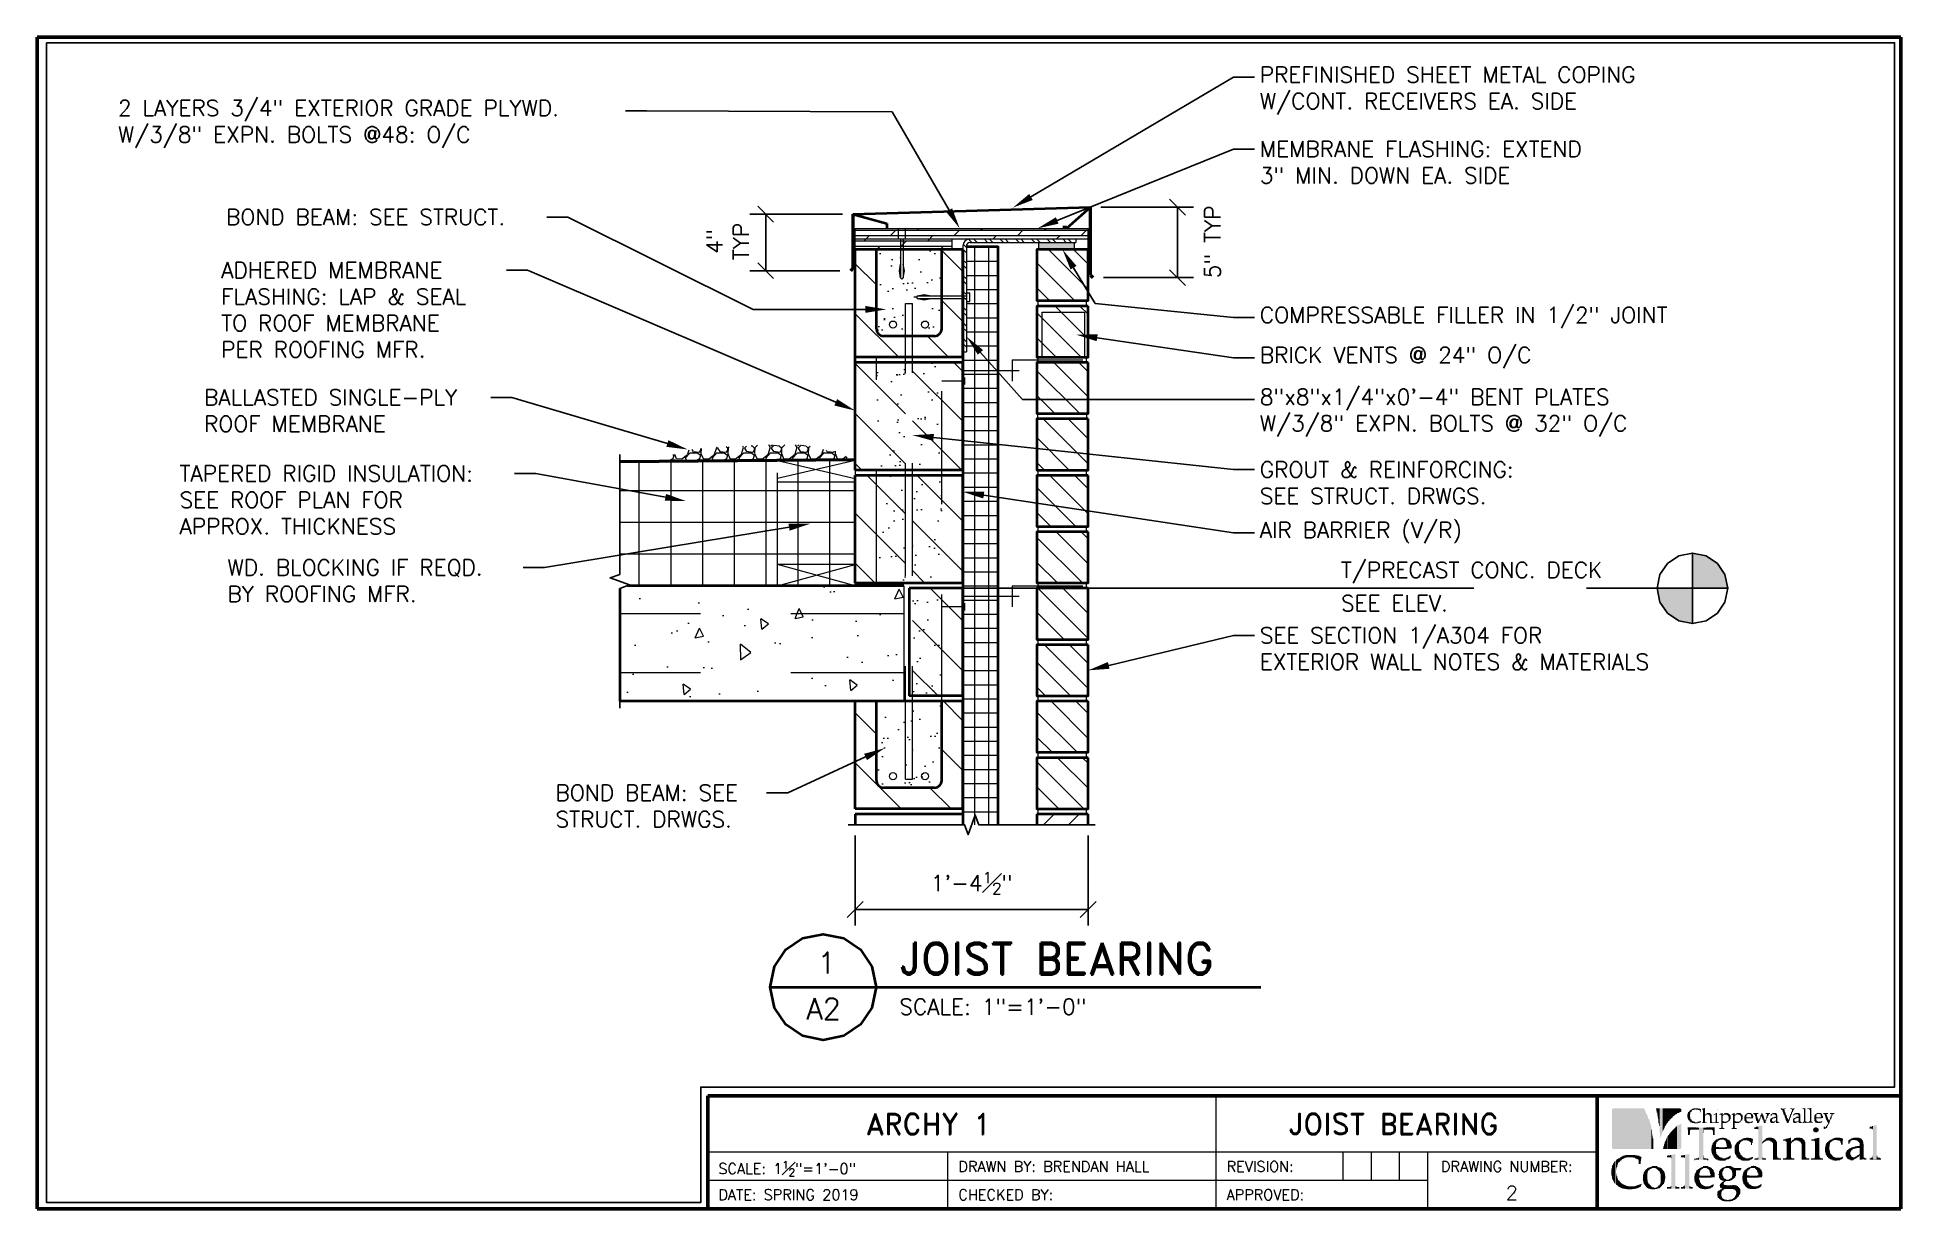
# Paper-space layout 'B Size' of a CAD drawing. Header units: inches. Extents: x 1.1 to 17.6, y 0.8 to 11.2.
# The model-space entities are those that its viewports show. They can reach past a viewport. Long polylines and large blocks are cut down to what shows.
import ezdxf
from ezdxf import colors
from ezdxf.entities.mleader import LeaderData, LeaderLine
from ezdxf.math import Vec2, Vec3

# ---------------------------------------------------------------- set-up
doc = ezdxf.new("R2010")
doc.units = ezdxf.units.IN
doc.header["$LTSCALE"] = 0.5
doc.header["$MEASUREMENT"] = 0
doc.linetypes.add('CENTER', pattern=[2, 1.25, -0.25, 0.25, -0.25])
doc.linetypes.add('HIDDEN', pattern=[0.375, 0.25, -0.125])
for name, color, linetype, lineweight in [('Annotations', 4, 'Continuous', 25), ('Borderline', 5, 'Continuous', 60), ('Centerlines', 2, 'CENTER', 25), ('Extra Thick', 1, 'Continuous', 53), ('Hidden', 2, 'HIDDEN', 18), ('Objects Thick', 3, 'Continuous', 40), ('Objects Thin', 6, 'Continuous', 18)]:
    doc.layers.add(name, color=color, linetype=linetype, lineweight=lineweight)
doc.layers.add('Logo', color=1, linetype='Continuous')
doc.layers.add('Viewport', color=1, linetype='Continuous', plot=False)
doc.styles.add('DF Text 1-8', font='romans.shx', dxfattribs={"height": 0.125})
doc.styles.add('DF Text 3-16', font='romand.shx', dxfattribs={"height": 0.1875})
doc.styles.add('DF Text 3-32', font='romans.shx', dxfattribs={"height": 0.09375})
doc.dimstyles.new('DF Dimensions', dxfattribs={"dimtxt": 0.09375, "dimasz": 0.09375, "dimexe": 0.09375, "dimexo": 0.0625, "dimgap": 0.09, "dimtad": 1, "dimdec": 4, "dimzin": 3, "dimdsep": 46, "dimlunit": 4, "dimtxsty": 'DF Text 3-32', "dimblk": 'OBLIQUE', "dimcen": 0.09, "dimazin": 0, "dimtfac": 0.7, "dimtdec": 4, "dimtmove": 0, "dimatfit": 3, "dimfxl": 1, "dimfrac": 1, "dimtolj": 1, "dimtzin": 0, "dimarcsym": 0})

psp = doc.layouts.new('B Size')

# ---------------------------------------------------------------- texts
at = {"layer": 'Annotations', "attachment_point": 1}
for s, insert, char_height, width, style in [('ARCHY 1', (8.444, 1.673), 0.1875, 4.18853, 'DF Text 3-16'), ('JOIST BEARING', (12.178, 1.673), 0.1875, 4.18853, 'DF Text 3-16'), ('\\A1;SCALE: 1{\\H0.7x;\\S1#2;}"=1\'-0"', (7.135, 1.249), 0.09375, 1.97055, 'DF Text 3-32'), ('DRAWN BY: BRENDAN HALL', (9.26, 1.249), 0.09375, 2.23892, 'DF Text 3-32'), ('REVISION:', (11.635, 1.249), 0.0937, 2.23892, 'DF Text 3-32'), ('DRAWING NUMBER:', (13.533, 1.249), 0.09375, 2.23892, 'DF Text 3-32'), ('DATE: SPRING 2019', (7.135, 0.999), 0.09375, 1.97055, 'DF Text 3-32'), ('CHECKED BY:', (9.26, 0.999), 0.09375, 2.22709, 'DF Text 3-32'), ('APPROVED:', (11.635, 0.999), 0.0937, 2.22709, 'DF Text 3-32'), ('2', (14.107, 1.031), 0.125, 0.3591, 'DF Text 1-8')]:
    psp.add_mtext(s, dxfattribs=dict(at, insert=insert, char_height=char_height, width=width, style=style))

msp = doc.modelspace()

# ---------------------------------------------------------------- texts
at = {"layer": 'Annotations', "attachment_point": 1}
for s, width, gutter_width, insert, char_height, style in [('T/PRECAST CONC. DECK', 29.4850847, 3.75, (163.15198, 97.61871), 1.125, 'DF Text 3-32'), ('SEE ELEV.', 29.4850847, 3.75, (163.15198, 95.26102), 1.125, 'DF Text 3-32'), ('1', 4.0611281, 5, (126.06432, 69.96663), 1.5, 'DF Text 1-8'), ('JOIST BEARING', 25.5666245, 0.9375, (131.76964, 70.64846), 2.25, 'DF Text 3-16'), ('A2', 4.0611281, 5, (125.28461, 66.7154), 1.5, 'DF Text 1-8'), ('\\A1;SCALE: 1{\\H1x;"}=1\'-0"', 15.18261, 3.75, (131.8693, 66.6698), 1.125, 'DF Text 3-32')]:
    msp.add_mtext_dynamic_manual_height_columns(s, width=width, gutter_width=gutter_width, heights=[0], dxfattribs=dict(at, insert=insert, char_height=char_height, style=style))

# ---------------------------------------------------------------- blocks, each defined once
blk = doc.blocks.new('LOGO')
at = {"color": 250}
for points in [[(0.203, 0.0016), (0.203, -0.0138), (0.2018, 0.0016), (0.2018, -0.0138)], [(0.2043, 0.0042), (0.2043, -0.0138), (0.203, 0.0042), (0.203, -0.0138)], [(0.2005, -0.0112), (0.2005, -0.0138), (0.1992, -0.0112), (0.1992, -0.0138)], [(0.2018, -0.0048), (0.2018, -0.0138), (0.2005, -0.0048), (0.2005, -0.0138)]]:
    blk.add_solid(points, dxfattribs=at)
at = {"layer": 'Logo', "const_width": 0.001}
for points in [[(0.2118, 0.1184), (0.2118, 0.0699)], [(0.2131, 0.0244), (0.2131, -0.0136)], [(0.8714, -0.0479), (0.9018, -0.0479)]]:
    blk.add_lwpolyline(points, dxfattribs=at)
at = {"layer": 'Logo'}
blk.add_lwpolyline([(0.844, -0.0479, 0, 0, 0), (0.8559, -0.0479, 0.001, 0.001, 0), (0.844, -0.0479, 0.001, 0.001, 0)], format="xyseb", dxfattribs=at)
for points in [[(0.0351, 0.1157), (0.0351, -0.0112), (0.0339, 0.1157), (0.0339, -0.0112)], [(0.0364, 0.117), (0.0364, -0.0125), (0.0351, 0.117), (0.0351, -0.0125)], [(0.0377, 0.117), (0.0377, -0.0138), (0.0364, 0.117), (0.0364, -0.0138)], [(0.039, 0.1182), (0.039, -0.0138), (0.0377, 0.1182), (0.0377, -0.0138)], [(0.0403, 0.1182), (0.0403, -0.0138), (0.039, 0.1182), (0.039, -0.0138)], [(0.0415, 0.1182), (0.0415, -0.0138), (0.0403, 0.1182), (0.0403, -0.0138)], [(0.0428, 0.1182), (0.0428, -0.0138), (0.0415, 0.1182), (0.0415, -0.0138)], [(0.0441, 0.1182), (0.0441, -0.0138), (0.0428, 0.1182), (0.0428, -0.0138)], [(0.0454, 0.1182), (0.0454, -0.0138), (0.0441, 0.1182), (0.0441, -0.0138)], [(0.0467, 0.1182), (0.0467, -0.0138), (0.0454, 0.1182), (0.0454, -0.0138)], [(0.048, 0.1182), (0.048, -0.0138), (0.0467, 0.1182), (0.0467, -0.0138)], [(0.0492, 0.1182), (0.0492, -0.0138), (0.048, 0.1182), (0.048, -0.0138)], [(0.0505, 0.1182), (0.0505, -0.0138), (0.0492, 0.1182), (0.0492, -0.0138)], [(0.0518, 0.1182), (0.0518, -0.0138), (0.0505, 0.1182), (0.0505, -0.0138)], [(0.0531, 0.1182), (0.0531, -0.0138), (0.0518, 0.1182), (0.0518, -0.0138)], [(0.0544, 0.1182), (0.0544, -0.0138), (0.0531, 0.1182), (0.0531, -0.0138)], [(0.0556, 0.1182), (0.0556, -0.0138), (0.0544, 0.1182), (0.0544, -0.0138)], [(0.0582, 0.1182), (0.0582, -0.0138), (0.0556, 0.1182), (0.0556, -0.0138)], [(0.0595, 0.1182), (0.0595, -0.0138), (0.0582, 0.1182), (0.0582, -0.0138)], [(0.0608, 0.1182), (0.0608, -0.0138), (0.0595, 0.1182), (0.0595, -0.0138)], [(0.0621, 0.1182), (0.0621, -0.0138), (0.0608, 0.1182), (0.0608, -0.0138)], [(0.0633, 0.1182), (0.0633, -0.0138), (0.0621, 0.1182), (0.0621, -0.0138)], [(0.0646, 0.1182), (0.0646, -0.0138), (0.0633, 0.1182), (0.0633, -0.0138)], [(0.0659, 0.1182), (0.0659, -0.0138), (0.0646, 0.1182), (0.0646, -0.0138)], [(0.0672, 0.1182), (0.0672, -0.0138), (0.0659, 0.1182), (0.0659, -0.0138)], [(0.0685, 0.1182), (0.0685, -0.0138), (0.0672, 0.1182), (0.0672, -0.0138)], [(0.0697, 0.1182), (0.0697, -0.0138), (0.0685, 0.1182), (0.0685, -0.0138)], [(0.071, 0.1182), (0.071, -0.0138), (0.0697, 0.1182), (0.0697, -0.0138)], [(0.0723, 0.1182), (0.0723, -0.0138), (0.071, 0.1182), (0.071, -0.0138)], [(0.0736, 0.1182), (0.0736, -0.0138), (0.0723, 0.1182), (0.0723, -0.0138)], [(0.0749, 0.1182), (0.0749, -0.0138), (0.0736, 0.1182), (0.0736, -0.0138)], [(0.0762, 0.1182), (0.0762, -0.0138), (0.0749, 0.1182), (0.0749, -0.0138)], [(0.0774, 0.1182), (0.0774, -0.0138), (0.0762, 0.1182), (0.0762, -0.0138)], [(0.0787, 0.1182), (0.0787, -0.0138), (0.0774, 0.1182), (0.0774, -0.0138)], [(0.08, 0.1182), (0.08, -0.0138), (0.0787, 0.1182), (0.0787, -0.0138)], [(0.0813, 0.1182), (0.0813, -0.0138), (0.08, 0.1182), (0.08, -0.0138)], [(0.0826, 0.1182), (0.0826, -0.0138), (0.0813, 0.1182), (0.0813, -0.0138)], [(0.0838, 0.1182), (0.0838, -0.0138), (0.0826, 0.1182), (0.0826, -0.0138)], [(0.0851, 0.1182), (0.0851, -0.0138), (0.0838, 0.1182), (0.0838, -0.0138)], [(0.0864, 0.1182), (0.0864, -0.0138), (0.0851, 0.1182), (0.0851, -0.0138)], [(0.0877, 0.1182), (0.0877, -0.0138), (0.0864, 0.1182), (0.0864, -0.0138)], [(0.0903, 0.1182), (0.0903, -0.0138), (0.0877, 0.1182), (0.0877, -0.0138)], [(0.0915, 0.1182), (0.0915, -0.0138), (0.0903, 0.1182), (0.0903, -0.0138)], [(0.0928, 0.1182), (0.0928, -0.0138), (0.0915, 0.1182), (0.0915, -0.0138)], [(0.0941, 0.1182), (0.0941, -0.0138), (0.0928, 0.1182), (0.0928, -0.0138)], [(0.0954, 0.1182), (0.0954, -0.0138), (0.0941, 0.1182), (0.0941, -0.0138)], [(0.0967, 0.1182), (0.0967, -0.0138), (0.0954, 0.1182), (0.0954, -0.0138)], [(0.0979, 0.1182), (0.0979, -0.0138), (0.0967, 0.1182), (0.0967, -0.0138)], [(0.0992, 0.1182), (0.0992, -0.0138), (0.0979, 0.1182), (0.0979, -0.0138)], [(0.1005, 0.1182), (0.1005, -0.0138), (0.0992, 0.1182), (0.0992, -0.0138)], [(0.1018, 0.1182), (0.1018, -0.0138), (0.1005, 0.1182), (0.1005, -0.0138)], [(0.1031, 0.1182), (0.1031, -0.0138), (0.1018, 0.1182), (0.1018, -0.0138)], [(0.1044, 0.1182), (0.1044, -0.0138), (0.1031, 0.1182), (0.1031, -0.0138)], [(0.1056, 0.1182), (0.1056, -0.0138), (0.1044, 0.1182), (0.1044, -0.0138)], [(0.1069, 0.1182), (0.1069, -0.0138), (0.1056, 0.1182), (0.1056, -0.0138)], [(0.1082, 0.1182), (0.1082, -0.0138), (0.1069, 0.1182), (0.1069, -0.0138)], [(0.1095, 0.1182), (0.1095, -0.0138), (0.1082, 0.1182), (0.1082, -0.0138)], [(0.1108, 0.1182), (0.1108, -0.0138), (0.1095, 0.1182), (0.1095, -0.0138)], [(0.112, 0.1182), (0.112, -0.0138), (0.1108, 0.1182), (0.1108, -0.0138)], [(0.1133, 0.1182), (0.1133, -0.0138), (0.112, 0.1182), (0.112, -0.0138)], [(0.1146, 0.1182), (0.1146, -0.0138), (0.1133, 0.1182), (0.1133, -0.0138)], [(0.1159, 0.1182), (0.1159, -0.0138), (0.1146, 0.1182), (0.1146, -0.0138)], [(0.1172, 0.1182), (0.1172, -0.0138), (0.1159, 0.1182), (0.1159, -0.0138)], [(0.1185, 0.1182), (0.1185, -0.0138), (0.1172, 0.1182), (0.1172, -0.0138)], [(0.1197, 0.1182), (0.1197, -0.0138), (0.1185, 0.1182), (0.1185, -0.0138)], [(0.1223, 0.1182), (0.1223, -0.0138), (0.1197, 0.1182), (0.1197, -0.0138)], [(0.1236, 0.1182), (0.1236, -0.0138), (0.1223, 0.1182), (0.1223, -0.0138)], [(0.1249, 0.1182), (0.1249, -0.0138), (0.1236, 0.1182), (0.1236, -0.0138)], [(0.1261, 0.1182), (0.1261, -0.0138), (0.1249, 0.1182), (0.1249, -0.0138)], [(0.1274, 0.1182), (0.1274, -0.0138), (0.1261, 0.1182), (0.1261, -0.0138)], [(0.1287, 0.1182), (0.1287, -0.0138), (0.1274, 0.1182), (0.1274, -0.0138)], [(0.13, 0.1182), (0.13, -0.0138), (0.1287, 0.1182), (0.1287, -0.0138)], [(0.1313, 0.1182), (0.1313, -0.0138), (0.13, 0.1182), (0.13, -0.0138)], [(0.1326, 0.1182), (0.1326, -0.0138), (0.1313, 0.1182), (0.1313, -0.0138)], [(0.1338, 0.1182), (0.1338, -0.0138), (0.1326, 0.1182), (0.1326, -0.0138)], [(0.1351, 0.1182), (0.1351, -0.0138), (0.1338, 0.1182), (0.1338, -0.0138)], [(0.1364, 0.1182), (0.1364, -0.0138), (0.1351, 0.1182), (0.1351, -0.0138)], [(0.1377, 0.117), (0.1377, -0.0138), (0.1364, 0.117), (0.1364, -0.0138)], [(0.139, 0.1157), (0.139, -0.0138), (0.1377, 0.1157), (0.1377, -0.0138)], [(0.1402, 0.1118), (0.1402, -0.0138), (0.139, 0.1118), (0.139, -0.0138)], [(0.1415, 0.1106), (0.1415, -0.0138), (0.1402, 0.1106), (0.1402, -0.0138)], [(0.1428, 0.108), (0.1428, -0.0138), (0.1415, 0.108), (0.1415, -0.0138)], [(0.1441, 0.1041), (0.1441, -0.0138), (0.1428, 0.1041), (0.1428, -0.0138)], [(0.1454, 0.1029), (0.1454, -0.0138), (0.1441, 0.1029), (0.1441, -0.0138)], [(0.1466, 0.1003), (0.1466, -0.0138), (0.1454, 0.1003), (0.1454, -0.0138)], [(0.1479, 0.0965), (0.1479, -0.0138), (0.1466, 0.0965), (0.1466, -0.0138)], [(0.1492, 0.0939), (0.1492, -0.0138), (0.1479, 0.0939), (0.1479, -0.0138)], [(0.1505, 0.0888), (0.1505, -0.0138), (0.1492, 0.0888), (0.1492, -0.0138)], [(0.1518, 0.0862), (0.1518, -0.0138), (0.1505, 0.0862), (0.1505, -0.0138)], [(0.1543, 0.0836), (0.1543, -0.0138), (0.1518, 0.0836), (0.1518, -0.0138)], [(0.1556, 0.0785), (0.1556, -0.0138), (0.1543, 0.0785), (0.1543, -0.0138)], [(0.1569, 0.0759), (0.1569, -0.0138), (0.1556, 0.0759), (0.1556, -0.0138)], [(0.1582, 0.0708), (0.1582, -0.0138), (0.1569, 0.0708), (0.1569, -0.0138)], [(0.1595, 0.067), (0.1595, -0.0138), (0.1582, 0.067), (0.1582, -0.0138)], [(0.1607, 0.0631), (0.1607, -0.0138), (0.1595, 0.0631), (0.1595, -0.0138)], [(0.1774, 0.1182), (0.1774, 0.1157), (0.1761, 0.1182), (0.1761, 0.1157)], [(0.1787, 0.1182), (0.1787, 0.1093), (0.1774, 0.1182), (0.1774, 0.1093)], [(0.18, 0.1182), (0.18, 0.1041), (0.1787, 0.1182), (0.1787, 0.1041)], [(0.1813, 0.1182), (0.1813, 0.0952), (0.18, 0.1182), (0.18, 0.0952)], [(0.1825, 0.1182), (0.1825, 0.0888), (0.1813, 0.1182), (0.1813, 0.0888)], [(0.1838, 0.1182), (0.1838, 0.0836), (0.1825, 0.1182), (0.1825, 0.0836)], [(0.1864, 0.1182), (0.1864, 0.0695), (0.1838, 0.1182), (0.1838, 0.0695)], [(0.1877, 0.1182), (0.1877, 0.0606), (0.1864, 0.1182), (0.1864, 0.0606)], [(0.1889, 0.1182), (0.1889, 0.0401), (0.1877, 0.1182), (0.1877, 0.0401)], [(0.1902, 0.1182), (0.1902, 0.0247), (0.1889, 0.1182), (0.1889, 0.0247)], [(0.1915, 0.1182), (0.1915, 0.0221), (0.1902, 0.1182), (0.1902, 0.0221)], [(0.1928, 0.1182), (0.1928, 0.0285), (0.1915, 0.1182), (0.1915, 0.0285)], [(0.1941, 0.1182), (0.1941, 0.0311), (0.1928, 0.1182), (0.1928, 0.0311)], [(0.1954, 0.1182), (0.1954, 0.0337), (0.1941, 0.1182), (0.1941, 0.0337)], [(0.1966, 0.1182), (0.1966, 0.0388), (0.1954, 0.1182), (0.1954, 0.0388)], [(0.1979, 0.1182), (0.1979, 0.0401), (0.1966, 0.1182), (0.1966, 0.0401)], [(0.1992, 0.1182), (0.1992, 0.0439), (0.1979, 0.1182), (0.1979, 0.0439)], [(0.2005, 0.1182), (0.2005, 0.0465), (0.1992, 0.1182), (0.1992, 0.0465)], [(0.2018, 0.1182), (0.2018, 0.049), (0.2005, 0.1182), (0.2005, 0.049)], [(0.203, 0.1182), (0.203, 0.0529), (0.2018, 0.1182), (0.2018, 0.0529)], [(0.2043, 0.1182), (0.2043, 0.0542), (0.203, 0.1182), (0.203, 0.0542)], [(0.2056, 0.1182), (0.2056, 0.0593), (0.2043, 0.1182), (0.2043, 0.0593)], [(0.2069, 0.1182), (0.2069, 0.0606), (0.2056, 0.1182), (0.2056, 0.0606)], [(0.2082, 0.1182), (0.2082, 0.0618), (0.2069, 0.1182), (0.2069, 0.0618)], [(0.2095, 0.1182), (0.2095, 0.0657), (0.2082, 0.1182), (0.2082, 0.0657)], [(0.2107, 0.1182), (0.2107, 0.067), (0.2095, 0.1182), (0.2095, 0.067)], [(0.2133, 0.1182), (0.2133, 0.0708), (0.212, 0.1182), (0.212, 0.0708)], [(0.2146, 0.1182), (0.2146, 0.0721), (0.2133, 0.1182), (0.2133, 0.0721)], [(0.2159, 0.1182), (0.2159, 0.0747), (0.2146, 0.1182), (0.2146, 0.0747)], [(0.2184, 0.1182), (0.2184, 0.0772), (0.2159, 0.1182), (0.2159, 0.0772)], [(0.2197, 0.1182), (0.2197, 0.0772), (0.2184, 0.1182), (0.2184, 0.0772)], [(0.221, 0.1182), (0.221, 0.0798), (0.2197, 0.1182), (0.2197, 0.0798)], [(0.2223, 0.1182), (0.2223, 0.0811), (0.221, 0.1182), (0.221, 0.0811)], [(0.2236, 0.1182), (0.2236, 0.0836), (0.2223, 0.1182), (0.2223, 0.0836)], [(0.2248, 0.1182), (0.2248, 0.0836), (0.2236, 0.1182), (0.2236, 0.0836)], [(0.2261, 0.1182), (0.2261, 0.0849), (0.2248, 0.1182), (0.2248, 0.0849)], [(0.2274, 0.1182), (0.2274, 0.0875), (0.2261, 0.1182), (0.2261, 0.0875)], [(0.2287, 0.1182), (0.2287, 0.0875), (0.2274, 0.1182), (0.2274, 0.0875)], [(0.23, 0.1182), (0.23, 0.0888), (0.2287, 0.1182), (0.2287, 0.0888)], [(0.2312, 0.1182), (0.2312, 0.0913), (0.23, 0.1182), (0.23, 0.0913)], [(0.2325, 0.1182), (0.2325, 0.0926), (0.2312, 0.1182), (0.2312, 0.0926)], [(0.2338, 0.1182), (0.2338, 0.0939), (0.2325, 0.1182), (0.2325, 0.0939)], [(0.2351, 0.1182), (0.2351, 0.0939), (0.2338, 0.1182), (0.2338, 0.0939)], [(0.2364, 0.1182), (0.2364, 0.0952), (0.2351, 0.1182), (0.2351, 0.0952)], [(0.2377, 0.1182), (0.2377, 0.0965), (0.2364, 0.1182), (0.2364, 0.0965)], [(0.2389, 0.1182), (0.2389, 0.0977), (0.2377, 0.1182), (0.2377, 0.0977)], [(0.2402, 0.1182), (0.2402, 0.099), (0.2389, 0.1182), (0.2389, 0.099)], [(0.2415, 0.1182), (0.2415, 0.099), (0.2402, 0.1182), (0.2402, 0.099)], [(0.2428, 0.1182), (0.2428, 0.099), (0.2415, 0.1182), (0.2415, 0.099)], [(0.2441, 0.1182), (0.2441, 0.1003), (0.2428, 0.1182), (0.2428, 0.1003)], [(0.2441, 0.0606), (0.2441, -0.0138), (0.2428, 0.0606), (0.2428, -0.0138)], [(0.2453, 0.1182), (0.2453, 0.1016), (0.2441, 0.1182), (0.2441, 0.1016)], [(0.2453, 0.0618), (0.2453, -0.0138), (0.2441, 0.0618), (0.2441, -0.0138)], [(0.2466, 0.1182), (0.2466, 0.1029), (0.2453, 0.1182), (0.2453, 0.1029)], [(0.2466, 0.0631), (0.2466, -0.0138), (0.2453, 0.0631), (0.2453, -0.0138)], [(0.2479, 0.1182), (0.2479, 0.1029), (0.2466, 0.1182), (0.2466, 0.1029)], [(0.2479, 0.0631), (0.2479, -0.0138), (0.2466, 0.0631), (0.2466, -0.0138)], [(0.2505, 0.1182), (0.2505, 0.1029), (0.2479, 0.1182), (0.2479, 0.1029)], [(0.2505, 0.0644), (0.2505, -0.0138), (0.2479, 0.0644), (0.2479, -0.0138)], [(0.2517, 0.1182), (0.2517, 0.1041), (0.2505, 0.1182), (0.2505, 0.1041)], [(0.2517, 0.0644), (0.2517, -0.0138), (0.2505, 0.0644), (0.2505, -0.0138)], [(0.253, 0.1182), (0.253, 0.1054), (0.2517, 0.1182), (0.2517, 0.1054)], [(0.253, 0.0657), (0.253, -0.0138), (0.2517, 0.0657), (0.2517, -0.0138)], [(0.2543, 0.1182), (0.2543, 0.1054), (0.253, 0.1182), (0.253, 0.1054)], [(0.2543, 0.067), (0.2543, -0.0138), (0.253, 0.067), (0.253, -0.0138)], [(0.2556, 0.117), (0.2556, 0.1067), (0.2543, 0.117), (0.2543, 0.1067)], [(0.2556, 0.067), (0.2556, -0.0125), (0.2543, 0.067), (0.2543, -0.0125)], [(0.2569, 0.117), (0.2569, 0.1067), (0.2556, 0.117), (0.2556, 0.1067)], [(0.2569, 0.0683), (0.2569, -0.0125), (0.2556, 0.0683), (0.2556, -0.0125)], [(0.2582, 0.1157), (0.2582, 0.108), (0.2569, 0.1157), (0.2569, 0.108)], [(0.2582, 0.0683), (0.2582, -0.0099), (0.2569, 0.0683), (0.2569, -0.0099)], [(0.2787, 0.099), (0.2787, 0.0888), (0.2774, 0.099), (0.2774, 0.0888)], [(0.2799, 0.1029), (0.2799, 0.0849), (0.2787, 0.1029), (0.2787, 0.0849)], [(0.2825, 0.1067), (0.2825, 0.0811), (0.2799, 0.1067), (0.2799, 0.0811)], [(0.2838, 0.108), (0.2838, 0.0798), (0.2825, 0.108), (0.2825, 0.0798)], [(0.2851, 0.1106), (0.2851, 0.0772), (0.2838, 0.1106), (0.2838, 0.0772)], [(0.2864, 0.1106), (0.2864, 0.0759), (0.2851, 0.1106), (0.2851, 0.0759)], [(0.2876, 0.1118), (0.2876, 0.099), (0.2864, 0.1118), (0.2864, 0.099)], [(0.2876, 0.0913), (0.2876, 0.0747), (0.2864, 0.0913), (0.2864, 0.0747)], [(0.2889, 0.1131), (0.2889, 0.1054), (0.2876, 0.1131), (0.2876, 0.1054)], [(0.2889, 0.0836), (0.2889, 0.0734), (0.2876, 0.0836), (0.2876, 0.0734)], [(0.2902, 0.1144), (0.2902, 0.1067), (0.2889, 0.1144), (0.2889, 0.1067)], [(0.2902, 0.0824), (0.2902, 0.0734), (0.2889, 0.0824), (0.2889, 0.0734)], [(0.2915, 0.1144), (0.2915, 0.108), (0.2902, 0.1144), (0.2902, 0.108)], [(0.2915, 0.0811), (0.2915, 0.0734), (0.2902, 0.0811), (0.2902, 0.0734)], [(0.2928, 0.1157), (0.2928, 0.1106), (0.2915, 0.1157), (0.2915, 0.1106)], [(0.2928, 0.0785), (0.2928, 0.0721), (0.2915, 0.0785), (0.2915, 0.0721)], [(0.294, 0.1157), (0.294, 0.1118), (0.2928, 0.1157), (0.2928, 0.1118)], [(0.294, 0.0785), (0.294, 0.0721), (0.2928, 0.0785), (0.2928, 0.0721)], [(0.2953, 0.117), (0.2953, 0.1131), (0.294, 0.117), (0.294, 0.1131)], [(0.2953, 0.0772), (0.2953, 0.0708), (0.294, 0.0772), (0.294, 0.0708)], [(0.2966, 0.117), (0.2966, 0.1131), (0.2953, 0.117), (0.2953, 0.1131)], [(0.2966, 0.0759), (0.2966, 0.0708), (0.2953, 0.0759), (0.2953, 0.0708)], [(0.2979, 0.117), (0.2979, 0.1131), (0.2966, 0.117), (0.2966, 0.1131)], [(0.2979, 0.0759), (0.2979, 0.0708), (0.2966, 0.0759), (0.2966, 0.0708)], [(0.2992, 0.1182), (0.2992, 0.1144), (0.2979, 0.1182), (0.2979, 0.1144)], [(0.2992, 0.0747), (0.2992, 0.0708), (0.2979, 0.0747), (0.2979, 0.0708)], [(0.3005, 0.1182), (0.3005, 0.1144), (0.2992, 0.1182), (0.2992, 0.1144)], [(0.3005, 0.0747), (0.3005, 0.0695), (0.2992, 0.0747), (0.2992, 0.0695)], [(0.3017, 0.1182), (0.3017, 0.1144), (0.3005, 0.1182), (0.3005, 0.1144)], [(0.3017, 0.0747), (0.3017, 0.0695), (0.3005, 0.0747), (0.3005, 0.0695)], [(0.303, 0.1182), (0.303, 0.1144), (0.3017, 0.1182), (0.3017, 0.1144)], [(0.303, 0.0747), (0.303, 0.0695), (0.3017, 0.0747), (0.3017, 0.0695)], [(0.3043, 0.1182), (0.3043, 0.1144), (0.303, 0.1182), (0.303, 0.1144)], [(0.3043, 0.0734), (0.3043, 0.0695), (0.303, 0.0734), (0.303, 0.0695)], [(0.3056, 0.1182), (0.3056, 0.1157), (0.3043, 0.1182), (0.3043, 0.1157)], [(0.3056, 0.0734), (0.3056, 0.0695), (0.3043, 0.0734), (0.3043, 0.0695)], [(0.3069, 0.1182), (0.3069, 0.1144), (0.3056, 0.1182), (0.3056, 0.1144)], [(0.3069, 0.0734), (0.3069, 0.0695), (0.3056, 0.0734), (0.3056, 0.0695)], [(0.3081, 0.1182), (0.3081, 0.1144), (0.3069, 0.1182), (0.3069, 0.1144)], [(0.3081, 0.0734), (0.3081, 0.0695), (0.3069, 0.0734), (0.3069, 0.0695)], [(0.3094, 0.1182), (0.3094, 0.1144), (0.3081, 0.1182), (0.3081, 0.1144)], [(0.3094, 0.0734), (0.3094, 0.0695), (0.3081, 0.0734), (0.3081, 0.0695)], [(0.3107, 0.1182), (0.3107, 0.1144), (0.3094, 0.1182), (0.3094, 0.1144)], [(0.3107, 0.0734), (0.3107, 0.0695), (0.3094, 0.0734), (0.3094, 0.0695)], [(0.312, 0.1182), (0.312, 0.1144), (0.3107, 0.1182), (0.3107, 0.1144)], [(0.312, 0.0747), (0.312, 0.0708), (0.3107, 0.0747), (0.3107, 0.0708)], [(0.3133, 0.1182), (0.3133, 0.1131), (0.312, 0.1182), (0.312, 0.1131)], [(0.3133, 0.0747), (0.3133, 0.0708), (0.312, 0.0747), (0.312, 0.0708)], [(0.3158, 0.117), (0.3158, 0.1131), (0.3133, 0.117), (0.3133, 0.1131)], [(0.3158, 0.0747), (0.3158, 0.0708), (0.3133, 0.0747), (0.3133, 0.0708)], [(0.3171, 0.117), (0.3171, 0.1118), (0.3158, 0.117), (0.3158, 0.1118)], [(0.3171, 0.0747), (0.3171, 0.0708), (0.3158, 0.0747), (0.3158, 0.0708)], [(0.3184, 0.117), (0.3184, 0.1118), (0.3171, 0.117), (0.3171, 0.1118)], [(0.3184, 0.0759), (0.3184, 0.0721), (0.3171, 0.0759), (0.3171, 0.0721)], [(0.3197, 0.117), (0.3197, 0.1054), (0.3184, 0.117), (0.3184, 0.1054)], [(0.3197, 0.0759), (0.3197, 0.0721), (0.3184, 0.0759), (0.3184, 0.0721)], [(0.321, 0.1157), (0.321, 0.1054), (0.3197, 0.1157), (0.3197, 0.1054)], [(0.321, 0.0772), (0.321, 0.0734), (0.3197, 0.0772), (0.3197, 0.0734)], [(0.3222, 0.1157), (0.3222, 0.1118), (0.321, 0.1157), (0.321, 0.1118)], [(0.3222, 0.0772), (0.3222, 0.0747), (0.321, 0.0772), (0.321, 0.0747)], [(0.3261, 0.117), (0.3261, 0.1144), (0.3248, 0.117), (0.3248, 0.1144)], [(0.3261, 0.0734), (0.3261, 0.0708), (0.3248, 0.0734), (0.3248, 0.0708)], [(0.3274, 0.117), (0.3274, 0.1144), (0.3261, 0.117), (0.3261, 0.1144)], [(0.3274, 0.0734), (0.3274, 0.0708), (0.3261, 0.0734), (0.3261, 0.0708)], [(0.3287, 0.117), (0.3287, 0.1144), (0.3274, 0.117), (0.3274, 0.1144)], [(0.3287, 0.0734), (0.3287, 0.0708), (0.3274, 0.0734), (0.3274, 0.0708)], [(0.3299, 0.1182), (0.3299, 0.0708), (0.3287, 0.1182), (0.3287, 0.0708)], [(0.3312, 0.1182), (0.3312, 0.0708), (0.3299, 0.1182), (0.3299, 0.0708)], [(0.3325, 0.1182), (0.3325, 0.0708), (0.3312, 0.1182), (0.3312, 0.0708)], [(0.3338, 0.1195), (0.3338, 0.0708), (0.3325, 0.1195), (0.3325, 0.0708)], [(0.3351, 0.1195), (0.3351, 0.0708), (0.3338, 0.1195), (0.3338, 0.0708)], [(0.3363, 0.0977), (0.3363, 0.0939), (0.3351, 0.0977), (0.3351, 0.0939)], [(0.3363, 0.0734), (0.3363, 0.0708), (0.3351, 0.0734), (0.3351, 0.0708)], [(0.3376, 0.099), (0.3376, 0.0952), (0.3363, 0.099), (0.3363, 0.0952)], [(0.3376, 0.0734), (0.3376, 0.0708), (0.3363, 0.0734), (0.3363, 0.0708)], [(0.3389, 0.099), (0.3389, 0.0965), (0.3376, 0.099), (0.3376, 0.0965)], [(0.3389, 0.0734), (0.3389, 0.0708), (0.3376, 0.0734), (0.3376, 0.0708)], [(0.3402, 0.1016), (0.3402, 0.0977), (0.3389, 0.1016), (0.3389, 0.0977)], [(0.3402, 0.0734), (0.3402, 0.0708), (0.3389, 0.0734), (0.3389, 0.0708)], [(0.3415, 0.1016), (0.3415, 0.0977), (0.3402, 0.1016), (0.3402, 0.0977)], [(0.3428, 0.1029), (0.3428, 0.099), (0.3415, 0.1029), (0.3415, 0.099)], [(0.344, 0.1029), (0.344, 0.099), (0.3428, 0.1029), (0.3428, 0.099)], [(0.3453, 0.1029), (0.3453, 0.0977), (0.344, 0.1029), (0.344, 0.0977)], [(0.3479, 0.1029), (0.3479, 0.0977), (0.3453, 0.1029), (0.3453, 0.0977)], [(0.3492, 0.1029), (0.3492, 0.0977), (0.3479, 0.1029), (0.3479, 0.0977)], [(0.3504, 0.1029), (0.3504, 0.0952), (0.3492, 0.1029), (0.3492, 0.0952)], [(0.3517, 0.1029), (0.3517, 0.0926), (0.3504, 0.1029), (0.3504, 0.0926)], [(0.353, 0.1016), (0.353, 0.0708), (0.3517, 0.1016), (0.3517, 0.0708)], [(0.3543, 0.1003), (0.3543, 0.0708), (0.353, 0.1003), (0.353, 0.0708)], [(0.3556, 0.1003), (0.3556, 0.0708), (0.3543, 0.1003), (0.3543, 0.0708)], [(0.3568, 0.0965), (0.3568, 0.0708), (0.3556, 0.0965), (0.3556, 0.0708)], [(0.3581, 0.0747), (0.3581, 0.0708), (0.3568, 0.0747), (0.3568, 0.0708)], [(0.3594, 0.0734), (0.3594, 0.0708), (0.3581, 0.0734), (0.3581, 0.0708)], [(0.3607, 0.0734), (0.3607, 0.0708), (0.3594, 0.0734), (0.3594, 0.0708)], [(0.362, 0.0734), (0.362, 0.0708), (0.3607, 0.0734), (0.3607, 0.0708)], [(0.3633, 0.0734), (0.3633, 0.0721), (0.362, 0.0734), (0.362, 0.0721)], [(0.3645, 0.1003), (0.3645, 0.0977), (0.3633, 0.1003), (0.3633, 0.0977)], [(0.3645, 0.0734), (0.3645, 0.0708), (0.3633, 0.0734), (0.3633, 0.0708)], [(0.3658, 0.1003), (0.3658, 0.0977), (0.3645, 0.1003), (0.3645, 0.0977)], [(0.3658, 0.0734), (0.3658, 0.0708), (0.3645, 0.0734), (0.3645, 0.0708)], [(0.3671, 0.1003), (0.3671, 0.0977), (0.3658, 0.1003), (0.3658, 0.0977)], [(0.3671, 0.0734), (0.3671, 0.0708), (0.3658, 0.0734), (0.3658, 0.0708)], [(0.3684, 0.1016), (0.3684, 0.0977), (0.3671, 0.1016), (0.3671, 0.0977)], [(0.3684, 0.0747), (0.3684, 0.0708), (0.3671, 0.0747), (0.3671, 0.0708)], [(0.3709, 0.1016), (0.3709, 0.0708), (0.3697, 0.1016), (0.3697, 0.0708)], [(0.3722, 0.1029), (0.3722, 0.0708), (0.3709, 0.1029), (0.3709, 0.0708)], [(0.3735, 0.1029), (0.3735, 0.0708), (0.3722, 0.1029), (0.3722, 0.0708)], [(0.3748, 0.1144), (0.3748, 0.1118), (0.3735, 0.1144), (0.3735, 0.1118)], [(0.3748, 0.0747), (0.3748, 0.0708), (0.3735, 0.0747), (0.3735, 0.0708)], [(0.3761, 0.0734), (0.3761, 0.0708), (0.3748, 0.0734), (0.3748, 0.0708)], [(0.3774, 0.0734), (0.3774, 0.0708), (0.3761, 0.0734), (0.3761, 0.0708)], [(0.3799, 0.0734), (0.3799, 0.0708), (0.3774, 0.0734), (0.3774, 0.0708)], [(0.3825, 0.1003), (0.3825, 0.0977), (0.3812, 0.1003), (0.3812, 0.0977)], [(0.3838, 0.1003), (0.3838, 0.0977), (0.3825, 0.1003), (0.3825, 0.0977)], [(0.385, 0.1003), (0.385, 0.0977), (0.3838, 0.1003), (0.3838, 0.0977)], [(0.3863, 0.1016), (0.3863, 0.0977), (0.385, 0.1016), (0.385, 0.0977)], [(0.3876, 0.1016), (0.3876, 0.0965), (0.3863, 0.1016), (0.3863, 0.0965)], [(0.3889, 0.1016), (0.3889, 0.0516), (0.3876, 0.1016), (0.3876, 0.0516)], [(0.3902, 0.1016), (0.3902, 0.0516), (0.3889, 0.1016), (0.3889, 0.0516)], [(0.3915, 0.1029), (0.3915, 0.0516), (0.3902, 0.1029), (0.3902, 0.0516)], [(0.3927, 0.1029), (0.3927, 0.0516), (0.3915, 0.1029), (0.3915, 0.0516)], [(0.394, 0.0977), (0.394, 0.0939), (0.3927, 0.0977), (0.3927, 0.0939)], [(0.394, 0.0772), (0.394, 0.0708), (0.3927, 0.0772), (0.3927, 0.0708)], [(0.3953, 0.099), (0.3953, 0.0965), (0.394, 0.099), (0.394, 0.0965)], [(0.3953, 0.0759), (0.3953, 0.0708), (0.394, 0.0759), (0.394, 0.0708)], [(0.3966, 0.1003), (0.3966, 0.0965), (0.3953, 0.1003), (0.3953, 0.0965)], [(0.3966, 0.0747), (0.3966, 0.0708), (0.3953, 0.0747), (0.3953, 0.0708)], [(0.3979, 0.1016), (0.3979, 0.0977), (0.3966, 0.1016), (0.3966, 0.0977)], [(0.3979, 0.0747), (0.3979, 0.0708), (0.3966, 0.0747), (0.3966, 0.0708)], [(0.3991, 0.1016), (0.3991, 0.0977), (0.3979, 0.1016), (0.3979, 0.0977)], [(0.3991, 0.0747), (0.3991, 0.0708), (0.3979, 0.0747), (0.3979, 0.0708)], [(0.4004, 0.1029), (0.4004, 0.0977), (0.3991, 0.1029), (0.3991, 0.0977)], [(0.4004, 0.0747), (0.4004, 0.0708), (0.3991, 0.0747), (0.3991, 0.0708)], [(0.4017, 0.1029), (0.4017, 0.0977), (0.4004, 0.1029), (0.4004, 0.0977)], [(0.4017, 0.0747), (0.4017, 0.0708), (0.4004, 0.0747), (0.4004, 0.0708)], [(0.403, 0.1029), (0.403, 0.0977), (0.4017, 0.1029), (0.4017, 0.0977)], [(0.403, 0.0747), (0.403, 0.0708), (0.4017, 0.0747), (0.4017, 0.0708)], [(0.4043, 0.1029), (0.4043, 0.0977), (0.403, 0.1029), (0.403, 0.0977)], [(0.4043, 0.0747), (0.4043, 0.0708), (0.403, 0.0747), (0.403, 0.0708)], [(0.4056, 0.1029), (0.4056, 0.0977), (0.4043, 0.1029), (0.4043, 0.0977)], [(0.4056, 0.0747), (0.4056, 0.0721), (0.4043, 0.0747), (0.4043, 0.0721)], [(0.4068, 0.1029), (0.4068, 0.0977), (0.4056, 0.1029), (0.4056, 0.0977)], [(0.4068, 0.0759), (0.4068, 0.0721), (0.4056, 0.0759), (0.4056, 0.0721)], [(0.4081, 0.1029), (0.4081, 0.0952), (0.4068, 0.1029), (0.4068, 0.0952)], [(0.4081, 0.0772), (0.4081, 0.0734), (0.4068, 0.0772), (0.4068, 0.0734)], [(0.4094, 0.1016), (0.4094, 0.0952), (0.4081, 0.1016), (0.4081, 0.0952)], [(0.4094, 0.0785), (0.4094, 0.0747), (0.4081, 0.0785), (0.4081, 0.0747)], [(0.412, 0.1016), (0.412, 0.0926), (0.4094, 0.1016), (0.4094, 0.0926)], [(0.412, 0.0798), (0.412, 0.0747), (0.4094, 0.0798), (0.4094, 0.0747)], [(0.4132, 0.1003), (0.4132, 0.0759), (0.412, 0.1003), (0.412, 0.0759)], [(0.4145, 0.1003), (0.4145, 0.0772), (0.4132, 0.1003), (0.4132, 0.0772)], [(0.4158, 0.0977), (0.4158, 0.0798), (0.4145, 0.0977), (0.4145, 0.0798)], [(0.4171, 0.0965), (0.4171, 0.0811), (0.4158, 0.0965), (0.4158, 0.0811)], [(0.4184, 0.0952), (0.4184, 0.0836), (0.4171, 0.0952), (0.4171, 0.0836)], [(0.4222, 0.1003), (0.4222, 0.0977), (0.4209, 0.1003), (0.4209, 0.0977)], [(0.4235, 0.1003), (0.4235, 0.0977), (0.4222, 0.1003), (0.4222, 0.0977)], [(0.4248, 0.1003), (0.4248, 0.0977), (0.4235, 0.1003), (0.4235, 0.0977)], [(0.4261, 0.1016), (0.4261, 0.0965), (0.4248, 0.1016), (0.4248, 0.0965)], [(0.4273, 0.1016), (0.4273, 0.0516), (0.4261, 0.1016), (0.4261, 0.0516)], [(0.4286, 0.1016), (0.4286, 0.0516), (0.4273, 0.1016), (0.4273, 0.0516)], [(0.4299, 0.1029), (0.4299, 0.0516), (0.4286, 0.1029), (0.4286, 0.0516)], [(0.4312, 0.1029), (0.4312, 0.0516), (0.4299, 0.1029), (0.4299, 0.0516)], [(0.4325, 0.0977), (0.4325, 0.0939), (0.4312, 0.0977), (0.4312, 0.0939)], [(0.4325, 0.0772), (0.4325, 0.0708), (0.4312, 0.0772), (0.4312, 0.0708)], [(0.4338, 0.0977), (0.4338, 0.0952), (0.4325, 0.0977), (0.4325, 0.0952)], [(0.4338, 0.0772), (0.4338, 0.0708), (0.4325, 0.0772), (0.4325, 0.0708)], [(0.435, 0.099), (0.435, 0.0952), (0.4338, 0.099), (0.4338, 0.0952)], [(0.435, 0.0759), (0.435, 0.0708), (0.4338, 0.0759), (0.4338, 0.0708)], [(0.4363, 0.1003), (0.4363, 0.0977), (0.435, 0.1003), (0.435, 0.0977)], [(0.4363, 0.0747), (0.4363, 0.0708), (0.435, 0.0747), (0.435, 0.0708)], [(0.4376, 0.1016), (0.4376, 0.0977), (0.4363, 0.1016), (0.4363, 0.0977)], [(0.4376, 0.0747), (0.4376, 0.0708), (0.4363, 0.0747), (0.4363, 0.0708)], [(0.4389, 0.1029), (0.4389, 0.0977), (0.4376, 0.1029), (0.4376, 0.0977)], [(0.4389, 0.0747), (0.4389, 0.0708), (0.4376, 0.0747), (0.4376, 0.0708)], [(0.4402, 0.1029), (0.4402, 0.099), (0.4389, 0.1029), (0.4389, 0.099)], [(0.4402, 0.0747), (0.4402, 0.0708), (0.4389, 0.0747), (0.4389, 0.0708)], [(0.4414, 0.1029), (0.4414, 0.099), (0.4402, 0.1029), (0.4402, 0.099)], [(0.4414, 0.0747), (0.4414, 0.0708), (0.4402, 0.0747), (0.4402, 0.0708)], [(0.444, 0.1029), (0.444, 0.0977), (0.4414, 0.1029), (0.4414, 0.0977)], [(0.444, 0.0747), (0.444, 0.0708), (0.4414, 0.0747), (0.4414, 0.0708)], [(0.4453, 0.1029), (0.4453, 0.0977), (0.444, 0.1029), (0.444, 0.0977)], [(0.4453, 0.0747), (0.4453, 0.0708), (0.444, 0.0747), (0.444, 0.0708)], [(0.4466, 0.1029), (0.4466, 0.0977), (0.4453, 0.1029), (0.4453, 0.0977)], [(0.4466, 0.0759), (0.4466, 0.0721), (0.4453, 0.0759), (0.4453, 0.0721)], [(0.4479, 0.1029), (0.4479, 0.0965), (0.4466, 0.1029), (0.4466, 0.0965)], [(0.4479, 0.0759), (0.4479, 0.0734), (0.4466, 0.0759), (0.4466, 0.0734)], [(0.4491, 0.1029), (0.4491, 0.0965), (0.4479, 0.1029), (0.4479, 0.0965)], [(0.4491, 0.0772), (0.4491, 0.0734), (0.4479, 0.0772), (0.4479, 0.0734)], [(0.4504, 0.1016), (0.4504, 0.0939), (0.4491, 0.1016), (0.4491, 0.0939)], [(0.4504, 0.0798), (0.4504, 0.0747), (0.4491, 0.0798), (0.4491, 0.0747)], [(0.4517, 0.1016), (0.4517, 0.0913), (0.4504, 0.1016), (0.4504, 0.0913)], [(0.4517, 0.0824), (0.4517, 0.0759), (0.4504, 0.0824), (0.4504, 0.0759)], [(0.453, 0.1003), (0.453, 0.0772), (0.4517, 0.1003), (0.4517, 0.0772)], [(0.4543, 0.099), (0.4543, 0.0785), (0.453, 0.099), (0.453, 0.0785)], [(0.4555, 0.0977), (0.4555, 0.0798), (0.4543, 0.0977), (0.4543, 0.0798)], [(0.4568, 0.0952), (0.4568, 0.0836), (0.4555, 0.0952), (0.4555, 0.0836)], [(0.4632, 0.0926), (0.4632, 0.0785), (0.462, 0.0926), (0.462, 0.0785)], [(0.4645, 0.0952), (0.4645, 0.0772), (0.4632, 0.0952), (0.4632, 0.0772)], [(0.4658, 0.0965), (0.4658, 0.0747), (0.4645, 0.0965), (0.4645, 0.0747)], [(0.4671, 0.099), (0.4671, 0.0734), (0.4658, 0.099), (0.4658, 0.0734)], [(0.4684, 0.099), (0.4684, 0.0721), (0.4671, 0.099), (0.4671, 0.0721)], [(0.4696, 0.1003), (0.4696, 0.0952), (0.4684, 0.1003), (0.4684, 0.0952)], [(0.4696, 0.0888), (0.4696, 0.0862), (0.4684, 0.0888), (0.4684, 0.0862)], [(0.4696, 0.0811), (0.4696, 0.0708), (0.4684, 0.0811), (0.4684, 0.0708)], [(0.4709, 0.1016), (0.4709, 0.0965), (0.4696, 0.1016), (0.4696, 0.0965)], [(0.4709, 0.0888), (0.4709, 0.0862), (0.4696, 0.0888), (0.4696, 0.0862)], [(0.4709, 0.0785), (0.4709, 0.0708), (0.4696, 0.0785), (0.4696, 0.0708)], [(0.4722, 0.1016), (0.4722, 0.0977), (0.4709, 0.1016), (0.4709, 0.0977)], [(0.4722, 0.0888), (0.4722, 0.0862), (0.4709, 0.0888), (0.4709, 0.0862)], [(0.4722, 0.0772), (0.4722, 0.0708), (0.4709, 0.0772), (0.4709, 0.0708)], [(0.4735, 0.1029), (0.4735, 0.099), (0.4722, 0.1029), (0.4722, 0.099)], [(0.4735, 0.0888), (0.4735, 0.0862), (0.4722, 0.0888), (0.4722, 0.0862)], [(0.4735, 0.0759), (0.4735, 0.0708), (0.4722, 0.0759), (0.4722, 0.0708)], [(0.476, 0.1029), (0.476, 0.1003), (0.4735, 0.1029), (0.4735, 0.1003)], [(0.476, 0.0888), (0.476, 0.0862), (0.4735, 0.0888), (0.4735, 0.0862)], [(0.476, 0.0747), (0.476, 0.0695), (0.4735, 0.0747), (0.4735, 0.0695)], [(0.4773, 0.1029), (0.4773, 0.1003), (0.476, 0.1029), (0.476, 0.1003)], [(0.4773, 0.0888), (0.4773, 0.0862), (0.476, 0.0888), (0.476, 0.0862)], [(0.4773, 0.0747), (0.4773, 0.0695), (0.476, 0.0747), (0.476, 0.0695)], [(0.4786, 0.1029), (0.4786, 0.1003), (0.4773, 0.1029), (0.4773, 0.1003)], [(0.4786, 0.0888), (0.4786, 0.0862), (0.4773, 0.0888), (0.4773, 0.0862)], [(0.4786, 0.0747), (0.4786, 0.0695), (0.4773, 0.0747), (0.4773, 0.0695)], [(0.4799, 0.1029), (0.4799, 0.1003), (0.4786, 0.1029), (0.4786, 0.1003)], [(0.4799, 0.0888), (0.4799, 0.0862), (0.4786, 0.0888), (0.4786, 0.0862)], [(0.4799, 0.0747), (0.4799, 0.0695), (0.4786, 0.0747), (0.4786, 0.0695)], [(0.4812, 0.1029), (0.4812, 0.099), (0.4799, 0.1029), (0.4799, 0.099)], [(0.4812, 0.0888), (0.4812, 0.0862), (0.4799, 0.0888), (0.4799, 0.0862)], [(0.4812, 0.0734), (0.4812, 0.0708), (0.4799, 0.0734), (0.4799, 0.0708)], [(0.4825, 0.1029), (0.4825, 0.099), (0.4812, 0.1029), (0.4812, 0.099)], [(0.4825, 0.0888), (0.4825, 0.0862), (0.4812, 0.0888), (0.4812, 0.0862)], [(0.4825, 0.0734), (0.4825, 0.0708), (0.4812, 0.0734), (0.4812, 0.0708)], [(0.4837, 0.1029), (0.4837, 0.0977), (0.4825, 0.1029), (0.4825, 0.0977)], [(0.4837, 0.0888), (0.4837, 0.0862), (0.4825, 0.0888), (0.4825, 0.0862)], [(0.4837, 0.0747), (0.4837, 0.0708), (0.4825, 0.0747), (0.4825, 0.0708)], [(0.485, 0.1016), (0.485, 0.0926), (0.4837, 0.1016), (0.4837, 0.0926)], [(0.485, 0.0888), (0.485, 0.0862), (0.4837, 0.0888), (0.4837, 0.0862)], [(0.485, 0.0747), (0.485, 0.0708), (0.4837, 0.0747), (0.4837, 0.0708)], [(0.4863, 0.1016), (0.4863, 0.0862), (0.485, 0.1016), (0.485, 0.0862)], [(0.4863, 0.0747), (0.4863, 0.0708), (0.485, 0.0747), (0.485, 0.0708)], [(0.4876, 0.1003), (0.4876, 0.0862), (0.4863, 0.1003), (0.4863, 0.0862)], [(0.4876, 0.0759), (0.4876, 0.0721), (0.4863, 0.0759), (0.4863, 0.0721)], [(0.4889, 0.099), (0.4889, 0.0862), (0.4876, 0.099), (0.4876, 0.0862)], [(0.4889, 0.0759), (0.4889, 0.0734), (0.4876, 0.0759), (0.4876, 0.0734)], [(0.4901, 0.0977), (0.4901, 0.0862), (0.4889, 0.0977), (0.4889, 0.0862)], [(0.4901, 0.0772), (0.4901, 0.0734), (0.4889, 0.0772), (0.4889, 0.0734)], [(0.4914, 0.0926), (0.4914, 0.0888), (0.4901, 0.0926), (0.4901, 0.0888)], [(0.4927, 0.1029), (0.4927, 0.1003), (0.4914, 0.1029), (0.4914, 0.1003)], [(0.494, 0.1029), (0.494, 0.1003), (0.4927, 0.1029), (0.4927, 0.1003)], [(0.4953, 0.1029), (0.4953, 0.099), (0.494, 0.1029), (0.494, 0.099)], [(0.4966, 0.1029), (0.4966, 0.0977), (0.4953, 0.1029), (0.4953, 0.0977)], [(0.4978, 0.1029), (0.4978, 0.0939), (0.4966, 0.1029), (0.4966, 0.0939)], [(0.4991, 0.1029), (0.4991, 0.0913), (0.4978, 0.1029), (0.4978, 0.0913)], [(0.5004, 0.1029), (0.5004, 0.0836), (0.4991, 0.1029), (0.4991, 0.0836)], [(0.5017, 0.1029), (0.5017, 0.0798), (0.5004, 0.1029), (0.5004, 0.0798)], [(0.503, 0.1029), (0.503, 0.0772), (0.5017, 0.1029), (0.5017, 0.0772)], [(0.5042, 0.1029), (0.5042, 0.1003), (0.503, 0.1029), (0.503, 0.1003)], [(0.5042, 0.0926), (0.5042, 0.0708), (0.503, 0.0926), (0.503, 0.0708)], [(0.5055, 0.1029), (0.5055, 0.1003), (0.5042, 0.1029), (0.5042, 0.1003)], [(0.5055, 0.0888), (0.5055, 0.0708), (0.5042, 0.0888), (0.5042, 0.0708)], [(0.5081, 0.1029), (0.5081, 0.1003), (0.5055, 0.1029), (0.5055, 0.1003)], [(0.5081, 0.0849), (0.5081, 0.0708), (0.5055, 0.0849), (0.5055, 0.0708)], [(0.5094, 0.0798), (0.5094, 0.0708), (0.5081, 0.0798), (0.5081, 0.0708)], [(0.5107, 0.0811), (0.5107, 0.0734), (0.5094, 0.0811), (0.5094, 0.0734)], [(0.5107, 0.0606), (0.5107, -0.0484), (0.5094, 0.0606), (0.5094, -0.0484)], [(0.5119, 0.0849), (0.5119, 0.0772), (0.5107, 0.0849), (0.5107, 0.0772)], [(0.5119, 0.0606), (0.5119, -0.0484), (0.5107, 0.0606), (0.5107, -0.0484)], [(0.5132, 0.0875), (0.5132, 0.0798), (0.5119, 0.0875), (0.5119, 0.0798)], [(0.5132, 0.0606), (0.5132, -0.0484), (0.5119, 0.0606), (0.5119, -0.0484)], [(0.5145, 0.0888), (0.5145, 0.0811), (0.5132, 0.0888), (0.5132, 0.0811)], [(0.5145, 0.0606), (0.5145, -0.0484), (0.5132, 0.0606), (0.5132, -0.0484)], [(0.5158, 0.0952), (0.5158, 0.0862), (0.5145, 0.0952), (0.5145, 0.0862)], [(0.5158, 0.0618), (0.5158, -0.0484), (0.5145, 0.0618), (0.5145, -0.0484)], [(0.5171, 0.0977), (0.5171, 0.0888), (0.5158, 0.0977), (0.5158, 0.0888)], [(0.5171, 0.0618), (0.5171, -0.0484), (0.5158, 0.0618), (0.5158, -0.0484)], [(0.5183, 0.1016), (0.5183, 0.0926), (0.5171, 0.1016), (0.5171, 0.0926)], [(0.5183, 0.0631), (0.5183, -0.0484), (0.5171, 0.0631), (0.5171, -0.0484)], [(0.5196, 0.1029), (0.5196, 0.0913), (0.5183, 0.1029), (0.5183, 0.0913)], [(0.5196, 0.0631), (0.5196, -0.0484), (0.5183, 0.0631), (0.5183, -0.0484)], [(0.5209, 0.1029), (0.5209, 0.0875), (0.5196, 0.1029), (0.5196, 0.0875)], [(0.5209, 0.0631), (0.5209, -0.0484), (0.5196, 0.0631), (0.5196, -0.0484)], [(0.5222, 0.1003), (0.5222, 0.0824), (0.5209, 0.1003), (0.5209, 0.0824)], [(0.5235, 0.0977), (0.5235, 0.0811), (0.5222, 0.0977), (0.5222, 0.0811)], [(0.5248, 0.0926), (0.5248, 0.0759), (0.5235, 0.0926), (0.5235, 0.0759)], [(0.526, 0.0913), (0.526, 0.0734), (0.5248, 0.0913), (0.5248, 0.0734)], [(0.5273, 0.0862), (0.5273, 0.0708), (0.526, 0.0862), (0.526, 0.0708)], [(0.5286, 0.0824), (0.5286, 0.0708), (0.5273, 0.0824), (0.5273, 0.0708)], [(0.5299, 0.0798), (0.5299, 0.0708), (0.5286, 0.0798), (0.5286, 0.0708)], [(0.5312, 0.0798), (0.5312, 0.0708), (0.5299, 0.0798), (0.5299, 0.0708)], [(0.5324, 0.1029), (0.5324, 0.1003), (0.5312, 0.1029), (0.5312, 0.1003)], [(0.5324, 0.0836), (0.5324, 0.0772), (0.5312, 0.0836), (0.5312, 0.0772)], [(0.5337, 0.1029), (0.5337, 0.1003), (0.5324, 0.1029), (0.5324, 0.1003)], [(0.5337, 0.0875), (0.5337, 0.0785), (0.5324, 0.0875), (0.5324, 0.0785)], [(0.535, 0.1029), (0.535, 0.1003), (0.5337, 0.1029), (0.5337, 0.1003)], [(0.535, 0.0926), (0.535, 0.0836), (0.5337, 0.0926), (0.5337, 0.0836)], [(0.5363, 0.1029), (0.5363, 0.099), (0.535, 0.1029), (0.535, 0.099)], [(0.5363, 0.0952), (0.5363, 0.0862), (0.535, 0.0952), (0.535, 0.0862)], [(0.5376, 0.1029), (0.5376, 0.0875), (0.5363, 0.1029), (0.5363, 0.0875)], [(0.5401, 0.1029), (0.5401, 0.0939), (0.5376, 0.1029), (0.5376, 0.0939)], [(0.5414, 0.1029), (0.5414, 0.0952), (0.5401, 0.1029), (0.5401, 0.0952)], [(0.5427, 0.1029), (0.5427, 0.099), (0.5414, 0.1029), (0.5414, 0.099)], [(0.544, 0.1029), (0.544, 0.1003), (0.5427, 0.1029), (0.5427, 0.1003)], [(0.5453, 0.1029), (0.5453, 0.1003), (0.544, 0.1029), (0.544, 0.1003)], [(0.5465, 0.0824), (0.5465, 0.0747), (0.5453, 0.0824), (0.5453, 0.0747)], [(0.5478, 0.0836), (0.5478, 0.0734), (0.5465, 0.0836), (0.5465, 0.0734)], [(0.5491, 0.099), (0.5491, 0.0939), (0.5478, 0.099), (0.5478, 0.0939)], [(0.5491, 0.0862), (0.5491, 0.0721), (0.5478, 0.0862), (0.5478, 0.0721)], [(0.5504, 0.1003), (0.5504, 0.0939), (0.5491, 0.1003), (0.5491, 0.0939)], [(0.5504, 0.0862), (0.5504, 0.0708), (0.5491, 0.0862), (0.5491, 0.0708)], [(0.5517, 0.1003), (0.5517, 0.0952), (0.5504, 0.1003), (0.5504, 0.0952)], [(0.5517, 0.0875), (0.5517, 0.0708), (0.5504, 0.0875), (0.5504, 0.0708)], [(0.553, 0.1016), (0.553, 0.099), (0.5517, 0.1016), (0.5517, 0.099)], [(0.553, 0.0875), (0.553, 0.0824), (0.5517, 0.0875), (0.5517, 0.0824)], [(0.553, 0.0772), (0.553, 0.0708), (0.5517, 0.0772), (0.5517, 0.0708)], [(0.5542, 0.1016), (0.5542, 0.099), (0.553, 0.1016), (0.553, 0.099)], [(0.5542, 0.0888), (0.5542, 0.0836), (0.553, 0.0888), (0.553, 0.0836)], [(0.5542, 0.0759), (0.5542, 0.0708), (0.553, 0.0759), (0.553, 0.0708)], [(0.5555, 0.1029), (0.5555, 0.099), (0.5542, 0.1029), (0.5542, 0.099)], [(0.5555, 0.0888), (0.5555, 0.0849), (0.5542, 0.0888), (0.5542, 0.0849)], [(0.5555, 0.0747), (0.5555, 0.0708), (0.5542, 0.0747), (0.5542, 0.0708)], [(0.5568, 0.1029), (0.5568, 0.099), (0.5555, 0.1029), (0.5555, 0.099)], [(0.5568, 0.0888), (0.5568, 0.0862), (0.5555, 0.0888), (0.5555, 0.0862)], [(0.5568, 0.0747), (0.5568, 0.0708), (0.5555, 0.0747), (0.5555, 0.0708)], [(0.5581, 0.1029), (0.5581, 0.099), (0.5568, 0.1029), (0.5568, 0.099)], [(0.5581, 0.0888), (0.5581, 0.0862), (0.5568, 0.0888), (0.5568, 0.0862)], [(0.5581, 0.0747), (0.5581, 0.0708), (0.5568, 0.0747), (0.5568, 0.0708)], [(0.5594, 0.1029), (0.5594, 0.099), (0.5581, 0.1029), (0.5581, 0.099)], [(0.5594, 0.0888), (0.5594, 0.0862), (0.5581, 0.0888), (0.5581, 0.0862)], [(0.5594, 0.0759), (0.5594, 0.0721), (0.5581, 0.0759), (0.5581, 0.0721)], [(0.5606, 0.1029), (0.5606, 0.099), (0.5594, 0.1029), (0.5594, 0.099)], [(0.5606, 0.0913), (0.5606, 0.0862), (0.5594, 0.0913), (0.5594, 0.0862)], [(0.5606, 0.0759), (0.5606, 0.0734), (0.5594, 0.0759), (0.5594, 0.0734)], [(0.5619, 0.1029), (0.5619, 0.0977), (0.5606, 0.1029), (0.5606, 0.0977)], [(0.5619, 0.0913), (0.5619, 0.0875), (0.5606, 0.0913), (0.5606, 0.0875)], [(0.5619, 0.0772), (0.5619, 0.0734), (0.5606, 0.0772), (0.5606, 0.0734)], [(0.5632, 0.1029), (0.5632, 0.0965), (0.5619, 0.1029), (0.5619, 0.0965)], [(0.5632, 0.0913), (0.5632, 0.0875), (0.5619, 0.0913), (0.5619, 0.0875)], [(0.5632, 0.0785), (0.5632, 0.0747), (0.5619, 0.0785), (0.5619, 0.0747)], [(0.5645, 0.1029), (0.5645, 0.0952), (0.5632, 0.1029), (0.5632, 0.0952)], [(0.5645, 0.0913), (0.5645, 0.0875), (0.5632, 0.0913), (0.5632, 0.0875)], [(0.5645, 0.0785), (0.5645, 0.0759), (0.5632, 0.0785), (0.5632, 0.0759)], [(0.5658, 0.1016), (0.5658, 0.0708), (0.5645, 0.1016), (0.5645, 0.0708)], [(0.5671, 0.1016), (0.5671, 0.0708), (0.5658, 0.1016), (0.5658, 0.0708)], [(0.5683, 0.1003), (0.5683, 0.0708), (0.5671, 0.1003), (0.5671, 0.0708)], [(0.5696, 0.0965), (0.5696, 0.0708), (0.5683, 0.0965), (0.5683, 0.0708)], [(0.5722, 0.0747), (0.5722, 0.0708), (0.5696, 0.0747), (0.5696, 0.0708)], [(0.5735, 0.0734), (0.5735, 0.0708), (0.5722, 0.0734), (0.5722, 0.0708)], [(0.5747, 0.0734), (0.5747, 0.0708), (0.5735, 0.0734), (0.5735, 0.0708)], [(0.576, 0.0734), (0.576, 0.0708), (0.5747, 0.0734), (0.5747, 0.0708)], [(0.5811, 0.1182), (0.5811, 0.1157), (0.5799, 0.1182), (0.5799, 0.1157)], [(0.5824, 0.1182), (0.5824, 0.1144), (0.5811, 0.1182), (0.5811, 0.1144)], [(0.5837, 0.1182), (0.5837, 0.1144), (0.5824, 0.1182), (0.5824, 0.1144)], [(0.585, 0.1182), (0.585, 0.1131), (0.5837, 0.1182), (0.5837, 0.1131)], [(0.5863, 0.117), (0.5863, 0.1118), (0.585, 0.117), (0.585, 0.1118)], [(0.5876, 0.117), (0.5876, 0.1067), (0.5863, 0.117), (0.5863, 0.1067)], [(0.5888, 0.117), (0.5888, 0.1041), (0.5876, 0.117), (0.5876, 0.1041)], [(0.5901, 0.117), (0.5901, 0.099), (0.5888, 0.117), (0.5888, 0.099)], [(0.5914, 0.117), (0.5914, 0.0977), (0.5901, 0.117), (0.5901, 0.0977)], [(0.5927, 0.117), (0.5927, 0.1144), (0.5914, 0.117), (0.5914, 0.1144)], [(0.5927, 0.1131), (0.5927, 0.0952), (0.5914, 0.1131), (0.5914, 0.0952)], [(0.594, 0.1182), (0.594, 0.1157), (0.5927, 0.1182), (0.5927, 0.1157)], [(0.594, 0.108), (0.594, 0.0888), (0.5927, 0.108), (0.5927, 0.0888)], [(0.5952, 0.1182), (0.5952, 0.1157), (0.594, 0.1182), (0.594, 0.1157)], [(0.5952, 0.1067), (0.5952, 0.0875), (0.594, 0.1067), (0.594, 0.0875)], [(0.5965, 0.1182), (0.5965, 0.1157), (0.5952, 0.1182), (0.5952, 0.1157)], [(0.5965, 0.1016), (0.5965, 0.0824), (0.5952, 0.1016), (0.5952, 0.0824)], [(0.5978, 0.099), (0.5978, 0.0798), (0.5965, 0.099), (0.5965, 0.0798)], [(0.5991, 0.0965), (0.5991, 0.0772), (0.5978, 0.0965), (0.5978, 0.0772)], [(0.6004, 0.0913), (0.6004, 0.0721), (0.5991, 0.0913), (0.5991, 0.0721)], [(0.6017, 0.0875), (0.6017, 0.0708), (0.6004, 0.0875), (0.6004, 0.0708)], [(0.6042, 0.0862), (0.6042, 0.0708), (0.6017, 0.0862), (0.6017, 0.0708)], [(0.6055, 0.0811), (0.6055, 0.0708), (0.6042, 0.0811), (0.6042, 0.0708)], [(0.6068, 0.0824), (0.6068, 0.0734), (0.6055, 0.0824), (0.6055, 0.0734)], [(0.6081, 0.0862), (0.6081, 0.0772), (0.6068, 0.0862), (0.6068, 0.0772)], [(0.6093, 0.0913), (0.6093, 0.0798), (0.6081, 0.0913), (0.6081, 0.0798)], [(0.6106, 0.0926), (0.6106, 0.0824), (0.6093, 0.0926), (0.6093, 0.0824)], [(0.6119, 0.0977), (0.6119, 0.0875), (0.6106, 0.0977), (0.6106, 0.0875)], [(0.6132, 0.1182), (0.6132, 0.1157), (0.6119, 0.1182), (0.6119, 0.1157)], [(0.6132, 0.1003), (0.6132, 0.0888), (0.6119, 0.1003), (0.6119, 0.0888)], [(0.6145, 0.1182), (0.6145, 0.1157), (0.6132, 0.1182), (0.6132, 0.1157)], [(0.6145, 0.1054), (0.6145, 0.0952), (0.6132, 0.1054), (0.6132, 0.0952)], [(0.6158, 0.1182), (0.6158, 0.1157), (0.6145, 0.1182), (0.6145, 0.1157)], [(0.6158, 0.1067), (0.6158, 0.0977), (0.6145, 0.1067), (0.6145, 0.0977)], [(0.617, 0.1182), (0.617, 0.1144), (0.6158, 0.1182), (0.6158, 0.1144)], [(0.617, 0.1093), (0.617, 0.099), (0.6158, 0.1093), (0.6158, 0.099)], [(0.6183, 0.117), (0.6183, 0.1041), (0.617, 0.117), (0.617, 0.1041)], [(0.6196, 0.117), (0.6196, 0.1067), (0.6183, 0.117), (0.6183, 0.1067)], [(0.6209, 0.117), (0.6209, 0.1106), (0.6196, 0.117), (0.6196, 0.1106)], [(0.6209, 0.0849), (0.6209, 0.0734), (0.6196, 0.0849), (0.6196, 0.0734)], [(0.6222, 0.1182), (0.6222, 0.1131), (0.6209, 0.1182), (0.6209, 0.1131)], [(0.6222, 0.099), (0.6222, 0.0952), (0.6209, 0.099), (0.6209, 0.0952)], [(0.6222, 0.0849), (0.6222, 0.0721), (0.6209, 0.0849), (0.6209, 0.0721)], [(0.6234, 0.1182), (0.6234, 0.1144), (0.6222, 0.1182), (0.6222, 0.1144)], [(0.6234, 0.1003), (0.6234, 0.0939), (0.6222, 0.1003), (0.6222, 0.0939)], [(0.6234, 0.0862), (0.6234, 0.0721), (0.6222, 0.0862), (0.6222, 0.0721)], [(0.6247, 0.1182), (0.6247, 0.1157), (0.6234, 0.1182), (0.6234, 0.1157)], [(0.6247, 0.1003), (0.6247, 0.0952), (0.6234, 0.1003), (0.6234, 0.0952)], [(0.6247, 0.0875), (0.6247, 0.0708), (0.6234, 0.0875), (0.6234, 0.0708)], [(0.626, 0.1182), (0.626, 0.1157), (0.6247, 0.1182), (0.6247, 0.1157)], [(0.626, 0.1016), (0.626, 0.0977), (0.6247, 0.1016), (0.6247, 0.0977)], [(0.626, 0.0875), (0.626, 0.0811), (0.6247, 0.0875), (0.6247, 0.0811)], [(0.626, 0.0785), (0.626, 0.0708), (0.6247, 0.0785), (0.6247, 0.0708)], [(0.6273, 0.1016), (0.6273, 0.099), (0.626, 0.1016), (0.626, 0.099)], [(0.6273, 0.0875), (0.6273, 0.0836), (0.626, 0.0875), (0.626, 0.0836)], [(0.6273, 0.0759), (0.6273, 0.0708), (0.626, 0.0759), (0.626, 0.0708)], [(0.6286, 0.1029), (0.6286, 0.099), (0.6273, 0.1029), (0.6273, 0.099)], [(0.6286, 0.0888), (0.6286, 0.0849), (0.6273, 0.0888), (0.6273, 0.0849)], [(0.6286, 0.0747), (0.6286, 0.0708), (0.6273, 0.0747), (0.6273, 0.0708)], [(0.6299, 0.1029), (0.6299, 0.099), (0.6286, 0.1029), (0.6286, 0.099)], [(0.6299, 0.0888), (0.6299, 0.0862), (0.6286, 0.0888), (0.6286, 0.0862)], [(0.6299, 0.0747), (0.6299, 0.0708), (0.6286, 0.0747), (0.6286, 0.0708)], [(0.6311, 0.1029), (0.6311, 0.099), (0.6299, 0.1029), (0.6299, 0.099)], [(0.6311, 0.0888), (0.6311, 0.0862), (0.6299, 0.0888), (0.6299, 0.0862)], [(0.6311, 0.0747), (0.6311, 0.0721), (0.6299, 0.0747), (0.6299, 0.0721)], [(0.6324, 0.1029), (0.6324, 0.099), (0.6311, 0.1029), (0.6311, 0.099)], [(0.6324, 0.0913), (0.6324, 0.0862), (0.6311, 0.0913), (0.6311, 0.0862)], [(0.6324, 0.0759), (0.6324, 0.0721), (0.6311, 0.0759), (0.6311, 0.0721)], [(0.6337, 0.1029), (0.6337, 0.099), (0.6324, 0.1029), (0.6324, 0.099)], [(0.6337, 0.0913), (0.6337, 0.0875), (0.6324, 0.0913), (0.6324, 0.0875)], [(0.6337, 0.0759), (0.6337, 0.0734), (0.6324, 0.0759), (0.6324, 0.0734)], [(0.6363, 0.1029), (0.6363, 0.099), (0.6337, 0.1029), (0.6337, 0.099)], [(0.6363, 0.0913), (0.6363, 0.0875), (0.6337, 0.0913), (0.6337, 0.0875)], [(0.6363, 0.0772), (0.6363, 0.0747), (0.6337, 0.0772), (0.6337, 0.0747)], [(0.6375, 0.1029), (0.6375, 0.0977), (0.6363, 0.1029), (0.6363, 0.0977)], [(0.6375, 0.0913), (0.6375, 0.0875), (0.6363, 0.0913), (0.6363, 0.0875)], [(0.6375, 0.0772), (0.6375, 0.0747), (0.6363, 0.0772), (0.6363, 0.0747)], [(0.6388, 0.1029), (0.6388, 0.0952), (0.6375, 0.1029), (0.6375, 0.0952)], [(0.6388, 0.0913), (0.6388, 0.0875), (0.6375, 0.0913), (0.6375, 0.0875)], [(0.6388, 0.0798), (0.6388, 0.0759), (0.6375, 0.0798), (0.6375, 0.0759)], [(0.6401, 0.1029), (0.6401, 0.0708), (0.6388, 0.1029), (0.6388, 0.0708)], [(0.6414, 0.1016), (0.6414, 0.0708), (0.6401, 0.1016), (0.6401, 0.0708)], [(0.6427, 0.1003), (0.6427, 0.0708), (0.6414, 0.1003), (0.6414, 0.0708)], [(0.644, 0.099), (0.644, 0.0708), (0.6427, 0.099), (0.6427, 0.0708)], [(0.6452, 0.0747), (0.6452, 0.0708), (0.644, 0.0747), (0.644, 0.0708)], [(0.6465, 0.0747), (0.6465, 0.0708), (0.6452, 0.0747), (0.6452, 0.0708)], [(0.6478, 0.0734), (0.6478, 0.0708), (0.6465, 0.0734), (0.6465, 0.0708)], [(0.6491, 0.0734), (0.6491, 0.0708), (0.6478, 0.0734), (0.6478, 0.0708)], [(0.6516, 0.117), (0.6516, 0.1157), (0.6504, 0.117), (0.6504, 0.1157)], [(0.6516, 0.0734), (0.6516, 0.0708), (0.6504, 0.0734), (0.6504, 0.0708)], [(0.6529, 0.1182), (0.6529, 0.1157), (0.6516, 0.1182), (0.6516, 0.1157)], [(0.6529, 0.0734), (0.6529, 0.0708), (0.6516, 0.0734), (0.6516, 0.0708)], [(0.6542, 0.1182), (0.6542, 0.1157), (0.6529, 0.1182), (0.6529, 0.1157)], [(0.6542, 0.0747), (0.6542, 0.0708), (0.6529, 0.0747), (0.6529, 0.0708)], [(0.6555, 0.1182), (0.6555, 0.1144), (0.6542, 0.1182), (0.6542, 0.1144)], [(0.6555, 0.0747), (0.6555, 0.0708), (0.6542, 0.0747), (0.6542, 0.0708)], [(0.6568, 0.1182), (0.6568, 0.0721), (0.6555, 0.1182), (0.6555, 0.0721)], [(0.6581, 0.1182), (0.6581, 0.0721), (0.6568, 0.1182), (0.6568, 0.0721)], [(0.6593, 0.1195), (0.6593, 0.0721), (0.6581, 0.1195), (0.6581, 0.0721)], [(0.6606, 0.1195), (0.6606, 0.0721), (0.6593, 0.1195), (0.6593, 0.0721)], [(0.6619, 0.0759), (0.6619, 0.0708), (0.6606, 0.0759), (0.6606, 0.0708)], [(0.6632, 0.0747), (0.6632, 0.0721), (0.6619, 0.0747), (0.6619, 0.0721)], [(0.6645, 0.0747), (0.6645, 0.0708), (0.6632, 0.0747), (0.6632, 0.0708)], [(0.6657, 0.0734), (0.6657, 0.0708), (0.6645, 0.0734), (0.6645, 0.0708)], [(0.667, 0.0734), (0.667, 0.0708), (0.6657, 0.0734), (0.6657, 0.0708)], [(0.6696, 0.1182), (0.6696, 0.1157), (0.667, 0.1182), (0.667, 0.1157)], [(0.6696, 0.0734), (0.6696, 0.0708), (0.667, 0.0734), (0.667, 0.0708)], [(0.6709, 0.1182), (0.6709, 0.1157), (0.6696, 0.1182), (0.6696, 0.1157)], [(0.6709, 0.0734), (0.6709, 0.0708), (0.6696, 0.0734), (0.6696, 0.0708)], [(0.6722, 0.1182), (0.6722, 0.1157), (0.6709, 0.1182), (0.6709, 0.1157)], [(0.6722, 0.0747), (0.6722, 0.0721), (0.6709, 0.0747), (0.6709, 0.0721)], [(0.6734, 0.1182), (0.6734, 0.1157), (0.6722, 0.1182), (0.6722, 0.1157)], [(0.6734, 0.0747), (0.6734, 0.0721), (0.6722, 0.0747), (0.6722, 0.0721)], [(0.6747, 0.1182), (0.6747, 0.1131), (0.6734, 0.1182), (0.6734, 0.1131)], [(0.6747, 0.0772), (0.6747, 0.0721), (0.6734, 0.0772), (0.6734, 0.0721)], [(0.676, 0.1182), (0.676, 0.0721), (0.6747, 0.1182), (0.6747, 0.0721)], [(0.6773, 0.1195), (0.6773, 0.0721), (0.676, 0.1195), (0.676, 0.0721)], [(0.6786, 0.1195), (0.6786, 0.0721), (0.6773, 0.1195), (0.6773, 0.0721)], [(0.6798, 0.1195), (0.6798, 0.0721), (0.6786, 0.1195), (0.6786, 0.0721)], [(0.6811, 0.0747), (0.6811, 0.0721), (0.6798, 0.0747), (0.6798, 0.0721)], [(0.6824, 0.0747), (0.6824, 0.0721), (0.6811, 0.0747), (0.6811, 0.0721)], [(0.6837, 0.0734), (0.6837, 0.0721), (0.6824, 0.0734), (0.6824, 0.0721)], [(0.685, 0.0734), (0.685, 0.0708), (0.6837, 0.0734), (0.6837, 0.0708)], [(0.6901, 0.0952), (0.6901, 0.0772), (0.6888, 0.0952), (0.6888, 0.0772)], [(0.6914, 0.0965), (0.6914, 0.0759), (0.6901, 0.0965), (0.6901, 0.0759)], [(0.6927, 0.099), (0.6927, 0.0734), (0.6914, 0.099), (0.6914, 0.0734)], [(0.6939, 0.1003), (0.6939, 0.0734), (0.6927, 0.1003), (0.6927, 0.0734)], [(0.6952, 0.1003), (0.6952, 0.0721), (0.6939, 0.1003), (0.6939, 0.0721)], [(0.6965, 0.1016), (0.6965, 0.0977), (0.6952, 0.1016), (0.6952, 0.0977)], [(0.6965, 0.0888), (0.6965, 0.0862), (0.6952, 0.0888), (0.6952, 0.0862)], [(0.6965, 0.0798), (0.6965, 0.0721), (0.6952, 0.0798), (0.6952, 0.0721)], [(0.6978, 0.1016), (0.6978, 0.099), (0.6965, 0.1016), (0.6965, 0.099)], [(0.6978, 0.0888), (0.6978, 0.0862), (0.6965, 0.0888), (0.6965, 0.0862)], [(0.6978, 0.0785), (0.6978, 0.0708), (0.6965, 0.0785), (0.6965, 0.0708)], [(0.6991, 0.1029), (0.6991, 0.099), (0.6978, 0.1029), (0.6978, 0.099)], [(0.6991, 0.0888), (0.6991, 0.0862), (0.6978, 0.0888), (0.6978, 0.0862)], [(0.6991, 0.0772), (0.6991, 0.0708), (0.6978, 0.0772), (0.6978, 0.0708)], [(0.7016, 0.1029), (0.7016, 0.1003), (0.6991, 0.1029), (0.6991, 0.1003)], [(0.7016, 0.0888), (0.7016, 0.0862), (0.6991, 0.0888), (0.6991, 0.0862)], [(0.7016, 0.0759), (0.7016, 0.0708), (0.6991, 0.0759), (0.6991, 0.0708)], [(0.7029, 0.1029), (0.7029, 0.1003), (0.7016, 0.1029), (0.7016, 0.1003)], [(0.7029, 0.0888), (0.7029, 0.0862), (0.7016, 0.0888), (0.7016, 0.0862)], [(0.7029, 0.0747), (0.7029, 0.0708), (0.7016, 0.0747), (0.7016, 0.0708)], [(0.7042, 0.1029), (0.7042, 0.1003), (0.7029, 0.1029), (0.7029, 0.1003)], [(0.7042, 0.0888), (0.7042, 0.0862), (0.7029, 0.0888), (0.7029, 0.0862)], [(0.7042, 0.0747), (0.7042, 0.0708), (0.7029, 0.0747), (0.7029, 0.0708)], [(0.7055, 0.1029), (0.7055, 0.1003), (0.7042, 0.1029), (0.7042, 0.1003)], [(0.7055, 0.0888), (0.7055, 0.0862), (0.7042, 0.0888), (0.7042, 0.0862)], [(0.7055, 0.0747), (0.7055, 0.0708), (0.7042, 0.0747), (0.7042, 0.0708)], [(0.7068, 0.1029), (0.7068, 0.1003), (0.7055, 0.1029), (0.7055, 0.1003)], [(0.7068, 0.0888), (0.7068, 0.0862), (0.7055, 0.0888), (0.7055, 0.0862)], [(0.7068, 0.0747), (0.7068, 0.0708), (0.7055, 0.0747), (0.7055, 0.0708)], [(0.708, 0.1029), (0.708, 0.099), (0.7068, 0.1029), (0.7068, 0.099)], [(0.708, 0.0888), (0.708, 0.0862), (0.7068, 0.0888), (0.7068, 0.0862)], [(0.708, 0.0747), (0.708, 0.0708), (0.7068, 0.0747), (0.7068, 0.0708)], [(0.7093, 0.1029), (0.7093, 0.099), (0.708, 0.1029), (0.708, 0.099)], [(0.7093, 0.0888), (0.7093, 0.0862), (0.708, 0.0888), (0.708, 0.0862)], [(0.7093, 0.0747), (0.7093, 0.0708), (0.708, 0.0747), (0.708, 0.0708)], [(0.7106, 0.1029), (0.7106, 0.0939), (0.7093, 0.1029), (0.7093, 0.0939)], [(0.7106, 0.0913), (0.7106, 0.0862), (0.7093, 0.0913), (0.7093, 0.0862)], [(0.7106, 0.0747), (0.7106, 0.0721), (0.7093, 0.0747), (0.7093, 0.0721)], [(0.7119, 0.1016), (0.7119, 0.0862), (0.7106, 0.1016), (0.7106, 0.0862)], [(0.7119, 0.0747), (0.7119, 0.0721), (0.7106, 0.0747), (0.7106, 0.0721)], [(0.7132, 0.1016), (0.7132, 0.0862), (0.7119, 0.1016), (0.7119, 0.0862)], [(0.7132, 0.0759), (0.7132, 0.0721), (0.7119, 0.0759), (0.7119, 0.0721)], [(0.7144, 0.1003), (0.7144, 0.0875), (0.7132, 0.1003), (0.7132, 0.0875)], [(0.7144, 0.0772), (0.7144, 0.0734), (0.7132, 0.0772), (0.7132, 0.0734)], [(0.7157, 0.099), (0.7157, 0.0875), (0.7144, 0.099), (0.7144, 0.0875)], [(0.7157, 0.0772), (0.7157, 0.0747), (0.7144, 0.0772), (0.7144, 0.0747)], [(0.717, 0.0939), (0.717, 0.0875), (0.7157, 0.0939), (0.7157, 0.0875)], [(0.7196, 0.1029), (0.7196, 0.1003), (0.7183, 0.1029), (0.7183, 0.1003)], [(0.7209, 0.1029), (0.7209, 0.1003), (0.7196, 0.1029), (0.7196, 0.1003)], [(0.7221, 0.1029), (0.7221, 0.099), (0.7209, 0.1029), (0.7209, 0.099)], [(0.7234, 0.1029), (0.7234, 0.0977), (0.7221, 0.1029), (0.7221, 0.0977)], [(0.7247, 0.1029), (0.7247, 0.0926), (0.7234, 0.1029), (0.7234, 0.0926)], [(0.726, 0.1029), (0.726, 0.0888), (0.7247, 0.1029), (0.7247, 0.0888)], [(0.7273, 0.1029), (0.7273, 0.0849), (0.726, 0.1029), (0.726, 0.0849)], [(0.7285, 0.1029), (0.7285, 0.0824), (0.7273, 0.1029), (0.7273, 0.0824)], [(0.7285, 0.0606), (0.7285, 0.0542), (0.7273, 0.0606), (0.7273, 0.0542)], [(0.7298, 0.1029), (0.7298, 0.1003), (0.7285, 0.1029), (0.7285, 0.1003)], [(0.7298, 0.0977), (0.7298, 0.0798), (0.7285, 0.0977), (0.7285, 0.0798)], [(0.7298, 0.0618), (0.7298, 0.0542), (0.7285, 0.0618), (0.7285, 0.0542)], [(0.7311, 0.1029), (0.7311, 0.1003), (0.7298, 0.1029), (0.7298, 0.1003)], [(0.7311, 0.0926), (0.7311, 0.0759), (0.7298, 0.0926), (0.7298, 0.0759)], [(0.7311, 0.0657), (0.7311, 0.0567), (0.7298, 0.0657), (0.7298, 0.0567)], [(0.7337, 0.1029), (0.7337, 0.1003), (0.7311, 0.1029), (0.7311, 0.1003)], [(0.7337, 0.0888), (0.7337, 0.0734), (0.7311, 0.0888), (0.7311, 0.0734)], [(0.7337, 0.067), (0.7337, 0.0606), (0.7311, 0.067), (0.7311, 0.0606)], [(0.735, 0.0836), (0.735, 0.0644), (0.7337, 0.0836), (0.7337, 0.0644)], [(0.7362, 0.0824), (0.7362, 0.067), (0.735, 0.0824), (0.735, 0.067)], [(0.7375, 0.0798), (0.7375, 0.0683), (0.7362, 0.0798), (0.7362, 0.0683)], [(0.7388, 0.0811), (0.7388, 0.0734), (0.7375, 0.0811), (0.7375, 0.0734)], [(0.7401, 0.0824), (0.7401, 0.0747), (0.7388, 0.0824), (0.7388, 0.0747)], [(0.7414, 0.1029), (0.7414, 0.1003), (0.7401, 0.1029), (0.7401, 0.1003)], [(0.7414, 0.0875), (0.7414, 0.0798), (0.7401, 0.0875), (0.7401, 0.0798)], [(0.7426, 0.1029), (0.7426, 0.1003), (0.7414, 0.1029), (0.7414, 0.1003)], [(0.7426, 0.0913), (0.7426, 0.0811), (0.7414, 0.0913), (0.7414, 0.0811)], [(0.7439, 0.1029), (0.7439, 0.1003), (0.7426, 0.1029), (0.7426, 0.1003)], [(0.7439, 0.0926), (0.7439, 0.0836), (0.7426, 0.0926), (0.7426, 0.0836)], [(0.7452, 0.1029), (0.7452, 0.1003), (0.7439, 0.1029), (0.7439, 0.1003)], [(0.7452, 0.0977), (0.7452, 0.0875), (0.7439, 0.0977), (0.7439, 0.0875)], [(0.7465, 0.1029), (0.7465, 0.0913), (0.7452, 0.1029), (0.7452, 0.0913)], [(0.7478, 0.1029), (0.7478, 0.0939), (0.7465, 0.1029), (0.7465, 0.0939)], [(0.7491, 0.1029), (0.7491, 0.0977), (0.7478, 0.1029), (0.7478, 0.0977)], [(0.7503, 0.1029), (0.7503, 0.099), (0.7491, 0.1029), (0.7491, 0.099)], [(0.7516, 0.1029), (0.7516, 0.1003), (0.7503, 0.1029), (0.7503, 0.1003)], [(0.7529, 0.1029), (0.7529, 0.1003), (0.7516, 0.1029), (0.7516, 0.1003)], [(0.7542, 0.1029), (0.7542, 0.1003), (0.7529, 0.1029), (0.7529, 0.1003)], [(0.8772, 0.0606), (0.8772, 0.0529), (0.8759, 0.0606), (0.8759, 0.0529)], [(0.8785, 0.0606), (0.8785, 0.0516), (0.8772, 0.0606), (0.8772, 0.0516)], [(0.8798, 0.0606), (0.8798, 0.049), (0.8785, 0.0606), (0.8785, 0.049)], [(0.8811, 0.0606), (0.8811, -0.0471), (0.8798, 0.0606), (0.8798, -0.0471)], [(0.8824, 0.0618), (0.8824, -0.0471), (0.8811, 0.0618), (0.8811, -0.0471)], [(0.8836, 0.0618), (0.8836, -0.0471), (0.8824, 0.0618), (0.8824, -0.0471)], [(0.8849, 0.0618), (0.8849, -0.0471), (0.8836, 0.0618), (0.8836, -0.0471)], [(0.8862, 0.0618), (0.8862, -0.0471), (0.8849, 0.0618), (0.8849, -0.0471)], [(0.8875, 0.0631), (0.8875, -0.0471), (0.8862, 0.0631), (0.8862, -0.0471)], [(0.8888, 0.0631), (0.8888, -0.0471), (0.8875, 0.0631), (0.8875, -0.0471)], [(0.89, 0.0631), (0.89, -0.0471), (0.8888, 0.0631), (0.8888, -0.0471)], [(0.8913, 0.0644), (0.8913, -0.0471), (0.89, 0.0644), (0.89, -0.0471)], [(0.162, 0.0516), (0.162, -0.0138), (0.1607, 0.0516), (0.1607, -0.0138)], [(0.1633, 0.0465), (0.1633, -0.0138), (0.162, 0.0465), (0.162, -0.0138)], [(0.1646, 0.0349), (0.1646, -0.0138), (0.1633, 0.0349), (0.1633, -0.0138)], [(0.1659, 0.0285), (0.1659, -0.0138), (0.1646, 0.0285), (0.1646, -0.0138)], [(0.1672, 0.0208), (0.1672, -0.0138), (0.1659, 0.0208), (0.1659, -0.0138)], [(0.2056, 0.0093), (0.2056, -0.0138), (0.2043, 0.0093), (0.2043, -0.0138)], [(0.2069, 0.0119), (0.2069, -0.0138), (0.2056, 0.0119), (0.2056, -0.0138)], [(0.2082, 0.0131), (0.2082, -0.0138), (0.2069, 0.0131), (0.2069, -0.0138)], [(0.2095, 0.0183), (0.2095, -0.0138), (0.2082, 0.0183), (0.2082, -0.0138)], [(0.2107, 0.0196), (0.2107, -0.0138), (0.2095, 0.0196), (0.2095, -0.0138)], [(0.212, 0.0234), (0.212, -0.0138), (0.2107, 0.0234), (0.2107, -0.0138)], [(0.2146, 0.0272), (0.2146, -0.0138), (0.2133, 0.0272), (0.2133, -0.0138)], [(0.2159, 0.0311), (0.2159, -0.0138), (0.2146, 0.0311), (0.2146, -0.0138)], [(0.2184, 0.0324), (0.2184, -0.0138), (0.2159, 0.0324), (0.2159, -0.0138)], [(0.2197, 0.0337), (0.2197, -0.0138), (0.2184, 0.0337), (0.2184, -0.0138)], [(0.221, 0.0362), (0.221, -0.0138), (0.2197, 0.0362), (0.2197, -0.0138)], [(0.2223, 0.0375), (0.2223, -0.0138), (0.221, 0.0375), (0.221, -0.0138)], [(0.2236, 0.0401), (0.2236, -0.0138), (0.2223, 0.0401), (0.2223, -0.0138)], [(0.2248, 0.0413), (0.2248, -0.0138), (0.2236, 0.0413), (0.2236, -0.0138)], [(0.2261, 0.0413), (0.2261, -0.0138), (0.2248, 0.0413), (0.2248, -0.0138)], [(0.2274, 0.0439), (0.2274, -0.0138), (0.2261, 0.0439), (0.2261, -0.0138)], [(0.2287, 0.0452), (0.2287, -0.0138), (0.2274, 0.0452), (0.2274, -0.0138)], [(0.23, 0.0478), (0.23, -0.0138), (0.2287, 0.0478), (0.2287, -0.0138)], [(0.2312, 0.0478), (0.2312, -0.0138), (0.23, 0.0478), (0.23, -0.0138)], [(0.2325, 0.049), (0.2325, -0.0138), (0.2312, 0.049), (0.2312, -0.0138)], [(0.2338, 0.0503), (0.2338, -0.0138), (0.2325, 0.0503), (0.2325, -0.0138)], [(0.2351, 0.0516), (0.2351, -0.0138), (0.2338, 0.0516), (0.2338, -0.0138)], [(0.2364, 0.0542), (0.2364, -0.0138), (0.2351, 0.0542), (0.2351, -0.0138)], [(0.2377, 0.0542), (0.2377, -0.0138), (0.2364, 0.0542), (0.2364, -0.0138)], [(0.2389, 0.0554), (0.2389, -0.0138), (0.2377, 0.0554), (0.2377, -0.0138)], [(0.2402, 0.0567), (0.2402, -0.0138), (0.2389, 0.0567), (0.2389, -0.0138)], [(0.2415, 0.0593), (0.2415, -0.0138), (0.2402, 0.0593), (0.2402, -0.0138)], [(0.2428, 0.0593), (0.2428, -0.0138), (0.2415, 0.0593), (0.2415, -0.0138)], [(0.2799, 0.0567), (0.2799, 0.049), (0.2787, 0.0567), (0.2787, 0.049)], [(0.2825, 0.0567), (0.2825, 0.0324), (0.2799, 0.0567), (0.2799, 0.0324)], [(0.2838, 0.0567), (0.2838, 0.0324), (0.2825, 0.0567), (0.2825, 0.0324)], [(0.2851, 0.0567), (0.2851, 0.0324), (0.2838, 0.0567), (0.2838, 0.0324)], [(0.2864, 0.0567), (0.2864, 0.0349), (0.2851, 0.0567), (0.2851, 0.0349)], [(0.2876, 0.0567), (0.2876, 0.0465), (0.2864, 0.0567), (0.2864, 0.0465)], [(0.2889, 0.0567), (0.2889, 0.0478), (0.2876, 0.0567), (0.2876, 0.0478)], [(0.2902, 0.0567), (0.2902, 0.049), (0.2889, 0.0567), (0.2889, 0.049)], [(0.2915, 0.0567), (0.2915, 0.049), (0.2902, 0.0567), (0.2902, 0.049)], [(0.2928, 0.0567), (0.2928, 0.049), (0.2915, 0.0567), (0.2915, 0.049)], [(0.294, 0.0567), (0.294, 0.049), (0.2928, 0.0567), (0.2928, 0.049)], [(0.2953, 0.0567), (0.2953, 0.049), (0.294, 0.0567), (0.294, 0.049)], [(0.2966, 0.0567), (0.2966, 0.049), (0.2953, 0.0567), (0.2953, 0.049)], [(0.2979, 0.0567), (0.2979, 0.049), (0.2966, 0.0567), (0.2966, 0.049)], [(0.2992, 0.0567), (0.2992, 0.049), (0.2979, 0.0567), (0.2979, 0.049)], [(0.3005, 0.0567), (0.3005, 0.049), (0.2992, 0.0567), (0.2992, 0.049)], [(0.3017, 0.0567), (0.3017, 0.049), (0.3005, 0.0567), (0.3005, 0.049)], [(0.303, 0.0567), (0.303, 0.049), (0.3017, 0.0567), (0.3017, 0.049)], [(0.3043, 0.0567), (0.3043, 0.049), (0.303, 0.0567), (0.303, 0.049)], [(0.3056, 0.0567), (0.3056, 0.049), (0.3043, 0.0567), (0.3043, 0.049)], [(0.3069, 0.0554), (0.3069, 0.049), (0.3056, 0.0554), (0.3056, 0.049)], [(0.3081, 0.0554), (0.3081, 0.049), (0.3069, 0.0554), (0.3069, 0.049)], [(0.3094, 0.0567), (0.3094, 0.049), (0.3081, 0.0567), (0.3081, 0.049)], [(0.3107, 0.0567), (0.3107, 0.049), (0.3094, 0.0567), (0.3094, 0.049)], [(0.312, 0.0554), (0.312, 0.049), (0.3107, 0.0554), (0.3107, 0.049)], [(0.3133, 0.0554), (0.3133, 0.049), (0.312, 0.0554), (0.312, 0.049)], [(0.3158, 0.0554), (0.3158, 0.049), (0.3133, 0.0554), (0.3133, 0.049)], [(0.3171, 0.0554), (0.3171, -0.0484), (0.3158, 0.0554), (0.3158, -0.0484)], [(0.3184, 0.0554), (0.3184, -0.0484), (0.3171, 0.0554), (0.3171, -0.0484)], [(0.3197, 0.0554), (0.3197, -0.0484), (0.3184, 0.0554), (0.3184, -0.0484)], [(0.321, 0.0554), (0.321, -0.0484), (0.3197, 0.0554), (0.3197, -0.0484)], [(0.3222, 0.0554), (0.3222, -0.0484), (0.321, 0.0554), (0.321, -0.0484)], [(0.3235, 0.0554), (0.3235, -0.0484), (0.3222, 0.0554), (0.3222, -0.0484)], [(0.3248, 0.0554), (0.3248, -0.0484), (0.3235, 0.0554), (0.3235, -0.0484)], [(0.3261, 0.0554), (0.3261, -0.0484), (0.3248, 0.0554), (0.3248, -0.0484)], [(0.3274, 0.0554), (0.3274, -0.0484), (0.3261, 0.0554), (0.3261, -0.0484)], [(0.3287, 0.0554), (0.3287, -0.0484), (0.3274, 0.0554), (0.3274, -0.0484)], [(0.3299, 0.0554), (0.3299, -0.0484), (0.3287, 0.0554), (0.3287, -0.0484)], [(0.3312, 0.0554), (0.3312, 0.0388), (0.3299, 0.0554), (0.3299, 0.0388)], [(0.3325, 0.0554), (0.3325, 0.049), (0.3312, 0.0554), (0.3312, 0.049)], [(0.3338, 0.0554), (0.3338, 0.049), (0.3325, 0.0554), (0.3325, 0.049)], [(0.3351, 0.0554), (0.3351, 0.049), (0.3338, 0.0554), (0.3338, 0.049)], [(0.3363, 0.0554), (0.3363, 0.049), (0.3351, 0.0554), (0.3351, 0.049)], [(0.3376, 0.0554), (0.3376, 0.049), (0.3363, 0.0554), (0.3363, 0.049)], [(0.3389, 0.0554), (0.3389, 0.049), (0.3376, 0.0554), (0.3376, 0.049)], [(0.3402, 0.0567), (0.3402, 0.049), (0.3389, 0.0567), (0.3389, 0.049)], [(0.3415, 0.0567), (0.3415, 0.049), (0.3402, 0.0567), (0.3402, 0.049)], [(0.3428, 0.0567), (0.3428, 0.049), (0.3415, 0.0567), (0.3415, 0.049)], [(0.344, 0.0567), (0.344, 0.049), (0.3428, 0.0567), (0.3428, 0.049)], [(0.3453, 0.0567), (0.3453, 0.049), (0.344, 0.0567), (0.344, 0.049)], [(0.3479, 0.0567), (0.3479, 0.049), (0.3453, 0.0567), (0.3453, 0.049)], [(0.3492, 0.0567), (0.3492, 0.049), (0.3479, 0.0567), (0.3479, 0.049)], [(0.3504, 0.0567), (0.3504, 0.049), (0.3492, 0.0567), (0.3492, 0.049)], [(0.3517, 0.0567), (0.3517, 0.049), (0.3504, 0.0567), (0.3504, 0.049)], [(0.353, 0.0567), (0.353, 0.049), (0.3517, 0.0567), (0.3517, 0.049)], [(0.3543, 0.0567), (0.3543, 0.049), (0.353, 0.0567), (0.353, 0.049)], [(0.3556, 0.0567), (0.3556, 0.049), (0.3543, 0.0567), (0.3543, 0.049)], [(0.3568, 0.0567), (0.3568, 0.049), (0.3556, 0.0567), (0.3556, 0.049)], [(0.3581, 0.0567), (0.3581, 0.049), (0.3568, 0.0567), (0.3568, 0.049)], [(0.3594, 0.0567), (0.3594, 0.0478), (0.3581, 0.0567), (0.3581, 0.0478)], [(0.3594, 0.0003), (0.3594, -0.0304), (0.3581, 0.0003), (0.3581, -0.0304)], [(0.3607, 0.0567), (0.3607, 0.0439), (0.3594, 0.0567), (0.3594, 0.0439)], [(0.3607, 0.0055), (0.3607, -0.0343), (0.3594, 0.0055), (0.3594, -0.0343)], [(0.362, 0.0567), (0.362, 0.0324), (0.3607, 0.0567), (0.3607, 0.0324)], [(0.362, 0.0067), (0.362, -0.0356), (0.3607, 0.0067), (0.3607, -0.0356)], [(0.3633, 0.0567), (0.3633, 0.0324), (0.362, 0.0567), (0.362, 0.0324)], [(0.3633, 0.008), (0.3633, -0.0368), (0.362, 0.008), (0.362, -0.0368)], [(0.3645, 0.0567), (0.3645, 0.0324), (0.3633, 0.0567), (0.3633, 0.0324)], [(0.3645, 0.0106), (0.3645, -0.0407), (0.3633, 0.0106), (0.3633, -0.0407)], [(0.3658, 0.0567), (0.3658, 0.0324), (0.3645, 0.0567), (0.3645, 0.0324)], [(0.3658, 0.0119), (0.3658, -0.042), (0.3645, 0.0119), (0.3645, -0.042)], [(0.3671, 0.0131), (0.3671, -0.0433), (0.3658, 0.0131), (0.3658, -0.0433)], [(0.3684, 0.0144), (0.3684, -0.0445), (0.3671, 0.0144), (0.3671, -0.0445)], [(0.3697, 0.0144), (0.3697, -0.0458), (0.3684, 0.0144), (0.3684, -0.0458)], [(0.3709, 0.0157), (0.3709, -0.0138), (0.3697, 0.0157), (0.3697, -0.0138)], [(0.3722, 0.017), (0.3722, 0.0029), (0.3709, 0.017), (0.3709, 0.0029)], [(0.3735, 0.0183), (0.3735, 0.008), (0.3722, 0.0183), (0.3722, 0.008)], [(0.3748, 0.0183), (0.3748, 0.0093), (0.3735, 0.0183), (0.3735, 0.0093)], [(0.3761, 0.0183), (0.3761, 0.0106), (0.3748, 0.0183), (0.3748, 0.0106)], [(0.3774, 0.0196), (0.3774, 0.0131), (0.3761, 0.0196), (0.3761, 0.0131)], [(0.3799, 0.0196), (0.3799, 0.0131), (0.3774, 0.0196), (0.3774, 0.0131)], [(0.3812, 0.0208), (0.3812, 0.0144), (0.3799, 0.0208), (0.3799, 0.0144)], [(0.3825, 0.0542), (0.3825, 0.0516), (0.3812, 0.0542), (0.3812, 0.0516)], [(0.3825, 0.0208), (0.3825, 0.0157), (0.3812, 0.0208), (0.3812, 0.0157)], [(0.3838, 0.0542), (0.3838, 0.0516), (0.3825, 0.0542), (0.3825, 0.0516)], [(0.3838, 0.0208), (0.3838, 0.0157), (0.3825, 0.0208), (0.3825, 0.0157)], [(0.385, 0.0542), (0.385, 0.0516), (0.3838, 0.0542), (0.3838, 0.0516)], [(0.385, 0.0221), (0.385, 0.017), (0.3838, 0.0221), (0.3838, 0.017)], [(0.3863, 0.0542), (0.3863, 0.0516), (0.385, 0.0542), (0.385, 0.0516)], [(0.3863, 0.0221), (0.3863, 0.017), (0.385, 0.0221), (0.385, 0.017)], [(0.3876, 0.0554), (0.3876, 0.0516), (0.3863, 0.0554), (0.3863, 0.0516)], [(0.3876, 0.0221), (0.3876, 0.017), (0.3863, 0.0221), (0.3863, 0.017)], [(0.3889, 0.0221), (0.3889, 0.017), (0.3876, 0.0221), (0.3876, 0.017)], [(0.3902, 0.0234), (0.3902, 0.017), (0.3889, 0.0234), (0.3889, 0.017)], [(0.3915, 0.0234), (0.3915, 0.0183), (0.3902, 0.0234), (0.3902, 0.0183)], [(0.3927, 0.0234), (0.3927, 0.017), (0.3915, 0.0234), (0.3915, 0.017)], [(0.394, 0.0554), (0.394, 0.0516), (0.3927, 0.0554), (0.3927, 0.0516)], [(0.394, 0.0234), (0.394, 0.017), (0.3927, 0.0234), (0.3927, 0.017)], [(0.3953, 0.0542), (0.3953, 0.0516), (0.394, 0.0542), (0.394, 0.0516)], [(0.3953, 0.0234), (0.3953, 0.017), (0.394, 0.0234), (0.394, 0.017)], [(0.3966, 0.0542), (0.3966, 0.0516), (0.3953, 0.0542), (0.3953, 0.0516)], [(0.3966, 0.0221), (0.3966, 0.017), (0.3953, 0.0221), (0.3953, 0.017)], [(0.3979, 0.0542), (0.3979, 0.0516), (0.3966, 0.0542), (0.3966, 0.0516)], [(0.3979, 0.0221), (0.3979, 0.0157), (0.3966, 0.0221), (0.3966, 0.0157)], [(0.3991, 0.0221), (0.3991, 0.0144), (0.3979, 0.0221), (0.3979, 0.0144)], [(0.4004, 0.0221), (0.4004, 0.0144), (0.3991, 0.0221), (0.3991, 0.0144)], [(0.4017, 0.0221), (0.4017, 0.0119), (0.4004, 0.0221), (0.4004, 0.0119)], [(0.403, 0.0208), (0.403, 0.0106), (0.4017, 0.0208), (0.4017, 0.0106)], [(0.4043, 0.0208), (0.4043, 0.0055), (0.403, 0.0208), (0.403, 0.0055)], [(0.4056, 0.0196), (0.4056, 0.0016), (0.4043, 0.0196), (0.4043, 0.0016)], [(0.4068, 0.0196), (0.4068, -0.0048), (0.4056, 0.0196), (0.4056, -0.0048)], [(0.4081, 0.0183), (0.4081, -0.0125), (0.4068, 0.0183), (0.4068, -0.0125)], [(0.4094, 0.0183), (0.4094, -0.0125), (0.4081, 0.0183), (0.4081, -0.0125)], [(0.412, 0.017), (0.412, -0.0125), (0.4094, 0.017), (0.4094, -0.0125)], [(0.4132, 0.0157), (0.4132, -0.0125), (0.412, 0.0157), (0.412, -0.0125)], [(0.4145, 0.0144), (0.4145, -0.0125), (0.4132, 0.0144), (0.4132, -0.0125)], [(0.4158, 0.0131), (0.4158, -0.0125), (0.4145, 0.0131), (0.4145, -0.0125)], [(0.4171, 0.0119), (0.4171, -0.0125), (0.4158, 0.0119), (0.4158, -0.0125)], [(0.4184, 0.0106), (0.4184, -0.0125), (0.4171, 0.0106), (0.4171, -0.0125)], [(0.4197, 0.0055), (0.4197, -0.0112), (0.4184, 0.0055), (0.4184, -0.0112)], [(0.4209, 0.0016), (0.4209, -0.0112), (0.4197, 0.0016), (0.4197, -0.0112)], [(0.4222, 0.0542), (0.4222, 0.0516), (0.4209, 0.0542), (0.4209, 0.0516)], [(0.4235, 0.0542), (0.4235, 0.0516), (0.4222, 0.0542), (0.4222, 0.0516)], [(0.4248, 0.0542), (0.4248, 0.0516), (0.4235, 0.0542), (0.4235, 0.0516)], [(0.4261, 0.0554), (0.4261, 0.0516), (0.4248, 0.0554), (0.4248, 0.0516)], [(0.4325, 0.0554), (0.4325, 0.0516), (0.4312, 0.0554), (0.4312, 0.0516)], [(0.4338, 0.0542), (0.4338, 0.0516), (0.4325, 0.0542), (0.4325, 0.0516)], [(0.435, 0.0542), (0.435, 0.0516), (0.4338, 0.0542), (0.4338, 0.0516)], [(0.435, 0.0016), (0.435, -0.0317), (0.4338, 0.0016), (0.4338, -0.0317)], [(0.4363, 0.0542), (0.4363, 0.0516), (0.435, 0.0542), (0.435, 0.0516)], [(0.4363, 0.0042), (0.4363, -0.0356), (0.435, 0.0042), (0.435, -0.0356)], [(0.4376, 0.0542), (0.4376, 0.0516), (0.4363, 0.0542), (0.4363, 0.0516)], [(0.4376, 0.0055), (0.4376, -0.0368), (0.4363, 0.0055), (0.4363, -0.0368)], [(0.4389, 0.008), (0.4389, -0.0407), (0.4376, 0.008), (0.4376, -0.0407)], [(0.4402, 0.0093), (0.4402, -0.042), (0.4389, 0.0093), (0.4389, -0.042)], [(0.4414, 0.0106), (0.4414, -0.042), (0.4402, 0.0106), (0.4402, -0.042)], [(0.444, 0.0119), (0.444, -0.0445), (0.4414, 0.0119), (0.4414, -0.0445)], [(0.4453, 0.0131), (0.4453, -0.0445), (0.444, 0.0131), (0.444, -0.0445)], [(0.4466, 0.0144), (0.4466, 0.0003), (0.4453, 0.0144), (0.4453, 0.0003)], [(0.4479, 0.0144), (0.4479, 0.0029), (0.4466, 0.0144), (0.4466, 0.0029)], [(0.4491, 0.0144), (0.4491, 0.0055), (0.4479, 0.0144), (0.4479, 0.0055)], [(0.4504, 0.0157), (0.4504, 0.008), (0.4491, 0.0157), (0.4491, 0.008)], [(0.4517, 0.017), (0.4517, 0.0093), (0.4504, 0.017), (0.4504, 0.0093)], [(0.453, 0.0183), (0.453, 0.0106), (0.4517, 0.0183), (0.4517, 0.0106)], [(0.4543, 0.0183), (0.4543, 0.0119), (0.453, 0.0183), (0.453, 0.0119)], [(0.4555, 0.0183), (0.4555, 0.0119), (0.4543, 0.0183), (0.4543, 0.0119)], [(0.4568, 0.0196), (0.4568, 0.0131), (0.4555, 0.0196), (0.4555, 0.0131)], [(0.4581, 0.0196), (0.4581, 0.0131), (0.4568, 0.0196), (0.4568, 0.0131)], [(0.4594, 0.0208), (0.4594, 0.0144), (0.4581, 0.0208), (0.4581, 0.0144)], [(0.4607, 0.0208), (0.4607, 0.0144), (0.4594, 0.0208), (0.4594, 0.0144)], [(0.462, 0.0208), (0.462, 0.0144), (0.4607, 0.0208), (0.4607, 0.0144)], [(0.4632, 0.0221), (0.4632, 0.0144), (0.462, 0.0221), (0.462, 0.0144)], [(0.4645, 0.0221), (0.4645, 0.0144), (0.4632, 0.0221), (0.4632, 0.0144)], [(0.4658, 0.0221), (0.4658, 0.0144), (0.4645, 0.0221), (0.4645, 0.0144)], [(0.4671, 0.0221), (0.4671, 0.0144), (0.4658, 0.0221), (0.4658, 0.0144)], [(0.4684, 0.0221), (0.4684, 0.0144), (0.4671, 0.0221), (0.4671, 0.0144)], [(0.4696, 0.0234), (0.4696, 0.0144), (0.4684, 0.0234), (0.4684, 0.0144)], [(0.4709, 0.0234), (0.4709, 0.0144), (0.4696, 0.0234), (0.4696, 0.0144)], [(0.4722, 0.0234), (0.4722, 0.0144), (0.4709, 0.0234), (0.4709, 0.0144)], [(0.4735, 0.0234), (0.4735, 0.0131), (0.4722, 0.0234), (0.4722, 0.0131)], [(0.476, 0.0234), (0.476, 0.0131), (0.4735, 0.0234), (0.4735, 0.0131)], [(0.4773, 0.0221), (0.4773, 0.0119), (0.476, 0.0221), (0.476, 0.0119)], [(0.4786, 0.0221), (0.4786, 0.0119), (0.4773, 0.0221), (0.4773, 0.0119)], [(0.4799, 0.0221), (0.4799, 0.0119), (0.4786, 0.0221), (0.4786, 0.0119)], [(0.4812, 0.0221), (0.4812, 0.0106), (0.4799, 0.0221), (0.4799, 0.0106)], [(0.4825, 0.0221), (0.4825, 0.0093), (0.4812, 0.0221), (0.4812, 0.0093)], [(0.4837, 0.0221), (0.4837, 0.0067), (0.4825, 0.0221), (0.4825, 0.0067)], [(0.485, 0.0208), (0.485, -0.001), (0.4837, 0.0208), (0.4837, -0.001)], [(0.4863, 0.0208), (0.4863, -0.001), (0.485, 0.0208), (0.485, -0.001)], [(0.4876, 0.0196), (0.4876, -0.001), (0.4863, 0.0196), (0.4863, -0.001)], [(0.4889, 0.0196), (0.4889, 0.0055), (0.4876, 0.0196), (0.4876, 0.0055)], [(0.4901, 0.0183), (0.4901, 0.0131), (0.4889, 0.0183), (0.4889, 0.0131)], [(0.4966, 0.0567), (0.4966, 0.0516), (0.4953, 0.0567), (0.4953, 0.0516)], [(0.4978, 0.0567), (0.4978, 0.0516), (0.4966, 0.0567), (0.4966, 0.0516)], [(0.4991, 0.0567), (0.4991, 0.0516), (0.4978, 0.0567), (0.4978, 0.0516)], [(0.5004, 0.0567), (0.5004, 0.0516), (0.4991, 0.0567), (0.4991, 0.0516)], [(0.5017, 0.0593), (0.5017, 0.0516), (0.5004, 0.0593), (0.5004, 0.0516)], [(0.503, 0.0593), (0.503, 0.0516), (0.5017, 0.0593), (0.5017, 0.0516)], [(0.5042, 0.0593), (0.5042, 0.0516), (0.503, 0.0593), (0.503, 0.0516)], [(0.5055, 0.0593), (0.5055, 0.0516), (0.5042, 0.0593), (0.5042, 0.0516)], [(0.5081, 0.0593), (0.5081, 0.0503), (0.5055, 0.0593), (0.5055, 0.0503)], [(0.5094, 0.0593), (0.5094, -0.0484), (0.5081, 0.0593), (0.5081, -0.0484)], [(0.5222, 0.0106), (0.5222, 0.0029), (0.5209, 0.0106), (0.5209, 0.0029)], [(0.5235, 0.0119), (0.5235, 0.0055), (0.5222, 0.0119), (0.5222, 0.0055)], [(0.5248, 0.0131), (0.5248, 0.0067), (0.5235, 0.0131), (0.5235, 0.0067)], [(0.526, 0.0144), (0.526, 0.008), (0.5248, 0.0144), (0.5248, 0.008)], [(0.5273, 0.0144), (0.5273, 0.0093), (0.526, 0.0144), (0.526, 0.0093)], [(0.5286, 0.017), (0.5286, 0.0106), (0.5273, 0.017), (0.5273, 0.0106)], [(0.5299, 0.017), (0.5299, 0.0106), (0.5286, 0.017), (0.5286, 0.0106)], [(0.5312, 0.0183), (0.5312, 0.0119), (0.5299, 0.0183), (0.5299, 0.0119)], [(0.5324, 0.0196), (0.5324, 0.0119), (0.5312, 0.0196), (0.5312, 0.0119)], [(0.5337, 0.0208), (0.5337, 0.0131), (0.5324, 0.0208), (0.5324, 0.0131)], [(0.535, 0.0221), (0.535, 0.0131), (0.5337, 0.0221), (0.5337, 0.0131)], [(0.5363, 0.0221), (0.5363, 0.0131), (0.535, 0.0221), (0.535, 0.0131)], [(0.5376, 0.0221), (0.5376, 0.0131), (0.5363, 0.0221), (0.5363, 0.0131)], [(0.5401, 0.0234), (0.5401, 0.0144), (0.5376, 0.0234), (0.5376, 0.0144)], [(0.5414, 0.0234), (0.5414, 0.0144), (0.5401, 0.0234), (0.5401, 0.0144)], [(0.5427, 0.0234), (0.5427, 0.0131), (0.5414, 0.0234), (0.5414, 0.0131)], [(0.544, 0.0234), (0.544, 0.0131), (0.5427, 0.0234), (0.5427, 0.0131)], [(0.5453, 0.0234), (0.5453, 0.0131), (0.544, 0.0234), (0.544, 0.0131)], [(0.5465, 0.0234), (0.5465, 0.0131), (0.5453, 0.0234), (0.5453, 0.0131)], [(0.5478, 0.0234), (0.5478, 0.0119), (0.5465, 0.0234), (0.5465, 0.0119)], [(0.5491, 0.0234), (0.5491, 0.0106), (0.5478, 0.0234), (0.5478, 0.0106)], [(0.5504, 0.0234), (0.5504, 0.0106), (0.5491, 0.0234), (0.5491, 0.0106)], [(0.5517, 0.0234), (0.5517, 0.0106), (0.5504, 0.0234), (0.5504, 0.0106)], [(0.553, 0.0221), (0.553, 0.008), (0.5517, 0.0221), (0.5517, 0.008)], [(0.5542, 0.0221), (0.5542, 0.0067), (0.553, 0.0221), (0.553, 0.0067)], [(0.5555, 0.0221), (0.5555, 0.0055), (0.5542, 0.0221), (0.5542, 0.0055)], [(0.5568, 0.0208), (0.5568, -0.0484), (0.5555, 0.0208), (0.5555, -0.0484)], [(0.5581, 0.0208), (0.5581, -0.0484), (0.5568, 0.0208), (0.5568, -0.0484)], [(0.5594, 0.0196), (0.5594, -0.0484), (0.5581, 0.0196), (0.5581, -0.0484)], [(0.5606, 0.0196), (0.5606, -0.0484), (0.5594, 0.0196), (0.5594, -0.0484)], [(0.5619, 0.0183), (0.5619, -0.0484), (0.5606, 0.0183), (0.5606, -0.0484)], [(0.5632, 0.017), (0.5632, -0.0484), (0.5619, 0.017), (0.5619, -0.0484)], [(0.5645, 0.0157), (0.5645, -0.0484), (0.5632, 0.0157), (0.5632, -0.0484)], [(0.5658, 0.0131), (0.5658, -0.0484), (0.5645, 0.0131), (0.5645, -0.0484)], [(0.5671, 0.0119), (0.5671, -0.0484), (0.5658, 0.0119), (0.5658, -0.0484)], [(0.5683, 0.0093), (0.5683, -0.0484), (0.5671, 0.0093), (0.5671, -0.0484)], [(0.5888, 0.017), (0.5888, 0.0131), (0.5876, 0.017), (0.5876, 0.0131)], [(0.5901, 0.017), (0.5901, 0.0131), (0.5888, 0.017), (0.5888, 0.0131)], [(0.5914, 0.0183), (0.5914, 0.0131), (0.5901, 0.0183), (0.5901, 0.0131)], [(0.5927, 0.0183), (0.5927, 0.0131), (0.5914, 0.0183), (0.5914, 0.0131)], [(0.594, 0.0183), (0.594, 0.0131), (0.5927, 0.0183), (0.5927, 0.0131)], [(0.5952, 0.0183), (0.5952, 0.0131), (0.594, 0.0183), (0.594, 0.0131)], [(0.5965, 0.0183), (0.5965, 0.0119), (0.5952, 0.0183), (0.5952, 0.0119)], [(0.5978, 0.0196), (0.5978, 0.0119), (0.5965, 0.0196), (0.5965, 0.0119)], [(0.5991, 0.0196), (0.5991, 0.0106), (0.5978, 0.0196), (0.5978, 0.0106)], [(0.6004, 0.0196), (0.6004, -0.0484), (0.5991, 0.0196), (0.5991, -0.0484)], [(0.6017, 0.0196), (0.6017, -0.0484), (0.6004, 0.0196), (0.6004, -0.0484)], [(0.6042, 0.0208), (0.6042, -0.0484), (0.6017, 0.0208), (0.6017, -0.0484)], [(0.6055, 0.0208), (0.6055, -0.0484), (0.6042, 0.0208), (0.6042, -0.0484)], [(0.6068, 0.0208), (0.6068, -0.0484), (0.6055, 0.0208), (0.6055, -0.0484)], [(0.6081, 0.0221), (0.6081, -0.0484), (0.6068, 0.0221), (0.6068, -0.0484)], [(0.6093, 0.0221), (0.6093, -0.0484), (0.6081, 0.0221), (0.6081, -0.0484)], [(0.6106, 0.0221), (0.6106, -0.0484), (0.6093, 0.0221), (0.6093, -0.0484)], [(0.6119, 0.0234), (0.6119, -0.0484), (0.6106, 0.0234), (0.6106, -0.0484)], [(0.6132, 0.0234), (0.6132, -0.0484), (0.6119, 0.0234), (0.6119, -0.0484)], [(0.6145, 0.0119), (0.6145, 0.0042), (0.6132, 0.0119), (0.6132, 0.0042)], [(0.6158, 0.0119), (0.6158, 0.0055), (0.6145, 0.0119), (0.6145, 0.0055)], [(0.617, 0.0131), (0.617, 0.0067), (0.6158, 0.0131), (0.6158, 0.0067)], [(0.6183, 0.0144), (0.6183, 0.0093), (0.617, 0.0144), (0.617, 0.0093)], [(0.6196, 0.0157), (0.6196, 0.0093), (0.6183, 0.0157), (0.6183, 0.0093)], [(0.6209, 0.017), (0.6209, 0.0106), (0.6196, 0.017), (0.6196, 0.0106)], [(0.6222, 0.0183), (0.6222, 0.0119), (0.6209, 0.0183), (0.6209, 0.0119)], [(0.6234, 0.0183), (0.6234, 0.0119), (0.6222, 0.0183), (0.6222, 0.0119)], [(0.6247, 0.0208), (0.6247, 0.0131), (0.6234, 0.0208), (0.6234, 0.0131)], [(0.626, 0.0208), (0.626, 0.0131), (0.6247, 0.0208), (0.6247, 0.0131)], [(0.6273, 0.0221), (0.6273, 0.0131), (0.626, 0.0221), (0.626, 0.0131)], [(0.6286, 0.0221), (0.6286, 0.0144), (0.6273, 0.0221), (0.6273, 0.0144)], [(0.6299, 0.0221), (0.6299, 0.0144), (0.6286, 0.0221), (0.6286, 0.0144)], [(0.6311, 0.0234), (0.6311, 0.0144), (0.6299, 0.0234), (0.6299, 0.0144)], [(0.6324, 0.0234), (0.6324, 0.0144), (0.6311, 0.0234), (0.6311, 0.0144)], [(0.6337, 0.0234), (0.6337, 0.0144), (0.6324, 0.0234), (0.6324, 0.0144)], [(0.6363, 0.0234), (0.6363, 0.0131), (0.6337, 0.0234), (0.6337, 0.0131)], [(0.6375, 0.0234), (0.6375, 0.0131), (0.6363, 0.0234), (0.6363, 0.0131)], [(0.6388, 0.0234), (0.6388, 0.0131), (0.6375, 0.0234), (0.6375, 0.0131)], [(0.6401, 0.0234), (0.6401, 0.0119), (0.6388, 0.0234), (0.6388, 0.0119)], [(0.6414, 0.0234), (0.6414, 0.0119), (0.6401, 0.0234), (0.6401, 0.0119)], [(0.6427, 0.0234), (0.6427, 0.0106), (0.6414, 0.0234), (0.6414, 0.0106)], [(0.644, 0.0234), (0.644, 0.0106), (0.6427, 0.0234), (0.6427, 0.0106)], [(0.6452, 0.0221), (0.6452, 0.008), (0.644, 0.0221), (0.644, 0.008)], [(0.6465, 0.0221), (0.6465, 0.0067), (0.6452, 0.0221), (0.6452, 0.0067)], [(0.6478, 0.0221), (0.6478, 0.0042), (0.6465, 0.0221), (0.6465, 0.0042)], [(0.6491, 0.0221), (0.6491, -0.0484), (0.6478, 0.0221), (0.6478, -0.0484)], [(0.6504, 0.0208), (0.6504, -0.0484), (0.6491, 0.0208), (0.6491, -0.0484)], [(0.6516, 0.0208), (0.6516, -0.0484), (0.6504, 0.0208), (0.6504, -0.0484)], [(0.6529, 0.0196), (0.6529, -0.0484), (0.6516, 0.0196), (0.6516, -0.0484)], [(0.6542, 0.0183), (0.6542, -0.0484), (0.6529, 0.0183), (0.6529, -0.0484)], [(0.6555, 0.017), (0.6555, -0.0484), (0.6542, 0.017), (0.6542, -0.0484)], [(0.6568, 0.0157), (0.6568, -0.0484), (0.6555, 0.0157), (0.6555, -0.0484)], [(0.6581, 0.0144), (0.6581, -0.0484), (0.6568, 0.0144), (0.6568, -0.0484)], [(0.6593, 0.0119), (0.6593, -0.0484), (0.6581, 0.0119), (0.6581, -0.0484)], [(0.6606, 0.0093), (0.6606, -0.0484), (0.6593, 0.0093), (0.6593, -0.0484)], [(0.6811, 0.017), (0.6811, 0.0131), (0.6798, 0.017), (0.6798, 0.0131)], [(0.6824, 0.0183), (0.6824, 0.0131), (0.6811, 0.0183), (0.6811, 0.0131)], [(0.6837, 0.0183), (0.6837, 0.0131), (0.6824, 0.0183), (0.6824, 0.0131)], [(0.685, 0.0183), (0.685, 0.0131), (0.6837, 0.0183), (0.6837, 0.0131)], [(0.6862, 0.0503), (0.6862, 0.0465), (0.685, 0.0503), (0.685, 0.0465)], [(0.6862, 0.0183), (0.6862, 0.0131), (0.685, 0.0183), (0.685, 0.0131)], [(0.6875, 0.0529), (0.6875, 0.0439), (0.6862, 0.0529), (0.6862, 0.0439)], [(0.6875, 0.0183), (0.6875, 0.0131), (0.6862, 0.0183), (0.6862, 0.0131)], [(0.6888, 0.0542), (0.6888, 0.0426), (0.6875, 0.0542), (0.6875, 0.0426)], [(0.6888, 0.0183), (0.6888, 0.0131), (0.6875, 0.0183), (0.6875, 0.0131)], [(0.6901, 0.0554), (0.6901, 0.0413), (0.6888, 0.0554), (0.6888, 0.0413)], [(0.6901, 0.0196), (0.6901, 0.0119), (0.6888, 0.0196), (0.6888, 0.0119)], [(0.6914, 0.0554), (0.6914, 0.0401), (0.6901, 0.0554), (0.6901, 0.0401)], [(0.6914, 0.0196), (0.6914, 0.0119), (0.6901, 0.0196), (0.6901, 0.0119)], [(0.6927, 0.0567), (0.6927, 0.0401), (0.6914, 0.0567), (0.6914, 0.0401)], [(0.6927, 0.0196), (0.6927, -0.0484), (0.6914, 0.0196), (0.6914, -0.0484)], [(0.6939, 0.0567), (0.6939, 0.0401), (0.6927, 0.0567), (0.6927, 0.0401)], [(0.6939, 0.0208), (0.6939, -0.0484), (0.6927, 0.0208), (0.6927, -0.0484)], [(0.6952, 0.0567), (0.6952, 0.0401), (0.6939, 0.0567), (0.6939, 0.0401)], [(0.6952, 0.0208), (0.6952, -0.0484), (0.6939, 0.0208), (0.6939, -0.0484)], [(0.6965, 0.0567), (0.6965, 0.0401), (0.6952, 0.0567), (0.6952, 0.0401)], [(0.6965, 0.0208), (0.6965, -0.0484), (0.6952, 0.0208), (0.6952, -0.0484)], [(0.6978, 0.0554), (0.6978, 0.0401), (0.6965, 0.0554), (0.6965, 0.0401)], [(0.6978, 0.0208), (0.6978, -0.0484), (0.6965, 0.0208), (0.6965, -0.0484)], [(0.6991, 0.0554), (0.6991, 0.0413), (0.6978, 0.0554), (0.6978, 0.0413)], [(0.6991, 0.0221), (0.6991, -0.0484), (0.6978, 0.0221), (0.6978, -0.0484)], [(0.7016, 0.0542), (0.7016, 0.0426), (0.6991, 0.0542), (0.6991, 0.0426)], [(0.7016, 0.0221), (0.7016, -0.0484), (0.6991, 0.0221), (0.6991, -0.0484)], [(0.7029, 0.0529), (0.7029, 0.0439), (0.7016, 0.0529), (0.7016, 0.0439)], [(0.7029, 0.0221), (0.7029, -0.0484), (0.7016, 0.0221), (0.7016, -0.0484)], [(0.7042, 0.0234), (0.7042, -0.0484), (0.7029, 0.0234), (0.7029, -0.0484)], [(0.7055, 0.0234), (0.7055, -0.0484), (0.7042, 0.0234), (0.7042, -0.0484)], [(0.7209, 0.0593), (0.7209, 0.0529), (0.7196, 0.0593), (0.7196, 0.0529)], [(0.7221, 0.0593), (0.7221, 0.0529), (0.7209, 0.0593), (0.7209, 0.0529)], [(0.7234, 0.0593), (0.7234, 0.0516), (0.7221, 0.0593), (0.7221, 0.0516)], [(0.7247, 0.0567), (0.7247, 0.0529), (0.7234, 0.0567), (0.7234, 0.0529)], [(0.726, 0.0567), (0.726, 0.0529), (0.7247, 0.0567), (0.7247, 0.0529)], [(0.7273, 0.0593), (0.7273, 0.0529), (0.726, 0.0593), (0.726, 0.0529)], [(0.7273, 0.0016), (0.7273, -0.0317), (0.726, 0.0016), (0.726, -0.0317)], [(0.7285, 0.0042), (0.7285, -0.033), (0.7273, 0.0042), (0.7273, -0.033)], [(0.7298, 0.0055), (0.7298, -0.0356), (0.7285, 0.0055), (0.7285, -0.0356)], [(0.7311, 0.008), (0.7311, -0.0394), (0.7298, 0.008), (0.7298, -0.0394)], [(0.7337, 0.0093), (0.7337, -0.0394), (0.7311, 0.0093), (0.7311, -0.0394)], [(0.735, 0.0106), (0.735, -0.042), (0.7337, 0.0106), (0.7337, -0.042)], [(0.7362, 0.0119), (0.7362, -0.0433), (0.735, 0.0119), (0.735, -0.0433)], [(0.7375, 0.0131), (0.7375, -0.0433), (0.7362, 0.0131), (0.7362, -0.0433)], [(0.7388, 0.0144), (0.7388, -0.0048), (0.7375, 0.0144), (0.7375, -0.0048)], [(0.7401, 0.0144), (0.7401, 0.0016), (0.7388, 0.0144), (0.7388, 0.0016)], [(0.7414, 0.0157), (0.7414, 0.0055), (0.7401, 0.0157), (0.7401, 0.0055)], [(0.7426, 0.017), (0.7426, 0.008), (0.7414, 0.017), (0.7414, 0.008)], [(0.7439, 0.017), (0.7439, 0.0093), (0.7426, 0.017), (0.7426, 0.0093)], [(0.7452, 0.0183), (0.7452, 0.0106), (0.7439, 0.0183), (0.7439, 0.0106)], [(0.7465, 0.0183), (0.7465, 0.0119), (0.7452, 0.0183), (0.7452, 0.0119)], [(0.7478, 0.0183), (0.7478, 0.0119), (0.7465, 0.0183), (0.7465, 0.0119)], [(0.7491, 0.0196), (0.7491, 0.0131), (0.7478, 0.0196), (0.7478, 0.0131)], [(0.7503, 0.0196), (0.7503, 0.0131), (0.7491, 0.0196), (0.7491, 0.0131)], [(0.7516, 0.0208), (0.7516, 0.0144), (0.7503, 0.0208), (0.7503, 0.0144)], [(0.7529, 0.0208), (0.7529, 0.0144), (0.7516, 0.0208), (0.7516, 0.0144)], [(0.7542, 0.0221), (0.7542, 0.0144), (0.7529, 0.0221), (0.7529, 0.0144)], [(0.7555, 0.0221), (0.7555, 0.0157), (0.7542, 0.0221), (0.7542, 0.0157)], [(0.7567, 0.0221), (0.7567, 0.0157), (0.7555, 0.0221), (0.7555, 0.0157)], [(0.758, 0.0234), (0.758, 0.0157), (0.7567, 0.0234), (0.7567, 0.0157)], [(0.7593, 0.0234), (0.7593, 0.0157), (0.758, 0.0234), (0.758, 0.0157)], [(0.7606, 0.0234), (0.7606, 0.0157), (0.7593, 0.0234), (0.7593, 0.0157)], [(0.7619, 0.0234), (0.7619, 0.0157), (0.7606, 0.0234), (0.7606, 0.0157)], [(0.7632, 0.0234), (0.7632, 0.0157), (0.7619, 0.0234), (0.7619, 0.0157)], [(0.7657, 0.0234), (0.7657, 0.0144), (0.7632, 0.0234), (0.7632, 0.0144)], [(0.767, 0.0234), (0.767, 0.0144), (0.7657, 0.0234), (0.7657, 0.0144)], [(0.7683, 0.0234), (0.7683, 0.0144), (0.767, 0.0234), (0.767, 0.0144)], [(0.7696, 0.0234), (0.7696, 0.0131), (0.7683, 0.0234), (0.7683, 0.0131)], [(0.7708, 0.0234), (0.7708, 0.0131), (0.7696, 0.0234), (0.7696, 0.0131)], [(0.7721, 0.0234), (0.7721, 0.0131), (0.7708, 0.0234), (0.7708, 0.0131)], [(0.7734, 0.0234), (0.7734, 0.0119), (0.7721, 0.0234), (0.7721, 0.0119)], [(0.7747, 0.0221), (0.7747, 0.0106), (0.7734, 0.0221), (0.7734, 0.0106)], [(0.776, 0.0221), (0.776, 0.0055), (0.7747, 0.0221), (0.7747, 0.0055)], [(0.7773, 0.0221), (0.7773, 0.0003), (0.776, 0.0221), (0.776, 0.0003)], [(0.7785, 0.0208), (0.7785, 0.0003), (0.7773, 0.0208), (0.7773, 0.0003)], [(0.7798, 0.0208), (0.7798, 0.0003), (0.7785, 0.0208), (0.7785, 0.0003)], [(0.7811, 0.0196), (0.7811, 0.0003), (0.7798, 0.0196), (0.7798, 0.0003)], [(0.7824, 0.0196), (0.7824, 0.0144), (0.7811, 0.0196), (0.7811, 0.0144)], [(0.8003, 0.0144), (0.8003, 0.0042), (0.799, 0.0144), (0.799, 0.0042)], [(0.8016, 0.0157), (0.8016, 0.0029), (0.8003, 0.0157), (0.8003, 0.0029)], [(0.8029, 0.0157), (0.8029, 0.0029), (0.8016, 0.0157), (0.8016, 0.0029)], [(0.8042, 0.017), (0.8042, 0.0055), (0.8029, 0.017), (0.8029, 0.0055)], [(0.8054, 0.0183), (0.8054, 0.008), (0.8042, 0.0183), (0.8042, 0.008)], [(0.8067, 0.0183), (0.8067, 0.0119), (0.8054, 0.0183), (0.8054, 0.0119)], [(0.808, 0.0196), (0.808, 0.0131), (0.8067, 0.0196), (0.8067, 0.0131)], [(0.8093, 0.0196), (0.8093, 0.0131), (0.808, 0.0196), (0.808, 0.0131)], [(0.8106, 0.0208), (0.8106, 0.0144), (0.8093, 0.0208), (0.8093, 0.0144)], [(0.8119, 0.0208), (0.8119, 0.0144), (0.8106, 0.0208), (0.8106, 0.0144)], [(0.8131, 0.0221), (0.8131, 0.0157), (0.8119, 0.0221), (0.8119, 0.0157)], [(0.8144, 0.0221), (0.8144, 0.0157), (0.8131, 0.0221), (0.8131, 0.0157)], [(0.8157, 0.0221), (0.8157, 0.0157), (0.8144, 0.0221), (0.8144, 0.0157)], [(0.817, 0.0234), (0.817, 0.0157), (0.8157, 0.0234), (0.8157, 0.0157)], [(0.8183, 0.0234), (0.8183, 0.0157), (0.817, 0.0234), (0.817, 0.0157)], [(0.8195, 0.0234), (0.8195, 0.0157), (0.8183, 0.0234), (0.8183, 0.0157)], [(0.8208, 0.0234), (0.8208, 0.0157), (0.8195, 0.0234), (0.8195, 0.0157)], [(0.8221, 0.0234), (0.8221, 0.0157), (0.8208, 0.0234), (0.8208, 0.0157)], [(0.8234, 0.0234), (0.8234, 0.0144), (0.8221, 0.0234), (0.8221, 0.0144)], [(0.8247, 0.0234), (0.8247, 0.0144), (0.8234, 0.0234), (0.8234, 0.0144)], [(0.826, 0.0234), (0.826, 0.0144), (0.8247, 0.0234), (0.8247, 0.0144)], [(0.8272, 0.0234), (0.8272, 0.0131), (0.826, 0.0234), (0.826, 0.0131)], [(0.8298, 0.0234), (0.8298, 0.0131), (0.8272, 0.0234), (0.8272, 0.0131)], [(0.8311, 0.0234), (0.8311, 0.0119), (0.8298, 0.0234), (0.8298, 0.0119)], [(0.8324, 0.0234), (0.8324, 0.0106), (0.8311, 0.0234), (0.8311, 0.0106)], [(0.8336, 0.0234), (0.8336, 0.0093), (0.8324, 0.0234), (0.8324, 0.0093)], [(0.8349, 0.0221), (0.8349, 0.0067), (0.8336, 0.0221), (0.8336, 0.0067)], [(0.8362, 0.0221), (0.8362, 0.0055), (0.8349, 0.0221), (0.8349, 0.0055)], [(0.8375, 0.0221), (0.8375, -0.0484), (0.8362, 0.0221), (0.8362, -0.0484)], [(0.8388, 0.0208), (0.8388, -0.0484), (0.8375, 0.0208), (0.8375, -0.0484)], [(0.8401, 0.0208), (0.8401, -0.0484), (0.8388, 0.0208), (0.8388, -0.0484)], [(0.8413, 0.0196), (0.8413, -0.0484), (0.8401, 0.0196), (0.8401, -0.0484)], [(0.8426, 0.0196), (0.8426, -0.0484), (0.8413, 0.0196), (0.8413, -0.0484)], [(0.8439, 0.0183), (0.8439, -0.0484), (0.8426, 0.0183), (0.8426, -0.0484)], [(0.8452, 0.0157), (0.8452, -0.0471), (0.8439, 0.0157), (0.8439, -0.0471)], [(0.8465, 0.0144), (0.8465, -0.0471), (0.8452, 0.0144), (0.8452, -0.0471)], [(0.8477, 0.0093), (0.8477, -0.0471), (0.8465, 0.0093), (0.8465, -0.0471)], [(0.849, 0.0029), (0.849, -0.0471), (0.8477, 0.0029), (0.8477, -0.0471)], [(0.8695, 0.0593), (0.8695, 0.0529), (0.8683, 0.0593), (0.8683, 0.0529)], [(0.8708, 0.0593), (0.8708, 0.0529), (0.8695, 0.0593), (0.8695, 0.0529)], [(0.8721, 0.0593), (0.8721, 0.0529), (0.8708, 0.0593), (0.8708, 0.0529)], [(0.8734, 0.0593), (0.8734, 0.0529), (0.8721, 0.0593), (0.8721, 0.0529)], [(0.8747, 0.0593), (0.8747, 0.0529), (0.8734, 0.0593), (0.8734, 0.0529)], [(0.8759, 0.0593), (0.8759, 0.0529), (0.8747, 0.0593), (0.8747, 0.0529)], [(0.039, -0.0599), (0.039, -0.1176), (0.0377, -0.0599), (0.0377, -0.1176)], [(0.0403, -0.0586), (0.0403, -0.1202), (0.039, -0.0586), (0.039, -0.1202)], [(0.0415, -0.0561), (0.0415, -0.1227), (0.0403, -0.0561), (0.0403, -0.1227)], [(0.0428, -0.0548), (0.0428, -0.124), (0.0415, -0.0548), (0.0415, -0.124)], [(0.0441, -0.0522), (0.0441, -0.1253), (0.0428, -0.0522), (0.0428, -0.1253)], [(0.0454, -0.0509), (0.0454, -0.1266), (0.0441, -0.0509), (0.0441, -0.1266)], [(0.0467, -0.0509), (0.0467, -0.1278), (0.0454, -0.0509), (0.0454, -0.1278)], [(0.048, -0.0497), (0.048, -0.0804), (0.0467, -0.0497), (0.0467, -0.0804)], [(0.0492, -0.0484), (0.0492, -0.0753), (0.048, -0.0484), (0.048, -0.0753)], [(0.0505, -0.0471), (0.0505, -0.0714), (0.0492, -0.0471), (0.0492, -0.0714)], [(0.0518, -0.0458), (0.0518, -0.065), (0.0505, -0.0458), (0.0505, -0.065)], [(0.0531, -0.0458), (0.0531, -0.0625), (0.0518, -0.0458), (0.0518, -0.0625)], [(0.0544, -0.0445), (0.0544, -0.0586), (0.0531, -0.0445), (0.0531, -0.0586)], [(0.0556, -0.0433), (0.0556, -0.0573), (0.0544, -0.0433), (0.0544, -0.0573)], [(0.0582, -0.0433), (0.0582, -0.0561), (0.0556, -0.0433), (0.0556, -0.0561)], [(0.0595, -0.042), (0.0595, -0.0535), (0.0582, -0.042), (0.0582, -0.0535)], [(0.0608, -0.042), (0.0608, -0.0535), (0.0595, -0.042), (0.0595, -0.0535)], [(0.0621, -0.0407), (0.0621, -0.0509), (0.0608, -0.0407), (0.0608, -0.0509)], [(0.0633, -0.0394), (0.0633, -0.0497), (0.0621, -0.0394), (0.0621, -0.0497)], [(0.0646, -0.0394), (0.0646, -0.0497), (0.0633, -0.0394), (0.0633, -0.0497)], [(0.0659, -0.0368), (0.0659, -0.0484), (0.0646, -0.0368), (0.0646, -0.0484)], [(0.0672, -0.0368), (0.0672, -0.0471), (0.0659, -0.0368), (0.0659, -0.0471)], [(0.0685, -0.0368), (0.0685, -0.0458), (0.0672, -0.0368), (0.0672, -0.0458)], [(0.0697, -0.0356), (0.0697, -0.0458), (0.0685, -0.0356), (0.0685, -0.0458)], [(0.071, -0.0356), (0.071, -0.0445), (0.0697, -0.0356), (0.0697, -0.0445)], [(0.0723, -0.0356), (0.0723, -0.0445), (0.071, -0.0356), (0.071, -0.0445)], [(0.0736, -0.0356), (0.0736, -0.0433), (0.0723, -0.0356), (0.0723, -0.0433)], [(0.0749, -0.0343), (0.0749, -0.0433), (0.0736, -0.0343), (0.0736, -0.0433)], [(0.0762, -0.0343), (0.0762, -0.042), (0.0749, -0.0343), (0.0749, -0.042)], [(0.0774, -0.0343), (0.0774, -0.042), (0.0762, -0.0343), (0.0762, -0.042)], [(0.0787, -0.033), (0.0787, -0.042), (0.0774, -0.033), (0.0774, -0.042)], [(0.08, -0.033), (0.08, -0.042), (0.0787, -0.033), (0.0787, -0.042)], [(0.0813, -0.033), (0.0813, -0.042), (0.08, -0.033), (0.08, -0.042)], [(0.0826, -0.033), (0.0826, -0.0407), (0.0813, -0.033), (0.0813, -0.0407)], [(0.0838, -0.033), (0.0838, -0.0407), (0.0826, -0.033), (0.0826, -0.0407)], [(0.0851, -0.033), (0.0851, -0.0407), (0.0838, -0.033), (0.0838, -0.0407)], [(0.0864, -0.033), (0.0864, -0.0407), (0.0851, -0.033), (0.0851, -0.0407)], [(0.0877, -0.033), (0.0877, -0.0407), (0.0864, -0.033), (0.0864, -0.0407)], [(0.0903, -0.033), (0.0903, -0.0407), (0.0877, -0.033), (0.0877, -0.0407)], [(0.0915, -0.033), (0.0915, -0.0407), (0.0903, -0.033), (0.0903, -0.0407)], [(0.0928, -0.033), (0.0928, -0.0407), (0.0915, -0.033), (0.0915, -0.0407)], [(0.0941, -0.033), (0.0941, -0.0407), (0.0928, -0.033), (0.0928, -0.0407)], [(0.0954, -0.033), (0.0954, -0.0407), (0.0941, -0.033), (0.0941, -0.0407)], [(0.0967, -0.033), (0.0967, -0.0407), (0.0954, -0.033), (0.0954, -0.0407)], [(0.0979, -0.033), (0.0979, -0.0407), (0.0967, -0.033), (0.0967, -0.0407)], [(0.0992, -0.033), (0.0992, -0.0407), (0.0979, -0.033), (0.0979, -0.0407)], [(0.1005, -0.033), (0.1005, -0.0407), (0.0992, -0.033), (0.0992, -0.0407)], [(0.1018, -0.033), (0.1018, -0.0407), (0.1005, -0.033), (0.1005, -0.0407)], [(0.1031, -0.033), (0.1031, -0.042), (0.1018, -0.033), (0.1018, -0.042)], [(0.1044, -0.033), (0.1044, -0.042), (0.1031, -0.033), (0.1031, -0.042)], [(0.1056, -0.033), (0.1056, -0.042), (0.1044, -0.033), (0.1044, -0.042)], [(0.1069, -0.033), (0.1069, -0.042), (0.1056, -0.033), (0.1056, -0.042)], [(0.1082, -0.033), (0.1082, -0.042), (0.1069, -0.033), (0.1069, -0.042)], [(0.1095, -0.033), (0.1095, -0.0433), (0.1082, -0.033), (0.1082, -0.0433)], [(0.1108, -0.0343), (0.1108, -0.0433), (0.1095, -0.0343), (0.1095, -0.0433)], [(0.112, -0.0343), (0.112, -0.0445), (0.1108, -0.0343), (0.1108, -0.0445)], [(0.1133, -0.0343), (0.1133, -0.0445), (0.112, -0.0343), (0.112, -0.0445)], [(0.1146, -0.0343), (0.1146, -0.0458), (0.1133, -0.0343), (0.1133, -0.0458)], [(0.1159, -0.0343), (0.1159, -0.0458), (0.1146, -0.0343), (0.1146, -0.0458)], [(0.1172, -0.0356), (0.1172, -0.0471), (0.1159, -0.0356), (0.1159, -0.0471)], [(0.1185, -0.0356), (0.1185, -0.0471), (0.1172, -0.0356), (0.1172, -0.0471)], [(0.1197, -0.0356), (0.1197, -0.0497), (0.1185, -0.0356), (0.1185, -0.0497)], [(0.1223, -0.0356), (0.1223, -0.0625), (0.1197, -0.0356), (0.1197, -0.0625)], [(0.1236, -0.0368), (0.1236, -0.0625), (0.1223, -0.0368), (0.1223, -0.0625)], [(0.1249, -0.0368), (0.1249, -0.0625), (0.1236, -0.0368), (0.1236, -0.0625)], [(0.1261, -0.0368), (0.1261, -0.0625), (0.1249, -0.0368), (0.1249, -0.0625)], [(0.1274, -0.0394), (0.1274, -0.0522), (0.1261, -0.0394), (0.1261, -0.0522)], [(0.1287, -0.0394), (0.1287, -0.0458), (0.1274, -0.0394), (0.1274, -0.0458)], [(0.13, -0.0394), (0.13, -0.0407), (0.1287, -0.0394), (0.1287, -0.0407)], [(0.2133, -0.0356), (0.2133, -0.0407), (0.212, -0.0356), (0.212, -0.0407)], [(0.2146, -0.0356), (0.2146, -0.0407), (0.2133, -0.0356), (0.2133, -0.0407)], [(0.2159, -0.0343), (0.2159, -0.0407), (0.2146, -0.0343), (0.2146, -0.0407)], [(0.2184, -0.0343), (0.2184, -0.0407), (0.2159, -0.0343), (0.2159, -0.0407)], [(0.2197, -0.0343), (0.2197, -0.0407), (0.2184, -0.0343), (0.2184, -0.0407)], [(0.221, -0.0343), (0.221, -0.0407), (0.2197, -0.0343), (0.2197, -0.0407)], [(0.2223, -0.0343), (0.2223, -0.0407), (0.221, -0.0343), (0.221, -0.0407)], [(0.2236, -0.033), (0.2236, -0.0407), (0.2223, -0.033), (0.2223, -0.0407)], [(0.2248, -0.033), (0.2248, -0.042), (0.2236, -0.033), (0.2236, -0.042)], [(0.2261, -0.033), (0.2261, -0.0433), (0.2248, -0.033), (0.2248, -0.0433)], [(0.2274, -0.033), (0.2274, -0.1419), (0.2261, -0.033), (0.2261, -0.1419)], [(0.2287, -0.033), (0.2287, -0.1419), (0.2274, -0.033), (0.2274, -0.1419)], [(0.23, -0.0317), (0.23, -0.1419), (0.2287, -0.0317), (0.2287, -0.1419)], [(0.2312, -0.0317), (0.2312, -0.1419), (0.23, -0.0317), (0.23, -0.1419)], [(0.2325, -0.0317), (0.2325, -0.1419), (0.2312, -0.0317), (0.2312, -0.1419)], [(0.2338, -0.0304), (0.2338, -0.1419), (0.2325, -0.0304), (0.2325, -0.1419)], [(0.2351, -0.0304), (0.2351, -0.1419), (0.2338, -0.0304), (0.2338, -0.1419)], [(0.2364, -0.0304), (0.2364, -0.1419), (0.2351, -0.0304), (0.2351, -0.1419)], [(0.2377, -0.0292), (0.2377, -0.1419), (0.2364, -0.0292), (0.2364, -0.1419)], [(0.2389, -0.0304), (0.2389, -0.1419), (0.2377, -0.0304), (0.2377, -0.1419)], [(0.2582, -0.0356), (0.2582, -0.0407), (0.2569, -0.0356), (0.2569, -0.0407)], [(0.2594, -0.0343), (0.2594, -0.0407), (0.2582, -0.0343), (0.2582, -0.0407)], [(0.2607, -0.0343), (0.2607, -0.0407), (0.2594, -0.0343), (0.2594, -0.0407)], [(0.262, -0.0343), (0.262, -0.0407), (0.2607, -0.0343), (0.2607, -0.0407)], [(0.2633, -0.0343), (0.2633, -0.0407), (0.262, -0.0343), (0.262, -0.0407)], [(0.2646, -0.0343), (0.2646, -0.0407), (0.2633, -0.0343), (0.2633, -0.0407)], [(0.2658, -0.0343), (0.2658, -0.0407), (0.2646, -0.0343), (0.2646, -0.0407)], [(0.2671, -0.033), (0.2671, -0.0407), (0.2658, -0.033), (0.2658, -0.0407)], [(0.2684, -0.033), (0.2684, -0.042), (0.2671, -0.033), (0.2671, -0.042)], [(0.2697, -0.033), (0.2697, -0.042), (0.2684, -0.033), (0.2684, -0.042)], [(0.271, -0.033), (0.271, -0.1407), (0.2697, -0.033), (0.2697, -0.1407)], [(0.2723, -0.033), (0.2723, -0.1407), (0.271, -0.033), (0.271, -0.1407)], [(0.2735, -0.0317), (0.2735, -0.1407), (0.2723, -0.0317), (0.2723, -0.1407)], [(0.2748, -0.0317), (0.2748, -0.1407), (0.2735, -0.0317), (0.2735, -0.1407)], [(0.2761, -0.0317), (0.2761, -0.1419), (0.2748, -0.0317), (0.2748, -0.1419)], [(0.2774, -0.0304), (0.2774, -0.1419), (0.2761, -0.0304), (0.2761, -0.1419)], [(0.2787, -0.0304), (0.2787, -0.1419), (0.2774, -0.0304), (0.2774, -0.1419)], [(0.2799, -0.0304), (0.2799, -0.1407), (0.2787, -0.0304), (0.2787, -0.1407)], [(0.2825, -0.0292), (0.2825, -0.1407), (0.2799, -0.0292), (0.2799, -0.1407)], [(0.2838, -0.0304), (0.2838, -0.1407), (0.2825, -0.0304), (0.2825, -0.1407)], [(0.3017, -0.0445), (0.3017, -0.0497), (0.3005, -0.0445), (0.3005, -0.0497)], [(0.303, -0.0445), (0.303, -0.0497), (0.3017, -0.0445), (0.3017, -0.0497)], [(0.3043, -0.0445), (0.3043, -0.0484), (0.303, -0.0445), (0.303, -0.0484)], [(0.3056, -0.0445), (0.3056, -0.0484), (0.3043, -0.0445), (0.3043, -0.0484)], [(0.3069, -0.0433), (0.3069, -0.0484), (0.3056, -0.0433), (0.3056, -0.0484)], [(0.3081, -0.0433), (0.3081, -0.0484), (0.3069, -0.0433), (0.3069, -0.0484)], [(0.3094, -0.0433), (0.3094, -0.0484), (0.3081, -0.0433), (0.3081, -0.0484)], [(0.3107, -0.0433), (0.3107, -0.0484), (0.3094, -0.0433), (0.3094, -0.0484)], [(0.312, -0.0433), (0.312, -0.0484), (0.3107, -0.0433), (0.3107, -0.0484)], [(0.3133, -0.042), (0.3133, -0.0484), (0.312, -0.042), (0.312, -0.0484)], [(0.3158, -0.042), (0.3158, -0.0484), (0.3133, -0.042), (0.3133, -0.0484)], [(0.3312, -0.0343), (0.3312, -0.0484), (0.3299, -0.0343), (0.3299, -0.0484)], [(0.3325, -0.042), (0.3325, -0.0484), (0.3312, -0.042), (0.3312, -0.0484)], [(0.3338, -0.0433), (0.3338, -0.0484), (0.3325, -0.0433), (0.3325, -0.0484)], [(0.3351, -0.0433), (0.3351, -0.0484), (0.3338, -0.0433), (0.3338, -0.0484)], [(0.3363, -0.0433), (0.3363, -0.0484), (0.3351, -0.0433), (0.3351, -0.0484)], [(0.3376, -0.0433), (0.3376, -0.0484), (0.3363, -0.0433), (0.3363, -0.0484)], [(0.3389, -0.0433), (0.3389, -0.0484), (0.3376, -0.0433), (0.3376, -0.0484)], [(0.3402, -0.0445), (0.3402, -0.0484), (0.3389, -0.0445), (0.3389, -0.0484)], [(0.3415, -0.0445), (0.3415, -0.0484), (0.3402, -0.0445), (0.3402, -0.0484)], [(0.3428, -0.0445), (0.3428, -0.0497), (0.3415, -0.0445), (0.3415, -0.0497)], [(0.344, -0.0445), (0.344, -0.0497), (0.3428, -0.0445), (0.3428, -0.0497)], [(0.3453, -0.0445), (0.3453, -0.0497), (0.344, -0.0445), (0.344, -0.0497)], [(0.3568, -0.0099), (0.3568, -0.0215), (0.3556, -0.0099), (0.3556, -0.0215)], [(0.3581, -0.0022), (0.3581, -0.0266), (0.3568, -0.0022), (0.3568, -0.0266)], [(0.3709, -0.0138), (0.3709, -0.0151), (0.3697, -0.0138), (0.3697, -0.0151)], [(0.3709, -0.0151), (0.3709, -0.0471), (0.3697, -0.0151), (0.3697, -0.0471)], [(0.3722, -0.0074), (0.3722, -0.0138), (0.3709, -0.0074), (0.3709, -0.0138)], [(0.3722, -0.0227), (0.3722, -0.0471), (0.3709, -0.0227), (0.3709, -0.0471)], [(0.3735, -0.0074), (0.3735, -0.0138), (0.3722, -0.0074), (0.3722, -0.0138)], [(0.3735, -0.0292), (0.3735, -0.0484), (0.3722, -0.0292), (0.3722, -0.0484)], [(0.3748, -0.0074), (0.3748, -0.0138), (0.3735, -0.0074), (0.3735, -0.0138)], [(0.3748, -0.0304), (0.3748, -0.0484), (0.3735, -0.0304), (0.3735, -0.0484)], [(0.3761, -0.0074), (0.3761, -0.0138), (0.3748, -0.0074), (0.3748, -0.0138)], [(0.3761, -0.0317), (0.3761, -0.0484), (0.3748, -0.0317), (0.3748, -0.0484)], [(0.3774, -0.0074), (0.3774, -0.0138), (0.3761, -0.0074), (0.3761, -0.0138)], [(0.3774, -0.0343), (0.3774, -0.0497), (0.3761, -0.0343), (0.3761, -0.0497)], [(0.3799, -0.0074), (0.3799, -0.0138), (0.3774, -0.0074), (0.3774, -0.0138)], [(0.3799, -0.0356), (0.3799, -0.0497), (0.3774, -0.0356), (0.3774, -0.0497)], [(0.3812, -0.0086), (0.3812, -0.0138), (0.3799, -0.0086), (0.3799, -0.0138)], [(0.3812, -0.0368), (0.3812, -0.0497), (0.3799, -0.0368), (0.3799, -0.0497)], [(0.3825, -0.0086), (0.3825, -0.0138), (0.3812, -0.0086), (0.3812, -0.0138)], [(0.3825, -0.0394), (0.3825, -0.0509), (0.3812, -0.0394), (0.3812, -0.0509)], [(0.3838, -0.0086), (0.3838, -0.0138), (0.3825, -0.0086), (0.3825, -0.0138)], [(0.3838, -0.0394), (0.3838, -0.0509), (0.3825, -0.0394), (0.3825, -0.0509)], [(0.385, -0.0086), (0.385, -0.0138), (0.3838, -0.0086), (0.3838, -0.0138)], [(0.385, -0.0407), (0.385, -0.0509), (0.3838, -0.0407), (0.3838, -0.0509)], [(0.3863, -0.0086), (0.3863, -0.0138), (0.385, -0.0086), (0.385, -0.0138)], [(0.3863, -0.0407), (0.3863, -0.0509), (0.385, -0.0407), (0.385, -0.0509)], [(0.3876, -0.0086), (0.3876, -0.0138), (0.3863, -0.0086), (0.3863, -0.0138)], [(0.3876, -0.0407), (0.3876, -0.0509), (0.3863, -0.0407), (0.3863, -0.0509)], [(0.3889, -0.0086), (0.3889, -0.0138), (0.3876, -0.0086), (0.3876, -0.0138)], [(0.3889, -0.042), (0.3889, -0.0509), (0.3876, -0.042), (0.3876, -0.0509)], [(0.3902, -0.0086), (0.3902, -0.0138), (0.3889, -0.0086), (0.3889, -0.0138)], [(0.3902, -0.042), (0.3902, -0.0509), (0.3889, -0.042), (0.3889, -0.0509)], [(0.3915, -0.0086), (0.3915, -0.0138), (0.3902, -0.0086), (0.3902, -0.0138)], [(0.3915, -0.042), (0.3915, -0.0509), (0.3902, -0.042), (0.3902, -0.0509)], [(0.3927, -0.0086), (0.3927, -0.0138), (0.3915, -0.0086), (0.3915, -0.0138)], [(0.3927, -0.0433), (0.3927, -0.0509), (0.3915, -0.0433), (0.3915, -0.0509)], [(0.394, -0.0086), (0.394, -0.0138), (0.3927, -0.0086), (0.3927, -0.0138)], [(0.394, -0.0433), (0.394, -0.0509), (0.3927, -0.0433), (0.3927, -0.0509)], [(0.3953, -0.0086), (0.3953, -0.0138), (0.394, -0.0086), (0.394, -0.0138)], [(0.3953, -0.0433), (0.3953, -0.0509), (0.394, -0.0433), (0.394, -0.0509)], [(0.3966, -0.0086), (0.3966, -0.0138), (0.3953, -0.0086), (0.3953, -0.0138)], [(0.3966, -0.0433), (0.3966, -0.0509), (0.3953, -0.0433), (0.3953, -0.0509)], [(0.3979, -0.0086), (0.3979, -0.0138), (0.3966, -0.0086), (0.3966, -0.0138)], [(0.3979, -0.0433), (0.3979, -0.0509), (0.3966, -0.0433), (0.3966, -0.0509)], [(0.3991, -0.0086), (0.3991, -0.0138), (0.3979, -0.0086), (0.3979, -0.0138)], [(0.3991, -0.0433), (0.3991, -0.0509), (0.3979, -0.0433), (0.3979, -0.0509)], [(0.4004, -0.0086), (0.4004, -0.0138), (0.3991, -0.0086), (0.3991, -0.0138)], [(0.4004, -0.0433), (0.4004, -0.0509), (0.3991, -0.0433), (0.3991, -0.0509)], [(0.4017, -0.0074), (0.4017, -0.0138), (0.4004, -0.0074), (0.4004, -0.0138)], [(0.4017, -0.0433), (0.4017, -0.0497), (0.4004, -0.0433), (0.4004, -0.0497)], [(0.403, -0.0074), (0.403, -0.0138), (0.4017, -0.0074), (0.4017, -0.0138)], [(0.403, -0.042), (0.403, -0.0497), (0.4017, -0.042), (0.4017, -0.0497)], [(0.4043, -0.0074), (0.4043, -0.0138), (0.403, -0.0074), (0.403, -0.0138)], [(0.4043, -0.042), (0.4043, -0.0484), (0.403, -0.042), (0.403, -0.0484)], [(0.4056, -0.0074), (0.4056, -0.0138), (0.4043, -0.0074), (0.4043, -0.0138)], [(0.4056, -0.042), (0.4056, -0.0484), (0.4043, -0.042), (0.4043, -0.0484)], [(0.4068, -0.0074), (0.4068, -0.0138), (0.4056, -0.0074), (0.4056, -0.0138)], [(0.4068, -0.042), (0.4068, -0.0484), (0.4056, -0.042), (0.4056, -0.0484)], [(0.4081, -0.0407), (0.4081, -0.0471), (0.4068, -0.0407), (0.4068, -0.0471)], [(0.4094, -0.0407), (0.4094, -0.0471), (0.4081, -0.0407), (0.4081, -0.0471)], [(0.412, -0.0394), (0.412, -0.0471), (0.4094, -0.0394), (0.4094, -0.0471)], [(0.4132, -0.0368), (0.4132, -0.0458), (0.412, -0.0368), (0.412, -0.0458)], [(0.4145, -0.0368), (0.4145, -0.0445), (0.4132, -0.0368), (0.4132, -0.0445)], [(0.4158, -0.0356), (0.4158, -0.0433), (0.4145, -0.0356), (0.4145, -0.0433)], [(0.4171, -0.0356), (0.4171, -0.0433), (0.4158, -0.0356), (0.4158, -0.0433)], [(0.4184, -0.0356), (0.4184, -0.0407), (0.4171, -0.0356), (0.4171, -0.0407)], [(0.4325, -0.0035), (0.4325, -0.0266), (0.4312, -0.0035), (0.4312, -0.0266)], [(0.4338, -0.001), (0.4338, -0.0304), (0.4325, -0.001), (0.4325, -0.0304)], [(0.4466, -0.0202), (0.4466, -0.0458), (0.4453, -0.0202), (0.4453, -0.0458)], [(0.4479, -0.024), (0.4479, -0.0471), (0.4466, -0.024), (0.4466, -0.0471)], [(0.4491, -0.0266), (0.4491, -0.0471), (0.4479, -0.0266), (0.4479, -0.0471)], [(0.4504, -0.0304), (0.4504, -0.0484), (0.4491, -0.0304), (0.4491, -0.0484)], [(0.4517, -0.0317), (0.4517, -0.0484), (0.4504, -0.0317), (0.4504, -0.0484)], [(0.453, -0.033), (0.453, -0.0497), (0.4517, -0.033), (0.4517, -0.0497)], [(0.4543, -0.0343), (0.4543, -0.0497), (0.453, -0.0343), (0.453, -0.0497)], [(0.4555, -0.0356), (0.4555, -0.0497), (0.4543, -0.0356), (0.4543, -0.0497)], [(0.4568, -0.0368), (0.4568, -0.0509), (0.4555, -0.0368), (0.4555, -0.0509)], [(0.4581, -0.0394), (0.4581, -0.0509), (0.4568, -0.0394), (0.4568, -0.0509)], [(0.4594, -0.0394), (0.4594, -0.0509), (0.4581, -0.0394), (0.4581, -0.0509)], [(0.4607, -0.0407), (0.4607, -0.0509), (0.4594, -0.0407), (0.4594, -0.0509)], [(0.462, -0.0407), (0.462, -0.0509), (0.4607, -0.0407), (0.4607, -0.0509)], [(0.4632, -0.042), (0.4632, -0.0509), (0.462, -0.042), (0.462, -0.0509)], [(0.4645, -0.042), (0.4645, -0.0509), (0.4632, -0.042), (0.4632, -0.0509)], [(0.4658, -0.042), (0.4658, -0.0509), (0.4645, -0.042), (0.4645, -0.0509)], [(0.4671, -0.0433), (0.4671, -0.0509), (0.4658, -0.0433), (0.4658, -0.0509)], [(0.4684, -0.0433), (0.4684, -0.0509), (0.4671, -0.0433), (0.4671, -0.0509)], [(0.4696, -0.0433), (0.4696, -0.0509), (0.4684, -0.0433), (0.4684, -0.0509)], [(0.4709, -0.0433), (0.4709, -0.0509), (0.4696, -0.0433), (0.4696, -0.0509)], [(0.4722, -0.0433), (0.4722, -0.0509), (0.4709, -0.0433), (0.4709, -0.0509)], [(0.4735, -0.0433), (0.4735, -0.0509), (0.4722, -0.0433), (0.4722, -0.0509)], [(0.476, -0.0433), (0.476, -0.0509), (0.4735, -0.0433), (0.4735, -0.0509)], [(0.4773, -0.0433), (0.4773, -0.0497), (0.476, -0.0433), (0.476, -0.0497)], [(0.4786, -0.0433), (0.4786, -0.0497), (0.4773, -0.0433), (0.4773, -0.0497)], [(0.4799, -0.042), (0.4799, -0.0497), (0.4786, -0.042), (0.4786, -0.0497)], [(0.4812, -0.042), (0.4812, -0.0497), (0.4799, -0.042), (0.4799, -0.0497)], [(0.4825, -0.042), (0.4825, -0.0484), (0.4812, -0.042), (0.4812, -0.0484)], [(0.4837, -0.042), (0.4837, -0.0484), (0.4825, -0.042), (0.4825, -0.0484)], [(0.485, -0.0407), (0.485, -0.0484), (0.4837, -0.0407), (0.4837, -0.0484)], [(0.4863, -0.0407), (0.4863, -0.0471), (0.485, -0.0407), (0.485, -0.0471)], [(0.4876, -0.0394), (0.4876, -0.0458), (0.4863, -0.0394), (0.4863, -0.0458)], [(0.4889, -0.0394), (0.4889, -0.0445), (0.4876, -0.0394), (0.4876, -0.0445)], [(0.4901, -0.0394), (0.4901, -0.0433), (0.4889, -0.0394), (0.4889, -0.0433)], [(0.4966, -0.0445), (0.4966, -0.0484), (0.4953, -0.0445), (0.4953, -0.0484)], [(0.4978, -0.0433), (0.4978, -0.0484), (0.4966, -0.0433), (0.4966, -0.0484)], [(0.4991, -0.0433), (0.4991, -0.0484), (0.4978, -0.0433), (0.4978, -0.0484)], [(0.5004, -0.0433), (0.5004, -0.0484), (0.4991, -0.0433), (0.4991, -0.0484)], [(0.5017, -0.0433), (0.5017, -0.0484), (0.5004, -0.0433), (0.5004, -0.0484)], [(0.503, -0.0433), (0.503, -0.0484), (0.5017, -0.0433), (0.5017, -0.0484)], [(0.5042, -0.0433), (0.5042, -0.0484), (0.503, -0.0433), (0.503, -0.0484)], [(0.5055, -0.0433), (0.5055, -0.0484), (0.5042, -0.0433), (0.5042, -0.0484)], [(0.5081, -0.042), (0.5081, -0.0484), (0.5055, -0.042), (0.5055, -0.0484)], [(0.5222, -0.042), (0.5222, -0.0484), (0.5209, -0.042), (0.5209, -0.0484)], [(0.5235, -0.042), (0.5235, -0.0484), (0.5222, -0.042), (0.5222, -0.0484)], [(0.5248, -0.0433), (0.5248, -0.0484), (0.5235, -0.0433), (0.5235, -0.0484)], [(0.526, -0.0433), (0.526, -0.0484), (0.5248, -0.0433), (0.5248, -0.0484)], [(0.5273, -0.0433), (0.5273, -0.0484), (0.526, -0.0433), (0.526, -0.0484)], [(0.5286, -0.0433), (0.5286, -0.0484), (0.5273, -0.0433), (0.5273, -0.0484)], [(0.5299, -0.0433), (0.5299, -0.0484), (0.5286, -0.0433), (0.5286, -0.0484)], [(0.5312, -0.0433), (0.5312, -0.0484), (0.5299, -0.0433), (0.5299, -0.0484)], [(0.5324, -0.0433), (0.5324, -0.0484), (0.5312, -0.0433), (0.5312, -0.0484)], [(0.5696, -0.0368), (0.5696, -0.0484), (0.5683, -0.0368), (0.5683, -0.0484)], [(0.5722, -0.042), (0.5722, -0.0484), (0.5696, -0.042), (0.5696, -0.0484)], [(0.5735, -0.0433), (0.5735, -0.0484), (0.5722, -0.0433), (0.5722, -0.0484)], [(0.5747, -0.0433), (0.5747, -0.0484), (0.5735, -0.0433), (0.5735, -0.0484)], [(0.576, -0.0433), (0.576, -0.0484), (0.5747, -0.0433), (0.5747, -0.0484)], [(0.5773, -0.0433), (0.5773, -0.0484), (0.576, -0.0433), (0.576, -0.0484)], [(0.5786, -0.0433), (0.5786, -0.0484), (0.5773, -0.0433), (0.5773, -0.0484)], [(0.5799, -0.0433), (0.5799, -0.0484), (0.5786, -0.0433), (0.5786, -0.0484)], [(0.5811, -0.0433), (0.5811, -0.0484), (0.5799, -0.0433), (0.5799, -0.0484)], [(0.5888, -0.0433), (0.5888, -0.0484), (0.5876, -0.0433), (0.5876, -0.0484)], [(0.5901, -0.0433), (0.5901, -0.0484), (0.5888, -0.0433), (0.5888, -0.0484)], [(0.5914, -0.0433), (0.5914, -0.0484), (0.5901, -0.0433), (0.5901, -0.0484)], [(0.5927, -0.0433), (0.5927, -0.0484), (0.5914, -0.0433), (0.5914, -0.0484)], [(0.594, -0.0433), (0.594, -0.0484), (0.5927, -0.0433), (0.5927, -0.0484)], [(0.5952, -0.0433), (0.5952, -0.0484), (0.594, -0.0433), (0.594, -0.0484)], [(0.5965, -0.0433), (0.5965, -0.0484), (0.5952, -0.0433), (0.5952, -0.0484)], [(0.5978, -0.042), (0.5978, -0.0484), (0.5965, -0.042), (0.5965, -0.0484)], [(0.5991, -0.042), (0.5991, -0.0484), (0.5978, -0.042), (0.5978, -0.0484)], [(0.6145, -0.042), (0.6145, -0.0484), (0.6132, -0.042), (0.6132, -0.0484)], [(0.6158, -0.042), (0.6158, -0.0484), (0.6145, -0.042), (0.6145, -0.0484)], [(0.617, -0.0433), (0.617, -0.0484), (0.6158, -0.0433), (0.6158, -0.0484)], [(0.6183, -0.0433), (0.6183, -0.0484), (0.617, -0.0433), (0.617, -0.0484)], [(0.6196, -0.0433), (0.6196, -0.0484), (0.6183, -0.0433), (0.6183, -0.0484)], [(0.6209, -0.0433), (0.6209, -0.0484), (0.6196, -0.0433), (0.6196, -0.0484)], [(0.6222, -0.0433), (0.6222, -0.0484), (0.6209, -0.0433), (0.6209, -0.0484)], [(0.6234, -0.0433), (0.6234, -0.0484), (0.6222, -0.0433), (0.6222, -0.0484)], [(0.6247, -0.0433), (0.6247, -0.0484), (0.6234, -0.0433), (0.6234, -0.0484)], [(0.6619, -0.0394), (0.6619, -0.0484), (0.6606, -0.0394), (0.6606, -0.0484)], [(0.6632, -0.042), (0.6632, -0.0484), (0.6619, -0.042), (0.6619, -0.0484)], [(0.6645, -0.042), (0.6645, -0.0484), (0.6632, -0.042), (0.6632, -0.0484)], [(0.6657, -0.0433), (0.6657, -0.0484), (0.6645, -0.0433), (0.6645, -0.0484)], [(0.667, -0.0433), (0.667, -0.0484), (0.6657, -0.0433), (0.6657, -0.0484)], [(0.6696, -0.0433), (0.6696, -0.0484), (0.667, -0.0433), (0.667, -0.0484)], [(0.6709, -0.0433), (0.6709, -0.0484), (0.6696, -0.0433), (0.6696, -0.0484)], [(0.6722, -0.0433), (0.6722, -0.0484), (0.6709, -0.0433), (0.6709, -0.0484)], [(0.6734, -0.0433), (0.6734, -0.0484), (0.6722, -0.0433), (0.6722, -0.0484)], [(0.6798, -0.0433), (0.6798, -0.0484), (0.6786, -0.0433), (0.6786, -0.0484)], [(0.6811, -0.0433), (0.6811, -0.0484), (0.6798, -0.0433), (0.6798, -0.0484)], [(0.6824, -0.0433), (0.6824, -0.0484), (0.6811, -0.0433), (0.6811, -0.0484)], [(0.6837, -0.0433), (0.6837, -0.0484), (0.6824, -0.0433), (0.6824, -0.0484)], [(0.685, -0.0433), (0.685, -0.0484), (0.6837, -0.0433), (0.6837, -0.0484)], [(0.6862, -0.0433), (0.6862, -0.0484), (0.685, -0.0433), (0.685, -0.0484)], [(0.6875, -0.0433), (0.6875, -0.0484), (0.6862, -0.0433), (0.6862, -0.0484)], [(0.6888, -0.0433), (0.6888, -0.0484), (0.6875, -0.0433), (0.6875, -0.0484)], [(0.6901, -0.042), (0.6901, -0.0484), (0.6888, -0.042), (0.6888, -0.0484)], [(0.6914, -0.042), (0.6914, -0.0484), (0.6901, -0.042), (0.6901, -0.0484)], [(0.7068, -0.0356), (0.7068, -0.0484), (0.7055, -0.0356), (0.7055, -0.0484)], [(0.708, -0.042), (0.708, -0.0484), (0.7068, -0.042), (0.7068, -0.0484)], [(0.7093, -0.042), (0.7093, -0.0484), (0.708, -0.042), (0.708, -0.0484)], [(0.7106, -0.0433), (0.7106, -0.0484), (0.7093, -0.0433), (0.7093, -0.0484)], [(0.7119, -0.0433), (0.7119, -0.0484), (0.7106, -0.0433), (0.7106, -0.0484)], [(0.7132, -0.0433), (0.7132, -0.0484), (0.7119, -0.0433), (0.7119, -0.0484)], [(0.7144, -0.0433), (0.7144, -0.0484), (0.7132, -0.0433), (0.7132, -0.0484)], [(0.7157, -0.0433), (0.7157, -0.0484), (0.7144, -0.0433), (0.7144, -0.0484)], [(0.717, -0.0433), (0.717, -0.0484), (0.7157, -0.0433), (0.7157, -0.0484)], [(0.7247, -0.0086), (0.7247, -0.0227), (0.7234, -0.0086), (0.7234, -0.0227)], [(0.726, -0.0035), (0.726, -0.0266), (0.7247, -0.0035), (0.7247, -0.0266)], [(0.7388, -0.0151), (0.7388, -0.0445), (0.7375, -0.0151), (0.7375, -0.0445)], [(0.7401, -0.0202), (0.7401, -0.0458), (0.7388, -0.0202), (0.7388, -0.0458)], [(0.7414, -0.0253), (0.7414, -0.0471), (0.7401, -0.0253), (0.7401, -0.0471)], [(0.7426, -0.0279), (0.7426, -0.0471), (0.7414, -0.0279), (0.7414, -0.0471)], [(0.7439, -0.0292), (0.7439, -0.0471), (0.7426, -0.0292), (0.7426, -0.0471)], [(0.7452, -0.0317), (0.7452, -0.0484), (0.7439, -0.0317), (0.7439, -0.0484)], [(0.7465, -0.033), (0.7465, -0.0484), (0.7452, -0.033), (0.7452, -0.0484)], [(0.7478, -0.0343), (0.7478, -0.0484), (0.7465, -0.0343), (0.7465, -0.0484)], [(0.7491, -0.0356), (0.7491, -0.0497), (0.7478, -0.0356), (0.7478, -0.0497)], [(0.7503, -0.0368), (0.7503, -0.0497), (0.7491, -0.0368), (0.7491, -0.0497)], [(0.7516, -0.0394), (0.7516, -0.0497), (0.7503, -0.0394), (0.7503, -0.0497)], [(0.7529, -0.0394), (0.7529, -0.0497), (0.7516, -0.0394), (0.7516, -0.0497)], [(0.7542, -0.0394), (0.7542, -0.0497), (0.7529, -0.0394), (0.7529, -0.0497)], [(0.7555, -0.0407), (0.7555, -0.0509), (0.7542, -0.0407), (0.7542, -0.0509)], [(0.7567, -0.0407), (0.7567, -0.0509), (0.7555, -0.0407), (0.7555, -0.0509)], [(0.758, -0.042), (0.758, -0.0509), (0.7567, -0.042), (0.7567, -0.0509)], [(0.7593, -0.042), (0.7593, -0.0509), (0.758, -0.042), (0.758, -0.0509)], [(0.7606, -0.042), (0.7606, -0.0509), (0.7593, -0.042), (0.7593, -0.0509)], [(0.7619, -0.042), (0.7619, -0.0509), (0.7606, -0.042), (0.7606, -0.0509)], [(0.7632, -0.042), (0.7632, -0.0509), (0.7619, -0.042), (0.7619, -0.0509)], [(0.7657, -0.042), (0.7657, -0.0497), (0.7632, -0.042), (0.7632, -0.0497)], [(0.767, -0.042), (0.767, -0.0497), (0.7657, -0.042), (0.7657, -0.0497)], [(0.7683, -0.042), (0.7683, -0.0497), (0.767, -0.042), (0.767, -0.0497)], [(0.7696, -0.042), (0.7696, -0.0497), (0.7683, -0.042), (0.7683, -0.0497)], [(0.7708, -0.042), (0.7708, -0.0497), (0.7696, -0.042), (0.7696, -0.0497)], [(0.7721, -0.042), (0.7721, -0.0497), (0.7708, -0.042), (0.7708, -0.0497)], [(0.7734, -0.042), (0.7734, -0.0484), (0.7721, -0.042), (0.7721, -0.0484)], [(0.7747, -0.042), (0.7747, -0.0484), (0.7734, -0.042), (0.7734, -0.0484)], [(0.776, -0.0407), (0.776, -0.0484), (0.7747, -0.0407), (0.7747, -0.0484)], [(0.7773, -0.0407), (0.7773, -0.0471), (0.776, -0.0407), (0.776, -0.0471)], [(0.7785, -0.0394), (0.7785, -0.0471), (0.7773, -0.0394), (0.7773, -0.0471)], [(0.7798, -0.0394), (0.7798, -0.0458), (0.7785, -0.0394), (0.7785, -0.0458)], [(0.7811, -0.0368), (0.7811, -0.0445), (0.7798, -0.0368), (0.7798, -0.0445)], [(0.7824, -0.0394), (0.7824, -0.042), (0.7811, -0.0394), (0.7811, -0.042)], [(0.7926, -0.024), (0.7926, -0.0368), (0.7913, -0.024), (0.7913, -0.0368)], [(0.7939, -0.0215), (0.7939, -0.0407), (0.7926, -0.0215), (0.7926, -0.0407)], [(0.7952, -0.0189), (0.7952, -0.042), (0.7939, -0.0189), (0.7939, -0.042)], [(0.7978, -0.0163), (0.7978, -0.0445), (0.7952, -0.0163), (0.7952, -0.0445)], [(0.799, -0.0163), (0.799, -0.0458), (0.7978, -0.0163), (0.7978, -0.0458)], [(0.8003, -0.0138), (0.8003, -0.0471), (0.799, -0.0138), (0.799, -0.0471)], [(0.8016, -0.0138), (0.8016, -0.0471), (0.8003, -0.0138), (0.8003, -0.0471)], [(0.8029, -0.0125), (0.8029, -0.0471), (0.8016, -0.0125), (0.8016, -0.0471)], [(0.8042, -0.0112), (0.8042, -0.0484), (0.8029, -0.0112), (0.8029, -0.0484)], [(0.8054, -0.0112), (0.8054, -0.0484), (0.8042, -0.0112), (0.8042, -0.0484)], [(0.8067, -0.0099), (0.8067, -0.0227), (0.8054, -0.0099), (0.8054, -0.0227)], [(0.8067, -0.0317), (0.8067, -0.0497), (0.8054, -0.0317), (0.8054, -0.0497)], [(0.808, -0.0099), (0.808, -0.0215), (0.8067, -0.0099), (0.8067, -0.0215)], [(0.808, -0.033), (0.808, -0.0497), (0.8067, -0.033), (0.8067, -0.0497)], [(0.8093, -0.0099), (0.8093, -0.0202), (0.808, -0.0099), (0.808, -0.0202)], [(0.8093, -0.0356), (0.8093, -0.0497), (0.808, -0.0356), (0.808, -0.0497)], [(0.8106, -0.0086), (0.8106, -0.0176), (0.8093, -0.0086), (0.8093, -0.0176)], [(0.8106, -0.0368), (0.8106, -0.0497), (0.8093, -0.0368), (0.8093, -0.0497)], [(0.8119, -0.0086), (0.8119, -0.0163), (0.8106, -0.0086), (0.8106, -0.0163)], [(0.8119, -0.0394), (0.8119, -0.0497), (0.8106, -0.0394), (0.8106, -0.0497)], [(0.8131, -0.0086), (0.8131, -0.0151), (0.8119, -0.0086), (0.8119, -0.0151)], [(0.8131, -0.0394), (0.8131, -0.0497), (0.8119, -0.0394), (0.8119, -0.0497)], [(0.8144, -0.0074), (0.8144, -0.0138), (0.8131, -0.0074), (0.8131, -0.0138)], [(0.8144, -0.0407), (0.8144, -0.0497), (0.8131, -0.0407), (0.8131, -0.0497)], [(0.8157, -0.0074), (0.8157, -0.0138), (0.8144, -0.0074), (0.8144, -0.0138)], [(0.8157, -0.0407), (0.8157, -0.0497), (0.8144, -0.0407), (0.8144, -0.0497)], [(0.817, -0.0074), (0.817, -0.0138), (0.8157, -0.0074), (0.8157, -0.0138)], [(0.817, -0.0407), (0.817, -0.0484), (0.8157, -0.0407), (0.8157, -0.0484)], [(0.8183, -0.0074), (0.8183, -0.0125), (0.817, -0.0074), (0.817, -0.0125)], [(0.8183, -0.0407), (0.8183, -0.0484), (0.817, -0.0407), (0.817, -0.0484)], [(0.8195, -0.0074), (0.8195, -0.0125), (0.8183, -0.0074), (0.8183, -0.0125)], [(0.8195, -0.0407), (0.8195, -0.0471), (0.8183, -0.0407), (0.8183, -0.0471)], [(0.8208, -0.0048), (0.8208, -0.0125), (0.8195, -0.0048), (0.8195, -0.0125)], [(0.8208, -0.0394), (0.8208, -0.0458), (0.8195, -0.0394), (0.8195, -0.0458)], [(0.8221, -0.0048), (0.8221, -0.0125), (0.8208, -0.0048), (0.8208, -0.0125)], [(0.8221, -0.0394), (0.8221, -0.0458), (0.8208, -0.0394), (0.8208, -0.0458)], [(0.8234, -0.0048), (0.8234, -0.0112), (0.8221, -0.0048), (0.8221, -0.0112)], [(0.8234, -0.0368), (0.8234, -0.0445), (0.8221, -0.0368), (0.8221, -0.0445)], [(0.8247, -0.0048), (0.8247, -0.0112), (0.8234, -0.0048), (0.8234, -0.0112)], [(0.8247, -0.0368), (0.8247, -0.0433), (0.8234, -0.0368), (0.8234, -0.0433)], [(0.826, -0.0048), (0.826, -0.0112), (0.8247, -0.0048), (0.8247, -0.0112)], [(0.826, -0.0368), (0.826, -0.0433), (0.8247, -0.0368), (0.8247, -0.0433)], [(0.8272, -0.0035), (0.8272, -0.0099), (0.826, -0.0035), (0.826, -0.0099)], [(0.8272, -0.0356), (0.8272, -0.042), (0.826, -0.0356), (0.826, -0.042)], [(0.8298, -0.0035), (0.8298, -0.0099), (0.8272, -0.0035), (0.8272, -0.0099)], [(0.8298, -0.0343), (0.8298, -0.042), (0.8272, -0.0343), (0.8272, -0.042)], [(0.8311, -0.0035), (0.8311, -0.0099), (0.8298, -0.0035), (0.8298, -0.0099)], [(0.8311, -0.033), (0.8311, -0.0394), (0.8298, -0.033), (0.8298, -0.0394)], [(0.8324, -0.0035), (0.8324, -0.0099), (0.8311, -0.0035), (0.8311, -0.0099)], [(0.8324, -0.033), (0.8324, -0.0394), (0.8311, -0.033), (0.8311, -0.0394)], [(0.8336, -0.0035), (0.8336, -0.0099), (0.8324, -0.0035), (0.8324, -0.0099)], [(0.8336, -0.0317), (0.8336, -0.0368), (0.8324, -0.0317), (0.8324, -0.0368)], [(0.8349, -0.0035), (0.8349, -0.0099), (0.8336, -0.0035), (0.8336, -0.0099)], [(0.8349, -0.0304), (0.8349, -0.0356), (0.8336, -0.0304), (0.8336, -0.0356)], [(0.8362, -0.0022), (0.8362, -0.0099), (0.8349, -0.0022), (0.8349, -0.0099)], [(0.8362, -0.0292), (0.8362, -0.0356), (0.8349, -0.0292), (0.8349, -0.0356)], [(0.8503, -0.0407), (0.8503, -0.0471), (0.849, -0.0407), (0.849, -0.0471)], [(0.8516, -0.042), (0.8516, -0.0471), (0.8503, -0.042), (0.8503, -0.0471)], [(0.8529, -0.042), (0.8529, -0.0484), (0.8516, -0.042), (0.8516, -0.0484)], [(0.8542, -0.0433), (0.8542, -0.0484), (0.8529, -0.0433), (0.8529, -0.0484)], [(0.8554, -0.0433), (0.8554, -0.0471), (0.8542, -0.0433), (0.8542, -0.0471)], [(0.8567, -0.0433), (0.8567, -0.0484), (0.8554, -0.0433), (0.8554, -0.0484)], [(0.858, -0.0433), (0.858, -0.0484), (0.8567, -0.0433), (0.8567, -0.0484)], [(0.8593, -0.0433), (0.8593, -0.0445), (0.858, -0.0433), (0.858, -0.0445)], [(0.8695, -0.0433), (0.8695, -0.0484), (0.8683, -0.0433), (0.8683, -0.0484)], [(0.8708, -0.0433), (0.8708, -0.0484), (0.8695, -0.0433), (0.8695, -0.0484)], [(0.8721, -0.0433), (0.8721, -0.0471), (0.8708, -0.0433), (0.8708, -0.0471)], [(0.8734, -0.042), (0.8734, -0.0471), (0.8721, -0.042), (0.8721, -0.0471)], [(0.8747, -0.042), (0.8747, -0.0471), (0.8734, -0.042), (0.8734, -0.0471)], [(0.8759, -0.042), (0.8759, -0.0471), (0.8747, -0.042), (0.8747, -0.0471)], [(0.8772, -0.042), (0.8772, -0.0471), (0.8759, -0.042), (0.8759, -0.0471)], [(0.8785, -0.0407), (0.8785, -0.0471), (0.8772, -0.0407), (0.8772, -0.0471)], [(0.8798, -0.0356), (0.8798, -0.0471), (0.8785, -0.0356), (0.8785, -0.0471)], [(0.8939, -0.0356), (0.8939, -0.0471), (0.8913, -0.0356), (0.8913, -0.0471)], [(0.8952, -0.0407), (0.8952, -0.0471), (0.8939, -0.0407), (0.8939, -0.0471)], [(0.8964, -0.042), (0.8964, -0.0471), (0.8952, -0.042), (0.8952, -0.0471)], [(0.8977, -0.042), (0.8977, -0.0471), (0.8964, -0.042), (0.8964, -0.0471)], [(0.899, -0.042), (0.899, -0.0471), (0.8977, -0.042), (0.8977, -0.0471)], [(0.9003, -0.042), (0.9003, -0.0471), (0.899, -0.042), (0.899, -0.0471)], [(0.9016, -0.042), (0.9016, -0.0471), (0.9003, -0.042), (0.9003, -0.0471)], [(0.9029, -0.0433), (0.9029, -0.0484), (0.9016, -0.0433), (0.9016, -0.0484)], [(0.9041, -0.0433), (0.9041, -0.0484), (0.9029, -0.0433), (0.9029, -0.0484)], [(0.9054, -0.0433), (0.9054, -0.0484), (0.9041, -0.0433), (0.9041, -0.0484)], [(0.0326, -0.0791), (0.0326, -0.0984), (0.0313, -0.0791), (0.0313, -0.0984)], [(0.0339, -0.0753), (0.0339, -0.1022), (0.0326, -0.0753), (0.0326, -0.1022)], [(0.0351, -0.0676), (0.0351, -0.1099), (0.0339, -0.0676), (0.0339, -0.1099)], [(0.0364, -0.065), (0.0364, -0.1125), (0.0351, -0.065), (0.0351, -0.1125)], [(0.0377, -0.0612), (0.0377, -0.1163), (0.0364, -0.0612), (0.0364, -0.1163)], [(0.048, -0.092), (0.048, -0.1291), (0.0467, -0.092), (0.0467, -0.1291)], [(0.0492, -0.0984), (0.0492, -0.1304), (0.048, -0.0984), (0.048, -0.1304)], [(0.0505, -0.1022), (0.0505, -0.1304), (0.0492, -0.1022), (0.0492, -0.1304)], [(0.0518, -0.1086), (0.0518, -0.1317), (0.0505, -0.1086), (0.0505, -0.1317)], [(0.0531, -0.1099), (0.0531, -0.133), (0.0518, -0.1099), (0.0518, -0.133)], [(0.0544, -0.1137), (0.0544, -0.1343), (0.0531, -0.1137), (0.0531, -0.1343)], [(0.0556, -0.115), (0.0556, -0.1343), (0.0544, -0.115), (0.0544, -0.1343)], [(0.0582, -0.1163), (0.0582, -0.1368), (0.0556, -0.1163), (0.0556, -0.1368)], [(0.0595, -0.1189), (0.0595, -0.1368), (0.0582, -0.1189), (0.0582, -0.1368)], [(0.0608, -0.1202), (0.0608, -0.1381), (0.0595, -0.1202), (0.0595, -0.1381)], [(0.1338, -0.1125), (0.1338, -0.1137), (0.1326, -0.1125), (0.1326, -0.1137)], [(0.1351, -0.0971), (0.1351, -0.1176), (0.1338, -0.0971), (0.1338, -0.1176)], [(0.1364, -0.0945), (0.1364, -0.1214), (0.1351, -0.0945), (0.1351, -0.1214)], [(0.1377, -0.0894), (0.1377, -0.1253), (0.1364, -0.0894), (0.1364, -0.1253)], [(0.139, -0.0868), (0.139, -0.1278), (0.1377, -0.0868), (0.1377, -0.1278)], [(0.1402, -0.0843), (0.1402, -0.1304), (0.139, -0.0843), (0.139, -0.1304)], [(0.1415, -0.083), (0.1415, -0.1317), (0.1402, -0.083), (0.1402, -0.1317)], [(0.1428, -0.0817), (0.1428, -0.133), (0.1415, -0.0817), (0.1415, -0.133)], [(0.1441, -0.0804), (0.1441, -0.1343), (0.1428, -0.0804), (0.1428, -0.1343)], [(0.1454, -0.0791), (0.1454, -0.1368), (0.1441, -0.0791), (0.1441, -0.1368)], [(0.1466, -0.0779), (0.1466, -0.1381), (0.1454, -0.0779), (0.1454, -0.1381)], [(0.1479, -0.0766), (0.1479, -0.1394), (0.1466, -0.0766), (0.1466, -0.1394)], [(0.1492, -0.0766), (0.1492, -0.092), (0.1479, -0.0766), (0.1479, -0.092)], [(0.1492, -0.1125), (0.1492, -0.1394), (0.1479, -0.1125), (0.1479, -0.1394)], [(0.1505, -0.0753), (0.1505, -0.0868), (0.1492, -0.0753), (0.1492, -0.0868)], [(0.1505, -0.1202), (0.1505, -0.1407), (0.1492, -0.1202), (0.1492, -0.1407)], [(0.1518, -0.074), (0.1518, -0.0843), (0.1505, -0.074), (0.1505, -0.0843)], [(0.1543, -0.074), (0.1543, -0.083), (0.1518, -0.074), (0.1518, -0.083)], [(0.1556, -0.0727), (0.1556, -0.0804), (0.1543, -0.0727), (0.1543, -0.0804)], [(0.1569, -0.0727), (0.1569, -0.0791), (0.1556, -0.0727), (0.1556, -0.0791)], [(0.1582, -0.0714), (0.1582, -0.0779), (0.1569, -0.0714), (0.1569, -0.0779)], [(0.1595, -0.0714), (0.1595, -0.0779), (0.1582, -0.0714), (0.1582, -0.0779)], [(0.1607, -0.0714), (0.1607, -0.0779), (0.1595, -0.0714), (0.1595, -0.0779)], [(0.162, -0.0714), (0.162, -0.0766), (0.1607, -0.0714), (0.1607, -0.0766)], [(0.1633, -0.0689), (0.1633, -0.0766), (0.162, -0.0689), (0.162, -0.0766)], [(0.1646, -0.0689), (0.1646, -0.0753), (0.1633, -0.0689), (0.1633, -0.0753)], [(0.1659, -0.0689), (0.1659, -0.0753), (0.1646, -0.0689), (0.1646, -0.0753)], [(0.1672, -0.0689), (0.1672, -0.0753), (0.1659, -0.0689), (0.1659, -0.0753)], [(0.1684, -0.0689), (0.1684, -0.0753), (0.1672, -0.0689), (0.1672, -0.0753)], [(0.1697, -0.0689), (0.1697, -0.0753), (0.1684, -0.0689), (0.1684, -0.0753)], [(0.171, -0.0689), (0.171, -0.0753), (0.1697, -0.0689), (0.1697, -0.0753)], [(0.1723, -0.0689), (0.1723, -0.0753), (0.171, -0.0689), (0.171, -0.0753)], [(0.1736, -0.0689), (0.1736, -0.0753), (0.1723, -0.0689), (0.1723, -0.0753)], [(0.1748, -0.0689), (0.1748, -0.0766), (0.1736, -0.0689), (0.1736, -0.0766)], [(0.1761, -0.0689), (0.1761, -0.0766), (0.1748, -0.0689), (0.1748, -0.0766)], [(0.1774, -0.0689), (0.1774, -0.0766), (0.1761, -0.0689), (0.1761, -0.0766)], [(0.1787, -0.0689), (0.1787, -0.0779), (0.1774, -0.0689), (0.1774, -0.0779)], [(0.18, -0.0689), (0.18, -0.0791), (0.1787, -0.0689), (0.1787, -0.0791)], [(0.1813, -0.0714), (0.1813, -0.0804), (0.18, -0.0714), (0.18, -0.0804)], [(0.1825, -0.0714), (0.1825, -0.0817), (0.1813, -0.0714), (0.1813, -0.0817)], [(0.1838, -0.0714), (0.1838, -0.0817), (0.1825, -0.0714), (0.1825, -0.0817)], [(0.1864, -0.0727), (0.1864, -0.0843), (0.1838, -0.0727), (0.1838, -0.0843)], [(0.1877, -0.0727), (0.1877, -0.0855), (0.1864, -0.0727), (0.1864, -0.0855)], [(0.1889, -0.074), (0.1889, -0.0894), (0.1877, -0.074), (0.1877, -0.0894)], [(0.1902, -0.074), (0.1902, -0.092), (0.1889, -0.074), (0.1889, -0.092)], [(0.1915, -0.074), (0.1915, -0.0945), (0.1902, -0.074), (0.1902, -0.0945)], [(0.1928, -0.0753), (0.1928, -0.1099), (0.1915, -0.0753), (0.1915, -0.1099)], [(0.1928, -0.1099), (0.1928, -0.1125), (0.1915, -0.1099), (0.1915, -0.1125)], [(0.1928, -0.1125), (0.1928, -0.1368), (0.1915, -0.1125), (0.1915, -0.1368)], [(0.1941, -0.0766), (0.1941, -0.1343), (0.1928, -0.0766), (0.1928, -0.1343)], [(0.1954, -0.0766), (0.1954, -0.133), (0.1941, -0.0766), (0.1941, -0.133)], [(0.1966, -0.0791), (0.1966, -0.1317), (0.1954, -0.0791), (0.1954, -0.1317)], [(0.1979, -0.0791), (0.1979, -0.1304), (0.1966, -0.0791), (0.1966, -0.1304)], [(0.1992, -0.0817), (0.1992, -0.1291), (0.1979, -0.0817), (0.1979, -0.1291)], [(0.2005, -0.083), (0.2005, -0.1278), (0.1992, -0.083), (0.1992, -0.1278)], [(0.2018, -0.0843), (0.2018, -0.1266), (0.2005, -0.0843), (0.2005, -0.1266)], [(0.203, -0.0868), (0.203, -0.1227), (0.2018, -0.0868), (0.2018, -0.1227)], [(0.2043, -0.0894), (0.2043, -0.1214), (0.203, -0.0894), (0.203, -0.1214)], [(0.2056, -0.0932), (0.2056, -0.115), (0.2043, -0.0932), (0.2043, -0.115)], [(0.2069, -0.0996), (0.2069, -0.1099), (0.2056, -0.0996), (0.2056, -0.1099)], [(0.3017, -0.1009), (0.3017, -0.115), (0.3005, -0.1009), (0.3005, -0.115)], [(0.303, -0.0945), (0.303, -0.1202), (0.3017, -0.0945), (0.3017, -0.1202)], [(0.3043, -0.092), (0.3043, -0.1227), (0.303, -0.092), (0.303, -0.1227)], [(0.3056, -0.0881), (0.3056, -0.1266), (0.3043, -0.0881), (0.3043, -0.1266)], [(0.3069, -0.0855), (0.3069, -0.1291), (0.3056, -0.0855), (0.3056, -0.1291)], [(0.3081, -0.083), (0.3081, -0.1317), (0.3069, -0.083), (0.3069, -0.1317)], [(0.3094, -0.0817), (0.3094, -0.133), (0.3081, -0.0817), (0.3081, -0.133)], [(0.3107, -0.0817), (0.3107, -0.133), (0.3094, -0.0817), (0.3094, -0.133)], [(0.312, -0.0791), (0.312, -0.1368), (0.3107, -0.0791), (0.3107, -0.1368)], [(0.3133, -0.0791), (0.3133, -0.1368), (0.312, -0.0791), (0.312, -0.1368)], [(0.3158, -0.0779), (0.3158, -0.1381), (0.3133, -0.0779), (0.3133, -0.1381)], [(0.3171, -0.0766), (0.3171, -0.1061), (0.3158, -0.0766), (0.3158, -0.1061)], [(0.3171, -0.1099), (0.3171, -0.1394), (0.3158, -0.1099), (0.3158, -0.1394)], [(0.3184, -0.0766), (0.3184, -0.0907), (0.3171, -0.0766), (0.3171, -0.0907)], [(0.3184, -0.0984), (0.3184, -0.1061), (0.3171, -0.0984), (0.3171, -0.1061)], [(0.3184, -0.115), (0.3184, -0.1394), (0.3171, -0.115), (0.3171, -0.1394)], [(0.3197, -0.0753), (0.3197, -0.0855), (0.3184, -0.0753), (0.3184, -0.0855)], [(0.3197, -0.0984), (0.3197, -0.1061), (0.3184, -0.0984), (0.3184, -0.1061)], [(0.321, -0.074), (0.321, -0.083), (0.3197, -0.074), (0.3197, -0.083)], [(0.321, -0.0996), (0.321, -0.1061), (0.3197, -0.0996), (0.3197, -0.1061)], [(0.3222, -0.074), (0.3222, -0.0817), (0.321, -0.074), (0.321, -0.0817)], [(0.3222, -0.0996), (0.3222, -0.1061), (0.321, -0.0996), (0.321, -0.1061)], [(0.3235, -0.0727), (0.3235, -0.0804), (0.3222, -0.0727), (0.3222, -0.0804)], [(0.3235, -0.0996), (0.3235, -0.1061), (0.3222, -0.0996), (0.3222, -0.1061)], [(0.3248, -0.0727), (0.3248, -0.0791), (0.3235, -0.0727), (0.3235, -0.0791)], [(0.3248, -0.0996), (0.3248, -0.1061), (0.3235, -0.0996), (0.3235, -0.1061)], [(0.3261, -0.0714), (0.3261, -0.0779), (0.3248, -0.0714), (0.3248, -0.0779)], [(0.3261, -0.0996), (0.3261, -0.1061), (0.3248, -0.0996), (0.3248, -0.1061)], [(0.3274, -0.0714), (0.3274, -0.0779), (0.3261, -0.0714), (0.3261, -0.0779)], [(0.3274, -0.0996), (0.3274, -0.1061), (0.3261, -0.0996), (0.3261, -0.1061)], [(0.3287, -0.0714), (0.3287, -0.0766), (0.3274, -0.0714), (0.3274, -0.0766)], [(0.3287, -0.0996), (0.3287, -0.1061), (0.3274, -0.0996), (0.3274, -0.1061)], [(0.3299, -0.0689), (0.3299, -0.0766), (0.3287, -0.0689), (0.3287, -0.0766)], [(0.3299, -0.0996), (0.3299, -0.1061), (0.3287, -0.0996), (0.3287, -0.1061)], [(0.3312, -0.0689), (0.3312, -0.0753), (0.3299, -0.0689), (0.3299, -0.0753)], [(0.3312, -0.0996), (0.3312, -0.1061), (0.3299, -0.0996), (0.3299, -0.1061)], [(0.3325, -0.0689), (0.3325, -0.0753), (0.3312, -0.0689), (0.3312, -0.0753)], [(0.3325, -0.0996), (0.3325, -0.1061), (0.3312, -0.0996), (0.3312, -0.1061)], [(0.3338, -0.0689), (0.3338, -0.0753), (0.3325, -0.0689), (0.3325, -0.0753)], [(0.3338, -0.0996), (0.3338, -0.1061), (0.3325, -0.0996), (0.3325, -0.1061)], [(0.3351, -0.0689), (0.3351, -0.0753), (0.3338, -0.0689), (0.3338, -0.0753)], [(0.3351, -0.0996), (0.3351, -0.1061), (0.3338, -0.0996), (0.3338, -0.1061)], [(0.3363, -0.0689), (0.3363, -0.0753), (0.3351, -0.0689), (0.3351, -0.0753)], [(0.3363, -0.0996), (0.3363, -0.1061), (0.3351, -0.0996), (0.3351, -0.1061)], [(0.3376, -0.0689), (0.3376, -0.0753), (0.3363, -0.0689), (0.3363, -0.0753)], [(0.3376, -0.0996), (0.3376, -0.1061), (0.3363, -0.0996), (0.3363, -0.1061)], [(0.3389, -0.0689), (0.3389, -0.0753), (0.3376, -0.0689), (0.3376, -0.0753)], [(0.3389, -0.0996), (0.3389, -0.1061), (0.3376, -0.0996), (0.3376, -0.1061)], [(0.3402, -0.0689), (0.3402, -0.0753), (0.3389, -0.0689), (0.3389, -0.0753)], [(0.3402, -0.0996), (0.3402, -0.1061), (0.3389, -0.0996), (0.3389, -0.1061)], [(0.3415, -0.0689), (0.3415, -0.0766), (0.3402, -0.0689), (0.3402, -0.0766)], [(0.3415, -0.0996), (0.3415, -0.1061), (0.3402, -0.0996), (0.3402, -0.1061)], [(0.3428, -0.0689), (0.3428, -0.0766), (0.3415, -0.0689), (0.3415, -0.0766)], [(0.3428, -0.0996), (0.3428, -0.1061), (0.3415, -0.0996), (0.3415, -0.1061)], [(0.344, -0.0689), (0.344, -0.0779), (0.3428, -0.0689), (0.3428, -0.0779)], [(0.344, -0.0996), (0.344, -0.1061), (0.3428, -0.0996), (0.3428, -0.1061)], [(0.3453, -0.0689), (0.3453, -0.0779), (0.344, -0.0689), (0.344, -0.0779)], [(0.3453, -0.0996), (0.3453, -0.1061), (0.344, -0.0996), (0.344, -0.1061)], [(0.3479, -0.0714), (0.3479, -0.0804), (0.3453, -0.0714), (0.3453, -0.0804)], [(0.3479, -0.0996), (0.3479, -0.1061), (0.3453, -0.0996), (0.3453, -0.1061)], [(0.3492, -0.0714), (0.3492, -0.0817), (0.3479, -0.0714), (0.3479, -0.0817)], [(0.3492, -0.0996), (0.3492, -0.1061), (0.3479, -0.0996), (0.3479, -0.1061)], [(0.3504, -0.0714), (0.3504, -0.0855), (0.3492, -0.0714), (0.3492, -0.0855)], [(0.3504, -0.0996), (0.3504, -0.1061), (0.3492, -0.0996), (0.3492, -0.1061)], [(0.3517, -0.0727), (0.3517, -0.0894), (0.3504, -0.0727), (0.3504, -0.0894)], [(0.3517, -0.0996), (0.3517, -0.1061), (0.3504, -0.0996), (0.3504, -0.1061)], [(0.353, -0.0727), (0.353, -0.0945), (0.3517, -0.0727), (0.3517, -0.0945)], [(0.353, -0.0984), (0.353, -0.1061), (0.3517, -0.0984), (0.3517, -0.1061)], [(0.3543, -0.074), (0.3543, -0.1061), (0.353, -0.074), (0.353, -0.1061)], [(0.3556, -0.074), (0.3556, -0.1061), (0.3543, -0.074), (0.3543, -0.1061)], [(0.3568, -0.0753), (0.3568, -0.1048), (0.3556, -0.0753), (0.3556, -0.1048)], [(0.3581, -0.0766), (0.3581, -0.1048), (0.3568, -0.0766), (0.3568, -0.1048)], [(0.3594, -0.0779), (0.3594, -0.1048), (0.3581, -0.0779), (0.3581, -0.1048)], [(0.3607, -0.0791), (0.3607, -0.1048), (0.3594, -0.0791), (0.3594, -0.1048)], [(0.362, -0.0804), (0.362, -0.1048), (0.3607, -0.0804), (0.3607, -0.1048)], [(0.3633, -0.0817), (0.3633, -0.1048), (0.362, -0.0817), (0.362, -0.1048)], [(0.3645, -0.0855), (0.3645, -0.1048), (0.3633, -0.0855), (0.3633, -0.1048)], [(0.3658, -0.0894), (0.3658, -0.1048), (0.3645, -0.0894), (0.3645, -0.1048)], [(0.3799, -0.0945), (0.3799, -0.0971), (0.3774, -0.0945), (0.3774, -0.0971)], [(0.3812, -0.0855), (0.3812, -0.1073), (0.3799, -0.0855), (0.3799, -0.1073)], [(0.3825, -0.0843), (0.3825, -0.1086), (0.3812, -0.0843), (0.3812, -0.1086)], [(0.3838, -0.083), (0.3838, -0.1099), (0.3825, -0.083), (0.3825, -0.1099)], [(0.385, -0.0804), (0.385, -0.1125), (0.3838, -0.0804), (0.3838, -0.1125)], [(0.3863, -0.0791), (0.3863, -0.1125), (0.385, -0.0791), (0.385, -0.1125)], [(0.3876, -0.0779), (0.3876, -0.1137), (0.3863, -0.0779), (0.3863, -0.1137)], [(0.3889, -0.0766), (0.3889, -0.115), (0.3876, -0.0766), (0.3876, -0.115)], [(0.3902, -0.0766), (0.3902, -0.115), (0.3889, -0.0766), (0.3889, -0.115)], [(0.3915, -0.0753), (0.3915, -0.1163), (0.3902, -0.0753), (0.3902, -0.1163)], [(0.3915, -0.1202), (0.3915, -0.1484), (0.3902, -0.1202), (0.3902, -0.1484)], [(0.3927, -0.074), (0.3927, -0.0881), (0.3915, -0.074), (0.3915, -0.0881)], [(0.3927, -0.0971), (0.3927, -0.1163), (0.3915, -0.0971), (0.3915, -0.1163)], [(0.3927, -0.1202), (0.3927, -0.1471), (0.3915, -0.1202), (0.3915, -0.1471)], [(0.394, -0.074), (0.394, -0.0843), (0.3927, -0.074), (0.3927, -0.0843)], [(0.394, -0.1009), (0.394, -0.1163), (0.3927, -0.1009), (0.3927, -0.1163)], [(0.394, -0.1189), (0.394, -0.1471), (0.3927, -0.1189), (0.3927, -0.1471)], [(0.3953, -0.0727), (0.3953, -0.0804), (0.394, -0.0727), (0.394, -0.0804)], [(0.3953, -0.1061), (0.3953, -0.1163), (0.394, -0.1061), (0.394, -0.1163)], [(0.3953, -0.1176), (0.3953, -0.1458), (0.394, -0.1176), (0.394, -0.1458)], [(0.3966, -0.0727), (0.3966, -0.0791), (0.3953, -0.0727), (0.3953, -0.0791)], [(0.3966, -0.1061), (0.3966, -0.124), (0.3953, -0.1061), (0.3953, -0.124)], [(0.3979, -0.0727), (0.3979, -0.0779), (0.3966, -0.0727), (0.3966, -0.0779)], [(0.3979, -0.1086), (0.3979, -0.1214), (0.3966, -0.1086), (0.3966, -0.1214)], [(0.3991, -0.0714), (0.3991, -0.0766), (0.3979, -0.0714), (0.3979, -0.0766)], [(0.3991, -0.1099), (0.3991, -0.1202), (0.3979, -0.1099), (0.3979, -0.1202)], [(0.4004, -0.0714), (0.4004, -0.0766), (0.3991, -0.0714), (0.3991, -0.0766)], [(0.4004, -0.1099), (0.4004, -0.1202), (0.3991, -0.1099), (0.3991, -0.1202)], [(0.4017, -0.0714), (0.4017, -0.0753), (0.4004, -0.0714), (0.4004, -0.0753)], [(0.4017, -0.1112), (0.4017, -0.1176), (0.4004, -0.1112), (0.4004, -0.1176)], [(0.403, -0.0689), (0.403, -0.0753), (0.4017, -0.0689), (0.4017, -0.0753)], [(0.403, -0.1112), (0.403, -0.1176), (0.4017, -0.1112), (0.4017, -0.1176)], [(0.4043, -0.0689), (0.4043, -0.0753), (0.403, -0.0689), (0.403, -0.0753)], [(0.4043, -0.1125), (0.4043, -0.1176), (0.403, -0.1125), (0.403, -0.1176)], [(0.4056, -0.0689), (0.4056, -0.0753), (0.4043, -0.0689), (0.4043, -0.0753)], [(0.4056, -0.1125), (0.4056, -0.1176), (0.4043, -0.1125), (0.4043, -0.1176)], [(0.4068, -0.0689), (0.4068, -0.0753), (0.4056, -0.0689), (0.4056, -0.0753)], [(0.4068, -0.1125), (0.4068, -0.1176), (0.4056, -0.1125), (0.4056, -0.1176)], [(0.4081, -0.0689), (0.4081, -0.0753), (0.4068, -0.0689), (0.4068, -0.0753)], [(0.4081, -0.1125), (0.4081, -0.1176), (0.4068, -0.1125), (0.4068, -0.1176)], [(0.4094, -0.0689), (0.4094, -0.0753), (0.4081, -0.0689), (0.4081, -0.0753)], [(0.4094, -0.1125), (0.4094, -0.1176), (0.4081, -0.1125), (0.4081, -0.1176)], [(0.412, -0.0689), (0.412, -0.0753), (0.4094, -0.0689), (0.4094, -0.0753)], [(0.412, -0.1125), (0.412, -0.1176), (0.4094, -0.1125), (0.4094, -0.1176)], [(0.4132, -0.0689), (0.4132, -0.0753), (0.412, -0.0689), (0.412, -0.0753)], [(0.4132, -0.1125), (0.4132, -0.1176), (0.412, -0.1125), (0.412, -0.1176)], [(0.4145, -0.0689), (0.4145, -0.0766), (0.4132, -0.0689), (0.4132, -0.0766)], [(0.4145, -0.1112), (0.4145, -0.1176), (0.4132, -0.1112), (0.4132, -0.1176)], [(0.4158, -0.0689), (0.4158, -0.0779), (0.4145, -0.0689), (0.4145, -0.0779)], [(0.4158, -0.1112), (0.4158, -0.1163), (0.4145, -0.1112), (0.4145, -0.1163)], [(0.4171, -0.0689), (0.4171, -0.0779), (0.4158, -0.0689), (0.4158, -0.0779)], [(0.4171, -0.1099), (0.4171, -0.1163), (0.4158, -0.1099), (0.4158, -0.1163)], [(0.4184, -0.0689), (0.4184, -0.0791), (0.4171, -0.0689), (0.4171, -0.0791)], [(0.4184, -0.1099), (0.4184, -0.1163), (0.4171, -0.1099), (0.4171, -0.1163)], [(0.4197, -0.0689), (0.4197, -0.0804), (0.4184, -0.0689), (0.4184, -0.0804)], [(0.4197, -0.1086), (0.4197, -0.115), (0.4184, -0.1086), (0.4184, -0.115)], [(0.4209, -0.0689), (0.4209, -0.0817), (0.4197, -0.0689), (0.4197, -0.0817)], [(0.4209, -0.1073), (0.4209, -0.115), (0.4197, -0.1073), (0.4197, -0.115)], [(0.4222, -0.0714), (0.4222, -0.0855), (0.4209, -0.0714), (0.4209, -0.0855)], [(0.4222, -0.1048), (0.4222, -0.1137), (0.4209, -0.1048), (0.4209, -0.1137)], [(0.4235, -0.0714), (0.4235, -0.0894), (0.4222, -0.0714), (0.4222, -0.0894)], [(0.4235, -0.1009), (0.4235, -0.1137), (0.4222, -0.1009), (0.4222, -0.1137)], [(0.4248, -0.0714), (0.4248, -0.1125), (0.4235, -0.0714), (0.4235, -0.1125)], [(0.4261, -0.0727), (0.4261, -0.1112), (0.4248, -0.0727), (0.4248, -0.1112)], [(0.4273, -0.0727), (0.4273, -0.1112), (0.4261, -0.0727), (0.4261, -0.1112)], [(0.4286, -0.074), (0.4286, -0.1099), (0.4273, -0.074), (0.4273, -0.1099)], [(0.4299, -0.074), (0.4299, -0.1086), (0.4286, -0.074), (0.4286, -0.1086)], [(0.4312, -0.0753), (0.4312, -0.1073), (0.4299, -0.0753), (0.4299, -0.1073)], [(0.4325, -0.0753), (0.4325, -0.1061), (0.4312, -0.0753), (0.4312, -0.1061)], [(0.4338, -0.0753), (0.4338, -0.1048), (0.4325, -0.0753), (0.4325, -0.1048)], [(0.435, -0.0753), (0.435, -0.1009), (0.4338, -0.0753), (0.4338, -0.1009)], [(0.4363, -0.0753), (0.4363, -0.083), (0.435, -0.0753), (0.435, -0.083)], [(0.4376, -0.0753), (0.4376, -0.083), (0.4363, -0.0753), (0.4363, -0.083)], [(0.4389, -0.0753), (0.4389, -0.083), (0.4376, -0.0753), (0.4376, -0.083)], [(0.4402, -0.0753), (0.4402, -0.083), (0.4389, -0.0753), (0.4389, -0.083)], [(0.4414, -0.0753), (0.4414, -0.083), (0.4402, -0.0753), (0.4402, -0.083)], [(0.444, -0.0753), (0.444, -0.083), (0.4414, -0.0753), (0.4414, -0.083)], [(0.4453, -0.0753), (0.4453, -0.083), (0.444, -0.0753), (0.444, -0.083)], [(0.4466, -0.0753), (0.4466, -0.083), (0.4453, -0.0753), (0.4453, -0.083)], [(0.4479, -0.0753), (0.4479, -0.083), (0.4466, -0.0753), (0.4466, -0.083)], [(0.4491, -0.0753), (0.4491, -0.083), (0.4479, -0.0753), (0.4479, -0.083)], [(0.4504, -0.0753), (0.4504, -0.083), (0.4491, -0.0753), (0.4491, -0.083)], [(0.4517, -0.0753), (0.4517, -0.0804), (0.4504, -0.0753), (0.4504, -0.0804)], [(0.453, -0.0753), (0.453, -0.0779), (0.4517, -0.0753), (0.4517, -0.0779)], [(0.4568, -0.1009), (0.4568, -0.1125), (0.4555, -0.1009), (0.4555, -0.1125)], [(0.4581, -0.0958), (0.4581, -0.1189), (0.4568, -0.0958), (0.4568, -0.1189)], [(0.4594, -0.092), (0.4594, -0.1214), (0.4581, -0.092), (0.4581, -0.1214)], [(0.4607, -0.0881), (0.4607, -0.1266), (0.4594, -0.0881), (0.4594, -0.1266)], [(0.462, -0.0855), (0.462, -0.1278), (0.4607, -0.0855), (0.4607, -0.1278)], [(0.4632, -0.083), (0.4632, -0.1304), (0.462, -0.083), (0.462, -0.1304)], [(0.4645, -0.0817), (0.4645, -0.1317), (0.4632, -0.0817), (0.4632, -0.1317)], [(0.4658, -0.0817), (0.4658, -0.133), (0.4645, -0.0817), (0.4645, -0.133)], [(0.4671, -0.0791), (0.4671, -0.1343), (0.4658, -0.0791), (0.4658, -0.1343)], [(0.4684, -0.0791), (0.4684, -0.1368), (0.4671, -0.0791), (0.4671, -0.1368)], [(0.4696, -0.0779), (0.4696, -0.1381), (0.4684, -0.0779), (0.4684, -0.1381)], [(0.4709, -0.0766), (0.4709, -0.1381), (0.4696, -0.0766), (0.4696, -0.1381)], [(0.4722, -0.0766), (0.4722, -0.0907), (0.4709, -0.0766), (0.4709, -0.0907)], [(0.4722, -0.0984), (0.4722, -0.1061), (0.4709, -0.0984), (0.4709, -0.1061)], [(0.4722, -0.1137), (0.4722, -0.1394), (0.4709, -0.1137), (0.4709, -0.1394)], [(0.4735, -0.0753), (0.4735, -0.0855), (0.4722, -0.0753), (0.4722, -0.0855)], [(0.4735, -0.0984), (0.4735, -0.1061), (0.4722, -0.0984), (0.4722, -0.1061)], [(0.4735, -0.1202), (0.4735, -0.1407), (0.4722, -0.1202), (0.4722, -0.1407)], [(0.476, -0.074), (0.476, -0.083), (0.4735, -0.074), (0.4735, -0.083)], [(0.476, -0.0984), (0.476, -0.1061), (0.4735, -0.0984), (0.4735, -0.1061)], [(0.4773, -0.074), (0.4773, -0.0804), (0.476, -0.074), (0.476, -0.0804)], [(0.4773, -0.0984), (0.4773, -0.1061), (0.476, -0.0984), (0.476, -0.1061)], [(0.4786, -0.0727), (0.4786, -0.0804), (0.4773, -0.0727), (0.4773, -0.0804)], [(0.4786, -0.0984), (0.4786, -0.1061), (0.4773, -0.0984), (0.4773, -0.1061)], [(0.4799, -0.0727), (0.4799, -0.0791), (0.4786, -0.0727), (0.4786, -0.0791)], [(0.4799, -0.0996), (0.4799, -0.1061), (0.4786, -0.0996), (0.4786, -0.1061)], [(0.4812, -0.0714), (0.4812, -0.0779), (0.4799, -0.0714), (0.4799, -0.0779)], [(0.4812, -0.0996), (0.4812, -0.1061), (0.4799, -0.0996), (0.4799, -0.1061)], [(0.4825, -0.0714), (0.4825, -0.0766), (0.4812, -0.0714), (0.4812, -0.0766)], [(0.4825, -0.0996), (0.4825, -0.1061), (0.4812, -0.0996), (0.4812, -0.1061)], [(0.4837, -0.0714), (0.4837, -0.0766), (0.4825, -0.0714), (0.4825, -0.0766)], [(0.4837, -0.0996), (0.4837, -0.1061), (0.4825, -0.0996), (0.4825, -0.1061)], [(0.485, -0.0689), (0.485, -0.0753), (0.4837, -0.0689), (0.4837, -0.0753)], [(0.485, -0.0996), (0.485, -0.1061), (0.4837, -0.0996), (0.4837, -0.1061)], [(0.4863, -0.0689), (0.4863, -0.0753), (0.485, -0.0689), (0.485, -0.0753)], [(0.4863, -0.0996), (0.4863, -0.1061), (0.485, -0.0996), (0.485, -0.1061)], [(0.4876, -0.0689), (0.4876, -0.0753), (0.4863, -0.0689), (0.4863, -0.0753)], [(0.4876, -0.0996), (0.4876, -0.1061), (0.4863, -0.0996), (0.4863, -0.1061)], [(0.4889, -0.0689), (0.4889, -0.0753), (0.4876, -0.0689), (0.4876, -0.0753)], [(0.4889, -0.0996), (0.4889, -0.1061), (0.4876, -0.0996), (0.4876, -0.1061)], [(0.4901, -0.0689), (0.4901, -0.0753), (0.4889, -0.0689), (0.4889, -0.0753)], [(0.4901, -0.0996), (0.4901, -0.1061), (0.4889, -0.0996), (0.4889, -0.1061)], [(0.4914, -0.0676), (0.4914, -0.0753), (0.4901, -0.0676), (0.4901, -0.0753)], [(0.4914, -0.0996), (0.4914, -0.1061), (0.4901, -0.0996), (0.4901, -0.1061)], [(0.4927, -0.0676), (0.4927, -0.0753), (0.4914, -0.0676), (0.4914, -0.0753)], [(0.4927, -0.0996), (0.4927, -0.1061), (0.4914, -0.0996), (0.4914, -0.1061)], [(0.494, -0.0676), (0.494, -0.0753), (0.4927, -0.0676), (0.4927, -0.0753)], [(0.494, -0.0996), (0.494, -0.1061), (0.4927, -0.0996), (0.4927, -0.1061)], [(0.4953, -0.0689), (0.4953, -0.0753), (0.494, -0.0689), (0.494, -0.0753)], [(0.4953, -0.0996), (0.4953, -0.1061), (0.494, -0.0996), (0.494, -0.1061)], [(0.4966, -0.0689), (0.4966, -0.0753), (0.4953, -0.0689), (0.4953, -0.0753)], [(0.4966, -0.0996), (0.4966, -0.1061), (0.4953, -0.0996), (0.4953, -0.1061)], [(0.4978, -0.0689), (0.4978, -0.0766), (0.4966, -0.0689), (0.4966, -0.0766)], [(0.4978, -0.0996), (0.4978, -0.1061), (0.4966, -0.0996), (0.4966, -0.1061)], [(0.4991, -0.0689), (0.4991, -0.0779), (0.4978, -0.0689), (0.4978, -0.0779)], [(0.4991, -0.0996), (0.4991, -0.1061), (0.4978, -0.0996), (0.4978, -0.1061)], [(0.5004, -0.0689), (0.5004, -0.0791), (0.4991, -0.0689), (0.4991, -0.0791)], [(0.5004, -0.0996), (0.5004, -0.1061), (0.4991, -0.0996), (0.4991, -0.1061)], [(0.5017, -0.0689), (0.5017, -0.0804), (0.5004, -0.0689), (0.5004, -0.0804)], [(0.5017, -0.0996), (0.5017, -0.1061), (0.5004, -0.0996), (0.5004, -0.1061)], [(0.503, -0.0714), (0.503, -0.0817), (0.5017, -0.0714), (0.5017, -0.0817)], [(0.503, -0.0996), (0.503, -0.1061), (0.5017, -0.0996), (0.5017, -0.1061)], [(0.5042, -0.0714), (0.5042, -0.0855), (0.503, -0.0714), (0.503, -0.0855)], [(0.5042, -0.0984), (0.5042, -0.1061), (0.503, -0.0984), (0.503, -0.1061)], [(0.5055, -0.0714), (0.5055, -0.0881), (0.5042, -0.0714), (0.5042, -0.0881)], [(0.5055, -0.0984), (0.5055, -0.1061), (0.5042, -0.0984), (0.5042, -0.1061)], [(0.5081, -0.0727), (0.5081, -0.092), (0.5055, -0.0727), (0.5055, -0.092)], [(0.5081, -0.0984), (0.5081, -0.1061), (0.5055, -0.0984), (0.5055, -0.1061)], [(0.5094, -0.074), (0.5094, -0.1061), (0.5081, -0.074), (0.5081, -0.1061)], [(0.5107, -0.074), (0.5107, -0.1048), (0.5094, -0.074), (0.5094, -0.1048)], [(0.5119, -0.0753), (0.5119, -0.1048), (0.5107, -0.0753), (0.5107, -0.1048)], [(0.5132, -0.0766), (0.5132, -0.1048), (0.5119, -0.0766), (0.5119, -0.1048)], [(0.5145, -0.0766), (0.5145, -0.1048), (0.5132, -0.0766), (0.5132, -0.1048)], [(0.5158, -0.0791), (0.5158, -0.1048), (0.5145, -0.0791), (0.5145, -0.1048)], [(0.5171, -0.0804), (0.5171, -0.1048), (0.5158, -0.0804), (0.5158, -0.1048)], [(0.5183, -0.083), (0.5183, -0.1048), (0.5171, -0.083), (0.5171, -0.1048)], [(0.5196, -0.0855), (0.5196, -0.1048), (0.5183, -0.0855), (0.5183, -0.1048)], [(0.5209, -0.0881), (0.5209, -0.1022), (0.5196, -0.0881), (0.5196, -0.1022)], [(0.0621, -0.1214), (0.0621, -0.1381), (0.0608, -0.1214), (0.0608, -0.1381)], [(0.0633, -0.1227), (0.0633, -0.1394), (0.0621, -0.1227), (0.0621, -0.1394)], [(0.0646, -0.124), (0.0646, -0.1394), (0.0633, -0.124), (0.0633, -0.1394)], [(0.0659, -0.1253), (0.0659, -0.1407), (0.0646, -0.1253), (0.0646, -0.1407)], [(0.0672, -0.1253), (0.0672, -0.1407), (0.0659, -0.1253), (0.0659, -0.1407)], [(0.0685, -0.1266), (0.0685, -0.1407), (0.0672, -0.1266), (0.0672, -0.1407)], [(0.0697, -0.1278), (0.0697, -0.1419), (0.0685, -0.1278), (0.0685, -0.1419)], [(0.071, -0.1278), (0.071, -0.1419), (0.0697, -0.1278), (0.0697, -0.1419)], [(0.0723, -0.1291), (0.0723, -0.1419), (0.071, -0.1291), (0.071, -0.1419)], [(0.0736, -0.1291), (0.0736, -0.1419), (0.0723, -0.1291), (0.0723, -0.1419)], [(0.0749, -0.1304), (0.0749, -0.1419), (0.0736, -0.1304), (0.0736, -0.1419)], [(0.0762, -0.1304), (0.0762, -0.1432), (0.0749, -0.1304), (0.0749, -0.1432)], [(0.0774, -0.1317), (0.0774, -0.1432), (0.0762, -0.1317), (0.0762, -0.1432)], [(0.0787, -0.1317), (0.0787, -0.1432), (0.0774, -0.1317), (0.0774, -0.1432)], [(0.08, -0.1317), (0.08, -0.1432), (0.0787, -0.1317), (0.0787, -0.1432)], [(0.0813, -0.133), (0.0813, -0.1432), (0.08, -0.133), (0.08, -0.1432)], [(0.0826, -0.133), (0.0826, -0.1432), (0.0813, -0.133), (0.0813, -0.1432)], [(0.0838, -0.133), (0.0838, -0.1445), (0.0826, -0.133), (0.0826, -0.1445)], [(0.0851, -0.133), (0.0851, -0.1445), (0.0838, -0.133), (0.0838, -0.1445)], [(0.0864, -0.1343), (0.0864, -0.1445), (0.0851, -0.1343), (0.0851, -0.1445)], [(0.0877, -0.1343), (0.0877, -0.1445), (0.0864, -0.1343), (0.0864, -0.1445)], [(0.0903, -0.1343), (0.0903, -0.1445), (0.0877, -0.1343), (0.0877, -0.1445)], [(0.0915, -0.1343), (0.0915, -0.1445), (0.0903, -0.1343), (0.0903, -0.1445)], [(0.0928, -0.1343), (0.0928, -0.1445), (0.0915, -0.1343), (0.0915, -0.1445)], [(0.0941, -0.1343), (0.0941, -0.1445), (0.0928, -0.1343), (0.0928, -0.1445)], [(0.0954, -0.1343), (0.0954, -0.1445), (0.0941, -0.1343), (0.0941, -0.1445)], [(0.0967, -0.1343), (0.0967, -0.1445), (0.0954, -0.1343), (0.0954, -0.1445)], [(0.0979, -0.1343), (0.0979, -0.1445), (0.0967, -0.1343), (0.0967, -0.1445)], [(0.0992, -0.1343), (0.0992, -0.1445), (0.0979, -0.1343), (0.0979, -0.1445)], [(0.1005, -0.1343), (0.1005, -0.1432), (0.0992, -0.1343), (0.0992, -0.1432)], [(0.1018, -0.1343), (0.1018, -0.1432), (0.1005, -0.1343), (0.1005, -0.1432)], [(0.1031, -0.1343), (0.1031, -0.1432), (0.1018, -0.1343), (0.1018, -0.1432)], [(0.1044, -0.1343), (0.1044, -0.1432), (0.1031, -0.1343), (0.1031, -0.1432)], [(0.1056, -0.1343), (0.1056, -0.1432), (0.1044, -0.1343), (0.1044, -0.1432)], [(0.1069, -0.1343), (0.1069, -0.1432), (0.1056, -0.1343), (0.1056, -0.1432)], [(0.1082, -0.133), (0.1082, -0.1419), (0.1069, -0.133), (0.1069, -0.1419)], [(0.1095, -0.133), (0.1095, -0.1419), (0.1082, -0.133), (0.1082, -0.1419)], [(0.1108, -0.133), (0.1108, -0.1419), (0.1095, -0.133), (0.1095, -0.1419)], [(0.112, -0.133), (0.112, -0.1419), (0.1108, -0.133), (0.1108, -0.1419)], [(0.1133, -0.1317), (0.1133, -0.1407), (0.112, -0.1317), (0.112, -0.1407)], [(0.1146, -0.1317), (0.1146, -0.1407), (0.1133, -0.1317), (0.1133, -0.1407)], [(0.1159, -0.1317), (0.1159, -0.1407), (0.1146, -0.1317), (0.1146, -0.1407)], [(0.1172, -0.1317), (0.1172, -0.1394), (0.1159, -0.1317), (0.1159, -0.1394)], [(0.1185, -0.1304), (0.1185, -0.1394), (0.1172, -0.1304), (0.1172, -0.1394)], [(0.1197, -0.1304), (0.1197, -0.1394), (0.1185, -0.1304), (0.1185, -0.1394)], [(0.1223, -0.1291), (0.1223, -0.1381), (0.1197, -0.1291), (0.1197, -0.1381)], [(0.1236, -0.1291), (0.1236, -0.1381), (0.1223, -0.1291), (0.1223, -0.1381)], [(0.1249, -0.1278), (0.1249, -0.1368), (0.1236, -0.1278), (0.1236, -0.1368)], [(0.1261, -0.1278), (0.1261, -0.1368), (0.1249, -0.1278), (0.1249, -0.1368)], [(0.1274, -0.1266), (0.1274, -0.133), (0.1261, -0.1266), (0.1261, -0.133)], [(0.1287, -0.1253), (0.1287, -0.1317), (0.1274, -0.1253), (0.1274, -0.1317)], [(0.13, -0.1266), (0.13, -0.1291), (0.1287, -0.1266), (0.1287, -0.1291)], [(0.1518, -0.1227), (0.1518, -0.1407), (0.1505, -0.1227), (0.1505, -0.1407)], [(0.1543, -0.1253), (0.1543, -0.1419), (0.1518, -0.1253), (0.1518, -0.1419)], [(0.1556, -0.1278), (0.1556, -0.1419), (0.1543, -0.1278), (0.1543, -0.1419)], [(0.1569, -0.1291), (0.1569, -0.1432), (0.1556, -0.1291), (0.1556, -0.1432)], [(0.1582, -0.1317), (0.1582, -0.1432), (0.1569, -0.1317), (0.1569, -0.1432)], [(0.1595, -0.1317), (0.1595, -0.1432), (0.1582, -0.1317), (0.1582, -0.1432)], [(0.1607, -0.133), (0.1607, -0.1432), (0.1595, -0.133), (0.1595, -0.1432)], [(0.162, -0.1343), (0.162, -0.1445), (0.1607, -0.1343), (0.1607, -0.1445)], [(0.1633, -0.1368), (0.1633, -0.1445), (0.162, -0.1368), (0.162, -0.1445)], [(0.1646, -0.1368), (0.1646, -0.1445), (0.1633, -0.1368), (0.1633, -0.1445)], [(0.1659, -0.1381), (0.1659, -0.1445), (0.1646, -0.1381), (0.1646, -0.1445)], [(0.1672, -0.1381), (0.1672, -0.1445), (0.1659, -0.1381), (0.1659, -0.1445)], [(0.1684, -0.1381), (0.1684, -0.1445), (0.1672, -0.1381), (0.1672, -0.1445)], [(0.1697, -0.1381), (0.1697, -0.1445), (0.1684, -0.1381), (0.1684, -0.1445)], [(0.171, -0.1381), (0.171, -0.1445), (0.1697, -0.1381), (0.1697, -0.1445)], [(0.1723, -0.1394), (0.1723, -0.1445), (0.171, -0.1394), (0.171, -0.1445)], [(0.1736, -0.1394), (0.1736, -0.1445), (0.1723, -0.1394), (0.1723, -0.1445)], [(0.1748, -0.1394), (0.1748, -0.1432), (0.1736, -0.1394), (0.1736, -0.1432)], [(0.1761, -0.1381), (0.1761, -0.1432), (0.1748, -0.1381), (0.1748, -0.1432)], [(0.1774, -0.1381), (0.1774, -0.1432), (0.1761, -0.1381), (0.1761, -0.1432)], [(0.1787, -0.1381), (0.1787, -0.1432), (0.1774, -0.1381), (0.1774, -0.1432)], [(0.18, -0.1381), (0.18, -0.1419), (0.1787, -0.1381), (0.1787, -0.1419)], [(0.1813, -0.1368), (0.1813, -0.1419), (0.18, -0.1368), (0.18, -0.1419)], [(0.1825, -0.1343), (0.1825, -0.1419), (0.1813, -0.1343), (0.1813, -0.1419)], [(0.1838, -0.1343), (0.1838, -0.1407), (0.1825, -0.1343), (0.1825, -0.1407)], [(0.1864, -0.1317), (0.1864, -0.1407), (0.1838, -0.1317), (0.1838, -0.1407)], [(0.1877, -0.1317), (0.1877, -0.1407), (0.1864, -0.1317), (0.1864, -0.1407)], [(0.1889, -0.1278), (0.1889, -0.1394), (0.1877, -0.1278), (0.1877, -0.1394)], [(0.1902, -0.1266), (0.1902, -0.1381), (0.1889, -0.1266), (0.1889, -0.1381)], [(0.1915, -0.124), (0.1915, -0.1381), (0.1902, -0.124), (0.1902, -0.1381)], [(0.2133, -0.1368), (0.2133, -0.1419), (0.212, -0.1368), (0.212, -0.1419)], [(0.2146, -0.1368), (0.2146, -0.1419), (0.2133, -0.1368), (0.2133, -0.1419)], [(0.2159, -0.1368), (0.2159, -0.1419), (0.2146, -0.1368), (0.2146, -0.1419)], [(0.2184, -0.1368), (0.2184, -0.1419), (0.2159, -0.1368), (0.2159, -0.1419)], [(0.2197, -0.1368), (0.2197, -0.1419), (0.2184, -0.1368), (0.2184, -0.1419)], [(0.221, -0.1368), (0.221, -0.1419), (0.2197, -0.1368), (0.2197, -0.1419)], [(0.2223, -0.1368), (0.2223, -0.1419), (0.221, -0.1368), (0.221, -0.1419)], [(0.2236, -0.1343), (0.2236, -0.1419), (0.2223, -0.1343), (0.2223, -0.1419)], [(0.2248, -0.1343), (0.2248, -0.1419), (0.2236, -0.1343), (0.2236, -0.1419)], [(0.2261, -0.133), (0.2261, -0.1419), (0.2248, -0.133), (0.2248, -0.1419)], [(0.2402, -0.1343), (0.2402, -0.1419), (0.2389, -0.1343), (0.2389, -0.1419)], [(0.2415, -0.1343), (0.2415, -0.1419), (0.2402, -0.1343), (0.2402, -0.1419)], [(0.2428, -0.1343), (0.2428, -0.1419), (0.2415, -0.1343), (0.2415, -0.1419)], [(0.2441, -0.1368), (0.2441, -0.1419), (0.2428, -0.1368), (0.2428, -0.1419)], [(0.2453, -0.1368), (0.2453, -0.1419), (0.2441, -0.1368), (0.2441, -0.1419)], [(0.2466, -0.1368), (0.2466, -0.1419), (0.2453, -0.1368), (0.2453, -0.1419)], [(0.2479, -0.1368), (0.2479, -0.1419), (0.2466, -0.1368), (0.2466, -0.1419)], [(0.2505, -0.1368), (0.2505, -0.1419), (0.2479, -0.1368), (0.2479, -0.1419)], [(0.2517, -0.1368), (0.2517, -0.1419), (0.2505, -0.1368), (0.2505, -0.1419)], [(0.2582, -0.1368), (0.2582, -0.1419), (0.2569, -0.1368), (0.2569, -0.1419)], [(0.2594, -0.1368), (0.2594, -0.1419), (0.2582, -0.1368), (0.2582, -0.1419)], [(0.2607, -0.1368), (0.2607, -0.1419), (0.2594, -0.1368), (0.2594, -0.1419)], [(0.262, -0.1368), (0.262, -0.1419), (0.2607, -0.1368), (0.2607, -0.1419)], [(0.2633, -0.1368), (0.2633, -0.1419), (0.262, -0.1368), (0.262, -0.1419)], [(0.2646, -0.1343), (0.2646, -0.1407), (0.2633, -0.1343), (0.2633, -0.1407)], [(0.2658, -0.1343), (0.2658, -0.1419), (0.2646, -0.1343), (0.2646, -0.1419)], [(0.2671, -0.1343), (0.2671, -0.1419), (0.2658, -0.1343), (0.2658, -0.1419)], [(0.2684, -0.1343), (0.2684, -0.1419), (0.2671, -0.1343), (0.2671, -0.1419)], [(0.2697, -0.1317), (0.2697, -0.1419), (0.2684, -0.1317), (0.2684, -0.1419)], [(0.2851, -0.1343), (0.2851, -0.1407), (0.2838, -0.1343), (0.2838, -0.1407)], [(0.2864, -0.1343), (0.2864, -0.1419), (0.2851, -0.1343), (0.2851, -0.1419)], [(0.2876, -0.1343), (0.2876, -0.1407), (0.2864, -0.1343), (0.2864, -0.1407)], [(0.2889, -0.1343), (0.2889, -0.1419), (0.2876, -0.1343), (0.2876, -0.1419)], [(0.2902, -0.1368), (0.2902, -0.1419), (0.2889, -0.1368), (0.2889, -0.1419)], [(0.2915, -0.1368), (0.2915, -0.1419), (0.2902, -0.1368), (0.2902, -0.1419)], [(0.2928, -0.1368), (0.2928, -0.1419), (0.2915, -0.1368), (0.2915, -0.1419)], [(0.294, -0.1368), (0.294, -0.1419), (0.2928, -0.1368), (0.2928, -0.1419)], [(0.2953, -0.1368), (0.2953, -0.1419), (0.294, -0.1368), (0.294, -0.1419)], [(0.3197, -0.1214), (0.3197, -0.1407), (0.3184, -0.1214), (0.3184, -0.1407)], [(0.321, -0.1227), (0.321, -0.1407), (0.3197, -0.1227), (0.3197, -0.1407)], [(0.3222, -0.124), (0.3222, -0.1419), (0.321, -0.124), (0.321, -0.1419)], [(0.3235, -0.1266), (0.3235, -0.1419), (0.3222, -0.1266), (0.3222, -0.1419)], [(0.3248, -0.1278), (0.3248, -0.1419), (0.3235, -0.1278), (0.3235, -0.1419)], [(0.3261, -0.1291), (0.3261, -0.1432), (0.3248, -0.1291), (0.3248, -0.1432)], [(0.3274, -0.1304), (0.3274, -0.1432), (0.3261, -0.1304), (0.3261, -0.1432)], [(0.3287, -0.1304), (0.3287, -0.1432), (0.3274, -0.1304), (0.3274, -0.1432)], [(0.3299, -0.1317), (0.3299, -0.1432), (0.3287, -0.1317), (0.3287, -0.1432)], [(0.3312, -0.1317), (0.3312, -0.1432), (0.3299, -0.1317), (0.3299, -0.1432)], [(0.3325, -0.133), (0.3325, -0.1432), (0.3312, -0.133), (0.3312, -0.1432)], [(0.3338, -0.133), (0.3338, -0.1445), (0.3325, -0.133), (0.3325, -0.1445)], [(0.3351, -0.133), (0.3351, -0.1445), (0.3338, -0.133), (0.3338, -0.1445)], [(0.3363, -0.1343), (0.3363, -0.1445), (0.3351, -0.1343), (0.3351, -0.1445)], [(0.3376, -0.1343), (0.3376, -0.1445), (0.3363, -0.1343), (0.3363, -0.1445)], [(0.3389, -0.1343), (0.3389, -0.1445), (0.3376, -0.1343), (0.3376, -0.1445)], [(0.3402, -0.1343), (0.3402, -0.1432), (0.3389, -0.1343), (0.3389, -0.1432)], [(0.3415, -0.1343), (0.3415, -0.1432), (0.3402, -0.1343), (0.3402, -0.1432)], [(0.3428, -0.1343), (0.3428, -0.1432), (0.3415, -0.1343), (0.3415, -0.1432)], [(0.344, -0.1343), (0.344, -0.1432), (0.3428, -0.1343), (0.3428, -0.1432)], [(0.3453, -0.1343), (0.3453, -0.1432), (0.344, -0.1343), (0.344, -0.1432)], [(0.3479, -0.1343), (0.3479, -0.1419), (0.3453, -0.1343), (0.3453, -0.1419)], [(0.3492, -0.1343), (0.3492, -0.1419), (0.3479, -0.1343), (0.3479, -0.1419)], [(0.3504, -0.133), (0.3504, -0.1419), (0.3492, -0.133), (0.3492, -0.1419)], [(0.3517, -0.133), (0.3517, -0.1407), (0.3504, -0.133), (0.3504, -0.1407)], [(0.353, -0.133), (0.353, -0.1407), (0.3517, -0.133), (0.3517, -0.1407)], [(0.3543, -0.1317), (0.3543, -0.1407), (0.353, -0.1317), (0.353, -0.1407)], [(0.3556, -0.1317), (0.3556, -0.1394), (0.3543, -0.1317), (0.3543, -0.1394)], [(0.3568, -0.1304), (0.3568, -0.1381), (0.3556, -0.1304), (0.3556, -0.1381)], [(0.3581, -0.1304), (0.3581, -0.1381), (0.3568, -0.1304), (0.3568, -0.1381)], [(0.3594, -0.1291), (0.3594, -0.1381), (0.3581, -0.1291), (0.3581, -0.1381)], [(0.3607, -0.1291), (0.3607, -0.1368), (0.3594, -0.1291), (0.3594, -0.1368)], [(0.362, -0.1278), (0.362, -0.1343), (0.3607, -0.1278), (0.3607, -0.1343)], [(0.3633, -0.1278), (0.3633, -0.133), (0.362, -0.1278), (0.362, -0.133)], [(0.3748, -0.1599), (0.3748, -0.1612), (0.3735, -0.1599), (0.3735, -0.1612)], [(0.3761, -0.1535), (0.3761, -0.1663), (0.3748, -0.1535), (0.3748, -0.1663)], [(0.3774, -0.1496), (0.3774, -0.1714), (0.3761, -0.1496), (0.3761, -0.1714)], [(0.3799, -0.1484), (0.3799, -0.1727), (0.3774, -0.1484), (0.3774, -0.1727)], [(0.3812, -0.1471), (0.3812, -0.174), (0.3799, -0.1471), (0.3799, -0.174)], [(0.3825, -0.1471), (0.3825, -0.1753), (0.3812, -0.1471), (0.3812, -0.1753)], [(0.3838, -0.1304), (0.3838, -0.133), (0.3825, -0.1304), (0.3825, -0.133)], [(0.3838, -0.1471), (0.3838, -0.1765), (0.3825, -0.1471), (0.3825, -0.1765)], [(0.385, -0.1253), (0.385, -0.1381), (0.3838, -0.1253), (0.3838, -0.1381)], [(0.385, -0.1458), (0.385, -0.1778), (0.3838, -0.1458), (0.3838, -0.1778)], [(0.3863, -0.1253), (0.3863, -0.1394), (0.385, -0.1253), (0.385, -0.1394)], [(0.3863, -0.1445), (0.3863, -0.1778), (0.385, -0.1445), (0.385, -0.1778)], [(0.3876, -0.124), (0.3876, -0.1394), (0.3863, -0.124), (0.3863, -0.1394)], [(0.3876, -0.1445), (0.3876, -0.1791), (0.3863, -0.1445), (0.3863, -0.1791)], [(0.3889, -0.1227), (0.3889, -0.1407), (0.3876, -0.1227), (0.3876, -0.1407)], [(0.3889, -0.1432), (0.3889, -0.1535), (0.3876, -0.1432), (0.3876, -0.1535)], [(0.3889, -0.1663), (0.3889, -0.1791), (0.3876, -0.1663), (0.3876, -0.1791)], [(0.3902, -0.1214), (0.3902, -0.1407), (0.3889, -0.1214), (0.3889, -0.1407)], [(0.3902, -0.1432), (0.3902, -0.1509), (0.3889, -0.1432), (0.3889, -0.1509)], [(0.3902, -0.1689), (0.3902, -0.1804), (0.3889, -0.1689), (0.3889, -0.1804)], [(0.3915, -0.1714), (0.3915, -0.1804), (0.3902, -0.1714), (0.3902, -0.1804)], [(0.3927, -0.1727), (0.3927, -0.1817), (0.3915, -0.1727), (0.3915, -0.1817)], [(0.394, -0.174), (0.394, -0.1817), (0.3927, -0.174), (0.3927, -0.1817)], [(0.3953, -0.1753), (0.3953, -0.1817), (0.394, -0.1753), (0.394, -0.1817)], [(0.3966, -0.1278), (0.3966, -0.1445), (0.3953, -0.1278), (0.3953, -0.1445)], [(0.3966, -0.1753), (0.3966, -0.1817), (0.3953, -0.1753), (0.3953, -0.1817)], [(0.3979, -0.1291), (0.3979, -0.1445), (0.3966, -0.1291), (0.3966, -0.1445)], [(0.3979, -0.1765), (0.3979, -0.183), (0.3966, -0.1765), (0.3966, -0.183)], [(0.3991, -0.1304), (0.3991, -0.1432), (0.3979, -0.1304), (0.3979, -0.1432)], [(0.3991, -0.1765), (0.3991, -0.183), (0.3979, -0.1765), (0.3979, -0.183)], [(0.4004, -0.1304), (0.4004, -0.1432), (0.3991, -0.1304), (0.3991, -0.1432)], [(0.4004, -0.1778), (0.4004, -0.183), (0.3991, -0.1778), (0.3991, -0.183)], [(0.4017, -0.1304), (0.4017, -0.1432), (0.4004, -0.1304), (0.4004, -0.1432)], [(0.4017, -0.1778), (0.4017, -0.183), (0.4004, -0.1778), (0.4004, -0.183)], [(0.403, -0.1304), (0.403, -0.1432), (0.4017, -0.1304), (0.4017, -0.1432)], [(0.403, -0.1778), (0.403, -0.183), (0.4017, -0.1778), (0.4017, -0.183)], [(0.4043, -0.1304), (0.4043, -0.1432), (0.403, -0.1304), (0.403, -0.1432)], [(0.4043, -0.1778), (0.4043, -0.183), (0.403, -0.1778), (0.403, -0.183)], [(0.4056, -0.1317), (0.4056, -0.1432), (0.4043, -0.1317), (0.4043, -0.1432)], [(0.4056, -0.1778), (0.4056, -0.183), (0.4043, -0.1778), (0.4043, -0.183)], [(0.4068, -0.1317), (0.4068, -0.1432), (0.4056, -0.1317), (0.4056, -0.1432)], [(0.4068, -0.1778), (0.4068, -0.183), (0.4056, -0.1778), (0.4056, -0.183)], [(0.4081, -0.1317), (0.4081, -0.1432), (0.4068, -0.1317), (0.4068, -0.1432)], [(0.4081, -0.1791), (0.4081, -0.183), (0.4068, -0.1791), (0.4068, -0.183)], [(0.4094, -0.1317), (0.4094, -0.1432), (0.4081, -0.1317), (0.4081, -0.1432)], [(0.4094, -0.1791), (0.4094, -0.183), (0.4081, -0.1791), (0.4081, -0.183)], [(0.412, -0.1317), (0.412, -0.1432), (0.4094, -0.1317), (0.4094, -0.1432)], [(0.412, -0.1791), (0.412, -0.183), (0.4094, -0.1791), (0.4094, -0.183)], [(0.4132, -0.1317), (0.4132, -0.1432), (0.412, -0.1317), (0.412, -0.1432)], [(0.4132, -0.1778), (0.4132, -0.183), (0.412, -0.1778), (0.412, -0.183)], [(0.4145, -0.1317), (0.4145, -0.1432), (0.4132, -0.1317), (0.4132, -0.1432)], [(0.4145, -0.1778), (0.4145, -0.183), (0.4132, -0.1778), (0.4132, -0.183)], [(0.4158, -0.1317), (0.4158, -0.1432), (0.4145, -0.1317), (0.4145, -0.1432)], [(0.4158, -0.1778), (0.4158, -0.183), (0.4145, -0.1778), (0.4145, -0.183)], [(0.4171, -0.1317), (0.4171, -0.1432), (0.4158, -0.1317), (0.4158, -0.1432)], [(0.4171, -0.1778), (0.4171, -0.183), (0.4158, -0.1778), (0.4158, -0.183)], [(0.4184, -0.1317), (0.4184, -0.1432), (0.4171, -0.1317), (0.4171, -0.1432)], [(0.4184, -0.1778), (0.4184, -0.183), (0.4171, -0.1778), (0.4171, -0.183)], [(0.4197, -0.1304), (0.4197, -0.1432), (0.4184, -0.1304), (0.4184, -0.1432)], [(0.4197, -0.1765), (0.4197, -0.183), (0.4184, -0.1765), (0.4184, -0.183)], [(0.4209, -0.1317), (0.4209, -0.1432), (0.4197, -0.1317), (0.4197, -0.1432)], [(0.4209, -0.1765), (0.4209, -0.1817), (0.4197, -0.1765), (0.4197, -0.1817)], [(0.4222, -0.1317), (0.4222, -0.1432), (0.4209, -0.1317), (0.4209, -0.1432)], [(0.4222, -0.1765), (0.4222, -0.1817), (0.4209, -0.1765), (0.4209, -0.1817)], [(0.4235, -0.1304), (0.4235, -0.1432), (0.4222, -0.1304), (0.4222, -0.1432)], [(0.4235, -0.1753), (0.4235, -0.1817), (0.4222, -0.1753), (0.4222, -0.1817)], [(0.4248, -0.1317), (0.4248, -0.1432), (0.4235, -0.1317), (0.4235, -0.1432)], [(0.4248, -0.1753), (0.4248, -0.1817), (0.4235, -0.1753), (0.4235, -0.1817)], [(0.4261, -0.1304), (0.4261, -0.1432), (0.4248, -0.1304), (0.4248, -0.1432)], [(0.4261, -0.174), (0.4261, -0.1804), (0.4248, -0.174), (0.4248, -0.1804)], [(0.4273, -0.1304), (0.4273, -0.1445), (0.4261, -0.1304), (0.4261, -0.1445)], [(0.4273, -0.174), (0.4273, -0.1804), (0.4261, -0.174), (0.4261, -0.1804)], [(0.4286, -0.1304), (0.4286, -0.1445), (0.4273, -0.1304), (0.4273, -0.1445)], [(0.4286, -0.1727), (0.4286, -0.1791), (0.4273, -0.1727), (0.4273, -0.1791)], [(0.4299, -0.1317), (0.4299, -0.1445), (0.4286, -0.1317), (0.4286, -0.1445)], [(0.4299, -0.1714), (0.4299, -0.1791), (0.4286, -0.1714), (0.4286, -0.1791)], [(0.4312, -0.1304), (0.4312, -0.1458), (0.4299, -0.1304), (0.4299, -0.1458)], [(0.4312, -0.1701), (0.4312, -0.1791), (0.4299, -0.1701), (0.4299, -0.1791)], [(0.4325, -0.1317), (0.4325, -0.1458), (0.4312, -0.1317), (0.4312, -0.1458)], [(0.4325, -0.1689), (0.4325, -0.1778), (0.4312, -0.1689), (0.4312, -0.1778)], [(0.4338, -0.1304), (0.4338, -0.1471), (0.4325, -0.1304), (0.4325, -0.1471)], [(0.4338, -0.1663), (0.4338, -0.1765), (0.4325, -0.1663), (0.4325, -0.1765)], [(0.435, -0.1317), (0.435, -0.1484), (0.4338, -0.1317), (0.4338, -0.1484)], [(0.435, -0.1637), (0.435, -0.1765), (0.4338, -0.1637), (0.4338, -0.1765)], [(0.4363, -0.1317), (0.4363, -0.1522), (0.435, -0.1317), (0.435, -0.1522)], [(0.4363, -0.1586), (0.4363, -0.1753), (0.435, -0.1586), (0.435, -0.1753)], [(0.4376, -0.1317), (0.4376, -0.174), (0.4363, -0.1317), (0.4363, -0.174)], [(0.4389, -0.133), (0.4389, -0.1727), (0.4376, -0.133), (0.4376, -0.1727)], [(0.4402, -0.133), (0.4402, -0.1714), (0.4389, -0.133), (0.4389, -0.1714)], [(0.4414, -0.133), (0.4414, -0.1701), (0.4402, -0.133), (0.4402, -0.1701)], [(0.444, -0.1368), (0.444, -0.1689), (0.4414, -0.1368), (0.4414, -0.1689)], [(0.4453, -0.1368), (0.4453, -0.1663), (0.444, -0.1368), (0.444, -0.1663)], [(0.4466, -0.1394), (0.4466, -0.1624), (0.4453, -0.1394), (0.4453, -0.1624)], [(0.4479, -0.1407), (0.4479, -0.1612), (0.4466, -0.1407), (0.4466, -0.1612)], [(0.4491, -0.1432), (0.4491, -0.1586), (0.4479, -0.1432), (0.4479, -0.1586)], [(0.476, -0.1214), (0.476, -0.1407), (0.4735, -0.1214), (0.4735, -0.1407)], [(0.4773, -0.1253), (0.4773, -0.1419), (0.476, -0.1253), (0.476, -0.1419)], [(0.4786, -0.1266), (0.4786, -0.1419), (0.4773, -0.1266), (0.4773, -0.1419)], [(0.4799, -0.1278), (0.4799, -0.1419), (0.4786, -0.1278), (0.4786, -0.1419)], [(0.4812, -0.1291), (0.4812, -0.1419), (0.4799, -0.1291), (0.4799, -0.1419)], [(0.4825, -0.1291), (0.4825, -0.1432), (0.4812, -0.1291), (0.4812, -0.1432)], [(0.4837, -0.1304), (0.4837, -0.1432), (0.4825, -0.1304), (0.4825, -0.1432)], [(0.485, -0.1317), (0.485, -0.1432), (0.4837, -0.1317), (0.4837, -0.1432)], [(0.4863, -0.1317), (0.4863, -0.1432), (0.485, -0.1317), (0.485, -0.1432)], [(0.4876, -0.133), (0.4876, -0.1432), (0.4863, -0.133), (0.4863, -0.1432)], [(0.4889, -0.133), (0.4889, -0.1432), (0.4876, -0.133), (0.4876, -0.1432)], [(0.4901, -0.133), (0.4901, -0.1432), (0.4889, -0.133), (0.4889, -0.1432)], [(0.4914, -0.133), (0.4914, -0.1432), (0.4901, -0.133), (0.4901, -0.1432)], [(0.4927, -0.1343), (0.4927, -0.1432), (0.4914, -0.1343), (0.4914, -0.1432)], [(0.494, -0.1343), (0.494, -0.1432), (0.4927, -0.1343), (0.4927, -0.1432)], [(0.4953, -0.1343), (0.4953, -0.1432), (0.494, -0.1343), (0.494, -0.1432)], [(0.4966, -0.1343), (0.4966, -0.1432), (0.4953, -0.1343), (0.4953, -0.1432)], [(0.4978, -0.1343), (0.4978, -0.1432), (0.4966, -0.1343), (0.4966, -0.1432)], [(0.4991, -0.1343), (0.4991, -0.1432), (0.4978, -0.1343), (0.4978, -0.1432)], [(0.5004, -0.1343), (0.5004, -0.1419), (0.4991, -0.1343), (0.4991, -0.1419)], [(0.5017, -0.1343), (0.5017, -0.1419), (0.5004, -0.1343), (0.5004, -0.1419)], [(0.503, -0.1343), (0.503, -0.1419), (0.5017, -0.1343), (0.5017, -0.1419)], [(0.5042, -0.133), (0.5042, -0.1419), (0.503, -0.133), (0.503, -0.1419)], [(0.5055, -0.133), (0.5055, -0.1407), (0.5042, -0.133), (0.5042, -0.1407)], [(0.5081, -0.133), (0.5081, -0.1407), (0.5055, -0.133), (0.5055, -0.1407)], [(0.5094, -0.1317), (0.5094, -0.1394), (0.5081, -0.1317), (0.5081, -0.1394)], [(0.5107, -0.1317), (0.5107, -0.1394), (0.5094, -0.1317), (0.5094, -0.1394)], [(0.5119, -0.1304), (0.5119, -0.1381), (0.5107, -0.1304), (0.5107, -0.1381)], [(0.5132, -0.1304), (0.5132, -0.1381), (0.5119, -0.1304), (0.5119, -0.1381)], [(0.5145, -0.1291), (0.5145, -0.1381), (0.5132, -0.1291), (0.5132, -0.1381)], [(0.5158, -0.1278), (0.5158, -0.1368), (0.5145, -0.1278), (0.5145, -0.1368)], [(0.5171, -0.1278), (0.5171, -0.1343), (0.5158, -0.1278), (0.5158, -0.1343)], [(0.5183, -0.1278), (0.5183, -0.1317), (0.5171, -0.1278), (0.5171, -0.1317)]]:
    blk.add_solid(points, dxfattribs=at)
blk = doc.blocks.new('Utility block section')
at = {"layer": 'Objects Thin'}
h = blk.add_hatch(dxfattribs=at)
h.set_pattern_fill('ANSI31', color=256, scale=10)
h.set_pattern_definition([(45, (-78.9837, -113.7803), (-0.883883, 0.883883), [])])
edge = h.paths.add_edge_path()
edge.add_line((3.54, 4), (0, 4))
edge.add_arc((-0.48, 4.19), 0.511, 319.2993, 338.473, ccw=False)
edge.add_line((-0.09, 3.85), (-0.09, 0.38))
edge.add_line((-0.09, 0.38), (3.54, 0.38))
edge.add_line((3.54, 0.38), (3.54, 4))
at = {"layer": 'Objects Thick'}
blk.add_lwpolyline([(-0.09, 4), (3.54, 4), (3.54, 0.38), (-0.09, 0.38)], close=True, dxfattribs=at)
at = {"layer": 'Objects Thin'}
blk.add_line((3.46, 0), (3.46, 0.38), dxfattribs=at)
blk.add_arc((-0.48, 0.19), 0.511, 338.473, 21.527, dxfattribs=at)
blk = doc.blocks.new('_Oblique')
at = {"color": 0, "linetype": 'ByBlock', "lineweight": -2}
blk.add_line((-0.5, -0.5), (0.5, 0.5), dxfattribs=at)
blk = doc.blocks.new('*D15')
at = {"layer": 'Annotations', "color": 0, "lineweight": -2, "transparency": 16777216}
for p, q in [((128.74, 78.25), (128.74, 71.87)), ((145.24, 78.25), (145.24, 71.87)), ((128.74, 73), (145.24, 73))]:
    blk.add_line(p, q, dxfattribs=at)
at = {"layer": 'Defpoints', "color": 0, "transparency": 16777216}
for p in [(128.74, 79), (145.24, 79), (145.24, 73)]:
    blk.add_point(p, dxfattribs=at)
at = {"layer": 'Annotations', "color": 0, "lineweight": -2, "transparency": 16777216, "xscale": 1.125, "yscale": 1.125, "zscale": 1.125, "rotation": 180}
blk.add_blockref('_Oblique', (128.74, 73), dxfattribs=at)
at = {"layer": 'Annotations', "color": 0, "lineweight": -2, "transparency": 16777216, "xscale": 1.125, "yscale": 1.125, "zscale": 1.125}
blk.add_blockref('_Oblique', (145.24, 73), dxfattribs=at)
at = {"layer": 'Annotations', "color": 0, "transparency": 16777216, "insert": (136.99, 74.87), "char_height": 1.125, "attachment_point": 5, "style": 'DF Text 3-32'}
blk.add_mtext('\\A1;1\'-4{\\H0.7x;\\S1#2;}"', dxfattribs=at)
blk = doc.blocks.new('*D16')
at = {"layer": 'Annotations', "color": 0, "lineweight": -2, "transparency": 16777216}
for p, q in [((127.83, 122.26), (121.28, 122.26)), ((122.4, 122.26), (122.4, 118.26)), ((127.65, 118.26), (121.28, 118.26))]:
    blk.add_line(p, q, dxfattribs=at)
at = {"layer": 'Defpoints', "color": 0, "transparency": 16777216}
for p in [(128.58, 122.26), (122.4, 118.26), (128.4, 118.26)]:
    blk.add_point(p, dxfattribs=at)
at = {"layer": 'Annotations', "color": 0, "lineweight": -2, "transparency": 16777216, "xscale": 1.125, "yscale": 1.125, "zscale": 1.125}
for p, rotation in [((122.4, 122.26), 90), ((122.4, 118.26), 270)]:
    blk.add_blockref('_Oblique', p, dxfattribs=dict(at, rotation=rotation))
at = {"layer": 'Annotations', "color": 0, "transparency": 16777216, "insert": (119.71, 120.33), "char_height": 1.125, "width": 2.5294, "attachment_point": 5, "rotation": 90, "style": 'DF Text 3-32'}
blk.add_mtext('\\A1;4" TYP', dxfattribs=at)
blk = doc.blocks.new('*D17')
at = {"layer": 'Annotations', "color": 0, "lineweight": -2, "transparency": 16777216}
for p, q in [((146.15, 122.76), (152.7, 122.76)), ((151.57, 122.76), (151.57, 117.77)), ((146.32, 117.77), (152.7, 117.77))]:
    blk.add_line(p, q, dxfattribs=at)
at = {"layer": 'Defpoints', "color": 0, "transparency": 16777216}
for p in [(145.4, 122.76), (145.57, 117.77), (151.57, 117.77)]:
    blk.add_point(p, dxfattribs=at)
at = {"layer": 'Annotations', "color": 0, "lineweight": -2, "transparency": 16777216, "xscale": 1.125, "yscale": 1.125, "zscale": 1.125}
for p, rotation in [((151.57, 122.76), 90), ((151.57, 117.77), 270)]:
    blk.add_blockref('_Oblique', p, dxfattribs=dict(at, rotation=rotation))
at = {"layer": 'Annotations', "color": 0, "transparency": 16777216, "insert": (154.05, 120.3), "char_height": 1.125, "width": 5.7831, "attachment_point": 5, "rotation": 90, "style": 'DF Text 3-32'}
blk.add_mtext('\\A1;5" TYP', dxfattribs=at)

# ---------------------------------------------------------------- dimensions: what is measured, and where the dimension line sits
at = {"layer": 'Annotations'}
for base, p1, p2, picture, middle in [((122.40104, 118.25708), (128.57782, 122.25708), (128.40104, 118.25708), '*D16', (119.7139, 120.33479)), ((151.5742, 117.76781), (145.39742, 122.75708), (145.5742, 117.76781), '*D17', (154.04561, 120.30044))]:
    dim = msp.add_linear_dim(base=base, p1=p1, p2=p2, angle=90, text='<> TYP', dimstyle='DF Dimensions', override={"dimtmove": 2}, dxfattribs=at)
    dim.commit()
    dim.dimension.update_dxf_attribs({"geometry": picture, "text_midpoint": middle, "dimtype": 160})
dim = msp.add_linear_dim(base=(145.24117, 72.99977), p1=(128.74117, 78.99977), p2=(145.24117, 78.99977), dimstyle='DF Dimensions', dxfattribs=at)
dim.commit()
dim.dimension.update_dxf_attribs({"geometry": '*D15', "text_midpoint": (136.99117, 74.86727)})

# ---------------------------------------------------------------- hatches: boundary and pattern name
at = {"layer": 'Annotations'}
h = msp.add_hatch(color=256, dxfattribs=at)
h.dxf.hatch_style = 1
h.paths.add_polyline_path([(188.05076, 98.25708), (188.05076, 95.75708), (190.55076, 95.75708, 0.414213562)])
h.paths.add_polyline_path([(188.05076, 95.75708), (185.55076, 95.75708, 0.414213562), (188.05076, 93.25708)])
at = {"layer": 'Objects Thin'}
h = msp.add_hatch(dxfattribs=at)
h.set_pattern_fill('DOLMIT', color=256, scale=1.5)
h.paths.add_polyline_path([(145.24117, 120.50708), (145.24117, 121.25708), (128.74117, 121.25708), (128.74117, 120.50708)])
h.paths.add_polyline_path([(128.74117, 120.50708), (128.74117, 119.75708), (135.61617, 119.75708), (135.61617, 120.50708)])
h = msp.add_hatch(dxfattribs=at)
h.set_pattern_fill('ANSI32', color=256, scale=2.1, angle=90)
h.paths.add_polyline_path([(136.86617, 120.50708, 0.414213562), (136.36617, 120.00708), (136.36617, 119.75708), (136.36617, 112.50708), (136.61617, 112.50708), (136.61617, 120.00708, -0.414213562), (136.86617, 120.25708), (144.36617, 120.25708), (144.36617, 120.50708)])
h = msp.add_hatch(color=256, dxfattribs=at)
h.dxf.hatch_style = 1
h.paths.add_polyline_path([(144.24117, 120.25708), (141.74117, 120.25708), (141.74117, 119.75708), (144.24117, 119.75708)])
h = msp.add_hatch(dxfattribs=at)
h.set_pattern_fill('ANSI31', color=256, scale=20, angle=90)
h.paths.add_polyline_path([(136.36617, 119.75708), (134.86617, 119.75708), (134.86617, 114.13208, -0.414213562), (134.36617, 113.63208), (132.80367, 113.63208), (132.80367, 112.13208), (136.36617, 112.13208)])
h.paths.add_polyline_path([(132.30367, 113.63208), (130.74117, 113.63208, -0.414213562), (130.24117, 114.13208), (130.24117, 119.75708), (128.74117, 119.75708), (128.74117, 112.13208), (132.30367, 112.13208)])
h.paths.add_polyline_path([(130.24117, 111.75708), (128.74117, 111.75708), (128.74117, 104.13208), (130.24117, 104.13208)])
h.paths.add_polyline_path([(136.36617, 111.75708), (134.86617, 111.75708), (134.86617, 104.13208), (136.36617, 104.13208)])
h.paths.add_polyline_path([(136.36617, 103.75708), (134.86617, 103.75708), (134.86617, 96.13208), (136.36617, 96.13208)])
h.paths.add_polyline_path([(130.24117, 103.75708), (128.74117, 103.75708), (128.74117, 96.13208), (130.24117, 96.13208)])
h.paths.add_polyline_path([(130.24117, 87.75708), (128.74117, 87.75708), (128.74117, 80.13208), (136.36617, 80.13208), (136.36617, 87.75708), (134.86617, 87.75708), (134.86617, 87.32863), (134.86617, 82.13208, -0.414213562), (134.36617, 81.63208), (130.74117, 81.63208, -0.414213562), (130.24117, 82.13208)])
h.paths.add_polyline_path([(136.36617, 95.75708), (134.86617, 95.75708), (134.86617, 88.13208), (136.36617, 88.13208)])
h.paths.add_polyline_path([(134.86617, 111.75708), (132.80367, 111.75708), (132.80367, 104.13208), (134.86617, 104.13208)])
h.paths.add_polyline_path([(132.30367, 111.75708), (130.24117, 111.75708), (130.24117, 104.13208), (132.30367, 104.13208)])
h.paths.add_polyline_path([(132.30367, 103.75708), (130.24117, 103.75708), (130.24117, 96.13208), (132.30367, 96.13208)])
h.paths.add_polyline_path([(134.86617, 103.75708), (132.80367, 103.75708), (132.80367, 96.13208), (134.86617, 96.13208)])
h.paths.add_polyline_path([(134.86617, 95.75708), (132.80367, 95.75708), (132.80367, 88.13208), (134.86617, 88.13208)])
h = msp.add_hatch(dxfattribs=at)
h.set_pattern_fill('AR-SAND', color=256, scale=1.2, angle=45)
h.paths.add_polyline_path([(132.80367, 115.94458), (132.80367, 113.63208), (134.36617, 113.63208, 0.414213562), (134.86617, 114.13208), (134.86617, 119.75708), (130.24117, 119.75708), (130.24117, 114.13208, 0.414213562), (130.74117, 113.63208), (132.30367, 113.63208), (132.30367, 115.94458)])
h.paths.add_polyline_path([(134.86617, 111.75708), (132.80367, 111.75708), (132.80367, 104.13208), (134.86617, 104.13208)])
h.paths.add_polyline_path([(130.24117, 104.13208), (132.30367, 104.13208), (132.30367, 111.75708), (130.24117, 111.75708)])
h.paths.add_polyline_path([(132.30367, 103.75708), (130.24117, 103.75708), (130.24117, 96.13208), (132.30367, 96.13208)])
h.paths.add_polyline_path([(134.86617, 103.75708), (132.80367, 103.75708), (132.80367, 96.13208), (134.86617, 96.13208)])
h.paths.add_polyline_path([(132.80367, 88.13208), (134.86617, 88.13208), (134.86617, 95.75708), (132.80367, 95.75708)])
h.paths.add_polyline_path([(134.86617, 87.75708), (130.24117, 87.75708), (130.24117, 82.13208, 0.414213562), (130.74117, 81.63208), (134.36617, 81.63208, 0.414213562), (134.86617, 82.13208)])
h = msp.add_hatch(dxfattribs=at)
h.set_pattern_fill('ANSI37', color=256, scale=8, angle=45)
h.set_pattern_definition([(90, (138.2096, 115.9271), (-1, 0), []), (180, (138.2096, 115.9271), (-1e-16, -1), [])])
h.paths.add_polyline_path([(138.86617, 120.00708), (136.61617, 120.00708), (136.61617, 112.50708), (136.36617, 112.50708), (136.36617, 112.08412), (136.36617, 78.99977), (138.86617, 78.99977)])
h = msp.add_hatch(dxfattribs=at)
h.set_pattern_fill('ANSI31', color=256, scale=10, angle=90)
edge = h.paths.add_edge_path()
edge.add_line((141.61617, 111.75708), (145.15322, 111.75708))
edge.add_arc((145.62856, 111.94458), 0.51098, 201.5269885, 220.700724)
edge.add_line((145.24117, 111.61137), (145.24117, 108.13208))
edge.add_line((145.24117, 108.13208), (141.61617, 108.13208))
edge.add_line((141.61617, 108.13208), (141.61617, 111.75708))
h = msp.add_hatch(dxfattribs=at)
h.set_pattern_fill('GRAVEL', color=256, scale=1.9)
h.set_pattern_definition([(228.01279, (1.368, 1.9), (-15.2, -17.1), [0.255618, -25.306267]), (184.96974, (1.197, 1.71), (22.8, 1.9), [0.43865, -43.426257]), (132.51045, (0.76, 1.672), (19, -20.9), [0.309297, -30.620462]), (267.27369, (0.019, 1.197), (1.9, 38), [0.399452, -39.54576]), (292.833654, (0, 0.798), (-9.5, 22.8), [0.391695, -38.777809]), (357.27369, (0.152, 0.437), (-38, 1.9), [0.399452, -39.54576]), (37.69424, (0.551, 0.418), (-24.7, -19), [0.528255, -52.297212]), (72.25533, (0.969, 0.741), (13.3, 41.8), [0.498727, -49.374011]), (121.429566, (1.121, 1.216), (-15.2, 24.7), [0.400805, -39.679739]), (175.23636, (0.912, 1.558), (20.9, -1.9), [0.45758, -22.421449]), (222.397438, (0.456, 1.596), (-22.8, -20.9), [0.591751, -58.583413]), (138.81407, (1.9, 1.178), (-13.3, 11.4), [0.201972, -19.995305]), (171.469234, (1.748, 1.311), (24.7, -3.8), [0.38425, -38.040872]), (225, (1.368, 1.368), (-2e-16, -1.9), [0.2687, -2.418306]), (203.19859, (1.235, 1.596), (9.5, 3.8), [0.1447, -14.325269]), (291.8014, (1.102, 1.539), (-1.9, 5.7), [0.204636, -10.027177]), (30.96376, (1.178, 1.349), (5.7, 3.8), [0.332365, -10.746444]), (161.56505, (1.463, 1.52), (3.8, -1.9), [0.240333, -5.767995]), (16.38954, (0, 1.539), (19, 5.7), [0.33668, -33.331406]), (70.34618, (0.323, 1.634), (-7.6, -20.9), [0.282456, -27.963075]), (293.19859, (1.463, 1.9), (-3.8, 9.5), [0.289399, -14.18057]), (343.61046, (1.577, 1.634), (-19, 5.7), [0.33668, -33.331406]), (339.44395, (0, 0.361), (-9.5, 3.8), [0.324672, -15.908935]), (294.77514, (0.304, 0.247), (-9.5, 20.9), [0.272038, -26.931822]), (66.80141, (1.482, 0), (3.8, 9.5), [0.289399, -14.18057]), (17.354025, (1.596, 0.266), (-24.7, -7.6), [0.318499, -31.531305]), (69.44395, (0.551, 0), (-3.8, -9.5), [0.162336, -16.071271]), (101.30993, (1.368, 0), (-1.9, 7.6), [0.09688, -9.591256]), (165.96376, (1.349, 0.095), (5.7, -1.9), [0.391695, -7.442206]), (186.009006, (0.969, 0.19), (19, 1.9), [0.362995, -35.936454]), (303.69007, (1.178, 1.178), (-1.9, 3.8), [0.274022, -6.576526]), (353.157227, (1.33, 0.95), (32.3, -3.8), [0.478409, -47.362369]), (60.9454, (1.805, 0.893), (-7.6, -13.3), [0.195616, -19.36608]), (90, (1.9, 1.064), (-1.9, 1.9), [0.114, -1.786]), (120.25644, (0.931, 0.247), (7.6, -13.3), [0.263956, -26.131688]), (48.01279, (0.798, 0.475), (15.2, 17.1), [0.511237, -25.050649]), (0, (1.14, 0.855), (1.9, 1.9), [0.494, -1.406]), (325.30485, (1.634, 0.855), (19, -13.3), [0.300417, -29.741221]), (254.0546, (1.881, 0.684), (-1.9, -7.6), [0.276644, -13.555565]), (207.645975, (1.805, 0.418), (-36.1, -19), [0.450424, -44.592001]), (175.42608, (1.406, 0.209), (-24.7, 1.9), [0.476518, -47.17524])])
h.paths.add_polyline_path([(127.53685, 105.40508), (127.40924, 105.44758), (127.30291, 105.46883), (127.19657, 105.51133), (127.06897, 105.51133), (126.9201, 105.53258), (126.79249, 105.53258), (126.68616, 105.55383), (126.57982, 105.57508), (126.45222, 105.61758), (126.32461, 105.61758), (126.21828, 105.63883), (126.11194, 105.66008), (126.0056, 105.70258), (125.878, 105.74508), (125.77166, 105.76633), (125.55899, 105.80883), (125.43139, 105.80883), (125.32505, 105.83008), (125.21871, 105.85133), (125.11238, 105.87258), (124.8997, 105.87258), (124.79337, 105.91508), (122.4327, 105.91508), (122.32636, 105.89383), (121.85848, 105.89383), (121.73088, 105.87258), (121.47567, 105.87258), (121.34806, 105.83008), (120.2209, 105.83008), (120.09329, 105.80883), (119.94442, 105.78758), (119.32767, 105.78758), (119.22133, 105.76633), (119.115, 105.74508), (118.79599, 105.74508), (118.66838, 105.72383), (118.22177, 105.72383), (118.11543, 105.70258), (118.0091, 105.70258), (117.90276, 105.68133), (117.75389, 105.66008), (117.60502, 105.63883), (117.45615, 105.63883), (117.30728, 105.61758), (117.20094, 105.59633), (117.05207, 105.57508), (116.94573, 105.57508), (116.79686, 105.55383), (116.69052, 105.51133), (116.56292, 105.46883), (116.43532, 105.44758), (116.30771, 105.40508), (116.20138, 105.38383), (116.07377, 105.32008), (115.94617, 105.25633), (115.83983, 105.25633), (115.62716, 105.12883), (115.52082, 105.08633), (115.39322, 104.98008), (115.28688, 104.89507), (115.13801, 104.76757), (115.12527, 104.74975), (123.24117, 104.81069), (123.24117, 104.81069), (123.24231, 104.81069), (128.44424, 104.84975), (128.38754, 104.89507), (128.2812, 104.98008), (128.17487, 105.04383), (128.06853, 105.15008), (127.96219, 105.19258), (127.85586, 105.25633), (127.74952, 105.32008), (127.64319, 105.34133)])
h = msp.add_hatch(dxfattribs=at)
h.set_pattern_fill('ANSI37', color=256, scale=18, angle=45)
h.set_pattern_definition([(90, (117.943, 95.9446), (-2.25, 0), []), (180, (117.943, 95.9446), (-2e-16, -2.25), [])])
h.paths.add_polyline_path([(128.74117, 104.85198), (125.99117, 104.28544), (128.74117, 103.53544), (128.74117, 103.75708), (128.74117, 104.13208)])
h.paths.add_polyline_path([(128.74117, 104.85198), (123.24121, 104.81069), (125.99117, 104.28544)])
h.paths.add_polyline_path([(125.99117, 104.28544), (123.24121, 104.81069), (123.24117, 103.53544)])
h.paths.add_polyline_path([(125.99117, 104.28544), (123.24117, 103.53544), (128.74117, 103.53544)])
h.paths.add_polyline_path([(128.74117, 103.53544), (123.24117, 103.53544), (123.24117, 97.44458), (128.74117, 97.44458)])
h.paths.add_polyline_path([(128.74117, 97.44458), (123.24117, 97.44458), (125.99117, 96.69458)])
h.paths.add_polyline_path([(123.24117, 97.44458), (123.24117, 95.94458), (125.99117, 96.69458)])
h.paths.add_polyline_path([(125.99117, 96.69458), (123.24117, 95.94458), (128.74117, 95.94458)])
h.paths.add_polyline_path([(128.74117, 97.44458), (125.99117, 96.69458), (128.74117, 95.94458), (128.74117, 96.13208)])
h.paths.add_polyline_path([(112.06632, 96.24193), (112.75319, 95.99193), (112.6231, 95.94458), (123.24117, 95.94458), (123.24121, 104.81069), (112.06632, 104.72678)])
h = msp.add_hatch(dxfattribs=at)
h.set_pattern_fill('AR-CONC', color=256, angle=45)
h.paths.add_polyline_path([(132.17867, 95.94458), (112.06632, 95.94458), (112.06632, 93.94458), (132.17867, 93.94458)])
h.paths.add_polyline_path([(132.17867, 93.94458), (112.06632, 93.94458), (112.06632, 89.75708), (132.17867, 89.75708)])
h.paths.add_polyline_path([(132.17867, 89.75708), (112.06632, 89.75708), (112.06632, 87.75708), (132.17867, 87.75708)])

# ---------------------------------------------------------------- linework, layer by layer
at = {"layer": 'Annotations'}
for p, q in [((151.5742, 117.76781), (151.5742, 122.2488)), ((188.05076, 98.25708), (188.05076, 93.25708)), ((185.55076, 95.75708), (190.55076, 95.75708))]:
    msp.add_line(p, q, dxfattribs=at)
at = {"layer": 'Annotations', "linetype": 'Continuous'}
for points in [[(112.06632, 105.22678), (112.06632, 96.74193), (111.37945, 96.49193), (112.75319, 95.99193), (112.06632, 95.74193), (112.06632, 87.25708)], [(128.24117, 78.99977), (136.49117, 78.99977), (136.74117, 78.3129), (137.24117, 79.68663), (137.49117, 78.99977), (145.74117, 78.99977)]]:
    msp.add_lwpolyline(points, dxfattribs=at)
at = {"layer": 'Annotations'}
msp.add_circle((188.05076, 95.75708), 2.5, dxfattribs=at)
at = {"layer": 'Centerlines'}
msp.add_line((132.55367, 95.75708), (185.55076, 95.75708), dxfattribs=at)
at = {"layer": 'Extra Thick'}
for p, q in [((128.57782, 122.25708), (128.57782, 118.43386)), ((145.39742, 117.94458), (145.39742, 122.75708)), ((143.70992, 121.31958), (143.45992, 121.31958)), ((128.57782, 118.43386), (128.40104, 118.25708)), ((145.39742, 117.94458), (145.5742, 117.76781)), ((128.74117, 104.85198), (112.06632, 104.72678))]:
    msp.add_line(p, q, dxfattribs=at)
at = {"layer": 'Hidden'}
for p, q in [((131.80367, 120.50708), (131.80367, 121.25708)), ((131.95992, 120.50708), (131.95992, 117.74907)), ((132.14742, 120.50708), (132.14742, 117.74907)), ((132.30367, 120.50708), (132.30367, 121.25708)), ((131.8731, 118.24147), (131.95992, 118.73388)), ((131.95992, 117.74907), (131.8731, 118.24147)), ((131.95992, 117.74907), (132.05367, 117.65532)), ((132.14742, 117.74907), (132.05367, 117.65532)), ((132.23425, 118.24147), (132.14742, 118.73388)), ((132.14742, 117.74907), (132.23425, 118.24147)), ((133.13906, 116.47583), (133.63146, 116.56266)), ((133.13906, 116.28833), (133.13906, 116.47583)), ((133.13906, 116.47583), (136.61617, 116.47583)), ((133.13906, 116.28833), (136.61617, 116.28833)), ((133.13906, 116.28833), (133.63146, 116.20151)), ((133.63146, 116.56266), (134.12386, 116.47583)), ((133.63146, 116.20151), (134.12386, 116.28833)), ((136.61617, 116.69458), (136.86617, 116.69458)), ((136.86617, 116.06958), (136.86617, 116.69458)), ((132.30367, 82.23508), (132.30367, 115.94458)), ((132.30367, 115.94458), (132.80367, 115.94458)), ((132.80367, 82.23508), (132.80367, 115.94458)), ((136.61617, 116.06958), (136.86617, 116.06958)), ((141.99117, 112.13208), (141.99117, 115.31958)), ((141.99117, 115.31958), (144.99117, 115.31958)), ((144.99117, 115.31958), (144.99117, 112.13208)), ((130.24117, 96.13208), (130.24117, 112.13208)), ((134.86617, 87.32863), (134.86617, 112.13208)), ((136.36617, 111.19458), (140.36617, 111.19458)), ((136.36617, 111.19458), (136.36617, 109.69458)), ((139.86758, 111.94458), (144.86758, 111.94458)), ((139.86758, 111.94458), (139.86758, 110.44458)), ((123.24117, 95.94458), (123.24117, 104.81069)), ((128.74117, 104.81069), (123.24117, 104.81069)), ((123.24117, 104.81069), (128.74117, 103.53544)), ((128.74117, 104.81069), (123.24117, 103.53544)), ((123.24117, 103.31069), (128.74117, 103.31069)), ((128.74117, 104.13208), (128.74117, 103.75708)), ((128.74117, 97.44458), (123.24117, 97.44458)), ((123.24117, 95.94458), (128.74117, 97.44458)), ((128.74117, 95.94458), (123.24117, 97.44458)), ((128.74117, 96.13208), (128.74117, 95.94458)), ((136.36617, 95.19458), (140.36617, 95.19458)), ((136.36617, 95.19458), (136.36617, 93.69458)), ((139.86758, 95.94458), (144.86758, 95.94458)), ((139.86758, 95.94458), (139.86758, 94.44458)), ((132.17867, 93.94458), (112.06632, 93.94458)), ((132.17867, 89.75708), (112.06632, 89.75708)), ((132.30367, 82.23508), (132.80367, 82.23508))]:
    msp.add_line(p, q, dxfattribs=at)
at = {"layer": 'Objects Thick'}
for p, q in [((128.57782, 122.25708), (145.39742, 122.75708)), ((128.57782, 122.25708), (130.99263, 121.61004)), ((130.99263, 121.61004), (130.99263, 121.25708)), ((145.39742, 122.75708), (143.70992, 121.25708)), ((136.36617, 119.75708), (128.74117, 119.75708)), ((128.74117, 104.13208), (128.74117, 119.75708)), ((130.24117, 114.13208), (130.24117, 119.75708)), ((134.86617, 114.13208), (134.86617, 119.75708)), ((136.36617, 112.13208), (136.36617, 119.75708)), ((136.36617, 119.75708), (136.36617, 78.99977)), ((138.86617, 78.99977), (138.86617, 120.00708)), ((134.36617, 113.63208), (130.74117, 113.63208)), ((136.36617, 112.13208), (128.74117, 112.13208)), ((136.36617, 111.75708), (128.74117, 111.75708)), ((136.36617, 104.13208), (136.36617, 111.75708)), ((136.36617, 104.13208), (128.74117, 104.13208)), ((136.36617, 103.75708), (128.74117, 103.75708)), ((128.74117, 96.13208), (128.74117, 103.75708)), ((136.36617, 96.13208), (136.36617, 103.75708)), ((112.06632, 95.74193), (112.06632, 87.75708)), ((132.17867, 95.94458), (112.6231, 95.94458)), ((136.36617, 96.13208), (128.74117, 96.13208)), ((136.36617, 95.75708), (132.55367, 95.75708)), ((132.55367, 95.75708), (132.55367, 88.13208)), ((136.36617, 88.13208), (136.36617, 95.75708)), ((136.36617, 87.75708), (112.06632, 87.75708)), ((128.74117, 80.13208), (128.74117, 87.75708)), ((130.24117, 82.13208), (130.24117, 87.75708)), ((136.36617, 88.13208), (132.55367, 88.13208)), ((134.86617, 82.13208), (134.86617, 87.75708)), ((136.36617, 80.13208), (136.36617, 87.75708)), ((134.36617, 81.63208), (130.74117, 81.63208)), ((136.36617, 80.13208), (128.74117, 80.13208)), ((136.36617, 79.75708), (128.74117, 79.75708)), ((128.74117, 79.75708), (128.74117, 78.99977)), ((136.36617, 79.75708), (136.36617, 78.99977)), ((145.24117, 79.75708), (141.61617, 79.75708)), ((141.61617, 79.75708), (141.61617, 78.99977)), ((145.24117, 78.99977), (145.24117, 79.75708)), ((122.71962, 67.50336), (157.47547, 67.50336))]:
    msp.add_line(p, q, dxfattribs=at)
msp.add_lwpolyline([(145.24117, 111.75708), (141.61617, 111.75708), (141.61617, 108.13208), (145.24117, 108.13208)], close=True, dxfattribs=at)
msp.add_circle((126.46962, 67.50336), 3.75, dxfattribs=at)
for centre, start, end in [((130.74117, 114.13208), 180, 270), ((134.36617, 114.13208), 270, 0), ((130.74117, 82.13208), 180, 270), ((134.36617, 82.13208), 270, 0)]:
    msp.add_arc(centre, 0.5, start, end, dxfattribs=at)
at = {"layer": 'Objects Thin'}
for p, q in [((128.74117, 119.75708), (128.74117, 121.25708)), ((128.74117, 121.25708), (145.24117, 121.25708)), ((128.74117, 120.50708), (145.24117, 120.50708)), ((135.61617, 119.75708), (135.61617, 120.50708)), ((136.86617, 120.25708), (144.36617, 120.25708)), ((141.74117, 119.75708), (141.74117, 120.25708)), ((144.24117, 120.25708), (144.24117, 119.75708)), ((144.36617, 120.50708), (144.36617, 120.25708)), ((145.24117, 119.75708), (145.24117, 121.25708)), ((136.36617, 120.00708), (136.36617, 119.75708)), ((138.86617, 120.00708), (136.61617, 120.00708)), ((136.61617, 120.00708), (136.61617, 112.50708)), ((133.13906, 116.38208), (132.88906, 116.38208)), ((136.36617, 112.50708), (136.61617, 112.50708)), ((136.49117, 110.44458), (134.86617, 110.44458)), ((136.49117, 110.69458), (136.49117, 110.19458)), ((141.68981, 107.75708), (141.68981, 108.13208)), ((132.17867, 95.94458), (132.17867, 87.75708)), ((136.49117, 94.44458), (134.86617, 94.44458)), ((136.49117, 94.69458), (136.49117, 94.19458))]:
    msp.add_line(p, q, dxfattribs=at)
at = {"layer": 'Objects Thin', "linetype": 'Continuous'}
for p, q in [((142.08062, 78.99977), (142.83794, 79.75708)), ((143.84839, 78.99977), (144.60571, 79.75708))]:
    msp.add_line(p, q, dxfattribs=at)
at = {"layer": 'Objects Thin'}
for centre in [(131.41728, 114.44616), (133.69006, 114.44616), (131.41728, 82.44616), (133.69006, 82.44616)]:
    msp.add_circle(centre, 0.25, dxfattribs=at)
for centre, radius, start, end in [((136.86617, 120.00708), 0.5, 90, 180), ((136.86617, 120.00708), 0.25, 90, 180), ((145.62856, 107.94458), 0.51098, 158.4730115, 201.5269885)]:
    msp.add_arc(centre, radius, start, end, dxfattribs=at)

# ---------------------------------------------------------------- block references
at = {"xscale": -1}
for p in [(145.15322, 115.75708), (145.15322, 111.75708), (145.15322, 103.75708), (145.15322, 99.75708), (145.15322, 95.75708), (145.15322, 91.75708), (145.15322, 87.75708), (145.15322, 83.75708), (145.15322, 79.75708)]:
    msp.add_blockref('Utility block section', p, dxfattribs=at)

msp.set_redraw_order([(e.dxf.handle, doc.entitydb.next_handle()) for e in msp.query("TEXT MTEXT ATTDEF DIMENSION ARC_DIMENSION")])  # texts and dimensions are drawn at this point

# ---------------------------------------------------------------- leaders
at = {"layer": 'Annotations'}
ml = msp.add_multileader_mtext('Standard', dxfattribs=at)
ml.set_content('PREFINISHED SHEET METAL COPING\\PW/CONT. RECEIVERS EA. SIDE', color=256, style='DF Text 3-32')
ml.set_leader_properties()
ml.build(insert=Vec2(0, 0))
ml.multileader.update_dxf_attribs({"dogleg_length": 0.125, "arrow_head_size": 1.5, "scale": 12})
ctx = ml.context
ctx.base_point, ctx.scale, ctx.char_height, ctx.arrow_head_size, ctx.landing_gap_size, ctx.plane_origin = Vec3(157.0291, 131.9639), 12, 1.125, 1.5, 0.375, Vec3(139.90162, 122.71994)
notes = []
notes.append((ctx, [(0, (1, 1, 0), (155.5291, 131.9639), (1, 0), 1.5, [(0, [(139.90162, 122.71994)], 0, [])])]))
ctx.mtext.insert, ctx.mtext.flow_direction = Vec3(157.4041, 132.7139), 5
ml = msp.add_multileader_mtext('Standard', dxfattribs=at)
ml.set_content('\\A1;2 LAYERS 3/4" EXTERIOR GRADE PLYWD.\\PW/3/8" EXPN. BOLTS @48: O/C', color=256, style='DF Text 3-32')
ml.set_leader_properties()
ml.build(insert=Vec2(0, 0))
ml.multileader.update_dxf_attribs({"dogleg_length": 0.125, "arrow_head_size": 1.5, "scale": 12})
ctx = ml.context
ctx.base_point, ctx.scale, ctx.char_height, ctx.arrow_head_size, ctx.landing_gap_size, ctx.plane_origin = Vec3(76.14456, 129.59674), 12, 1.125, 1.5, 0.375, Vec3(128.74117, 121.25708)
notes.append((ctx, [(0, (1, 1, 0), (113.96599, 129.59674), (-1, 0), 1.5, [(0, [(136.14433, 121.25708), (131.35332, 129.52474)], 0, [])])]))
ctx.mtext.insert, ctx.mtext.flow_direction = Vec3(76.51956, 130.34674), 5
ml = msp.add_multileader_mtext('Standard', dxfattribs=at)
ml.set_content('MEMBRANE FLASHING: EXTEND\\P3" MIN. DOWN EA. SIDE', color=256, style='DF Text 3-32')
ml.set_leader_properties()
ml.build(insert=Vec2(0, 0))
ml.multileader.update_dxf_attribs({"dogleg_length": 0.125, "arrow_head_size": 1.5, "scale": 12})
ctx = ml.context
ctx.base_point, ctx.scale, ctx.char_height, ctx.arrow_head_size, ctx.landing_gap_size, ctx.plane_origin = Vec3(157.0291, 126.8824), 12, 1.125, 1.5, 0.375, Vec3(141.66144, 121.25708)
notes.append((ctx, [(0, (1, 1, 0), (155.5291, 126.8824), (1, 0), 1.5, [(0, [(141.66144, 121.25708)], 0, [])])]))
ctx.mtext.insert, ctx.mtext.flow_direction = Vec3(157.4041, 127.4449), 5
ml = msp.add_multileader_mtext('Standard', dxfattribs=at)
ml.set_content('BOND BEAM: SEE STRUCT.', color=256, style='DF Text 3-32')
ml.set_leader_properties()
ml.build(insert=Vec2(0, 0))
ml.multileader.update_dxf_attribs({"dogleg_length": 0.125, "arrow_head_size": 1.5, "scale": 12})
ctx = ml.context
ctx.base_point, ctx.scale, ctx.char_height, ctx.arrow_head_size, ctx.landing_gap_size, ctx.plane_origin = Vec3(83.80224, 122.06486), 12, 1.125, 1.5, 0.375, Vec3(130.93851, 119.0844)
notes.append((ctx, [(0, (1, 1, 0), (108.39152, 122.06486), (-1, 0), 1.5, [(0, [(130.9504, 115.51831), (121.51265, 115.51831)], 0, [])])]))
ctx.mtext.insert, ctx.mtext.flow_direction = Vec3(84.17724, 122.62736), 5
ml = msp.add_multileader_mtext('Standard', dxfattribs=at)
ml.set_content('ADHERED MEMBRANE\\PFLASHING: LAP & SEAL\\PTO ROOF MEMBRANE\\PPER ROOFING MFR.', color=256, style='DF Text 3-32')
ml.set_leader_properties()
ml.build(insert=Vec2(0, 0))
ml.multileader.update_dxf_attribs({"dogleg_length": 0.125, "arrow_head_size": 1.5, "scale": 12})
ctx = ml.context
ctx.base_point, ctx.scale, ctx.char_height, ctx.arrow_head_size, ctx.landing_gap_size, ctx.plane_origin = Vec3(83.46081, 118.29838), 12, 1.125, 1.5, 0.375, Vec3(128.74117, 114.18745)
notes.append((ctx, [(0, (1, 1, 0), (105.53224, 118.29838), (-1, 0), 1.5, [(0, [(128.74117, 108.3439)], 0, [])])]))
ctx.mtext.insert, ctx.mtext.flow_direction = Vec3(83.83581, 118.86088), 5
ml = msp.add_multileader_mtext('Standard', dxfattribs=at)
ml.set_content('\\A1;COMPRESSABLE FILLER IN 1/2" JOINT', color=256, style='DF Text 3-32')
ml.set_leader_properties()
ml.build(insert=Vec2(0, 0))
ml.multileader.update_dxf_attribs({"dogleg_length": 0.125, "arrow_head_size": 1.5, "scale": 12})
ctx = ml.context
ctx.base_point, ctx.scale, ctx.char_height, ctx.arrow_head_size, ctx.landing_gap_size, ctx.plane_origin = Vec3(157.0291, 114.93533), 12, 1.125, 1.5, 0.375, Vec3(143.70095, 119.75708)
notes.append((ctx, [(0, (1, 1, 0), (155.5291, 114.93533), (1, 0), 1.5, [(0, [(143.42867, 119.75708), (145.74114, 115.94458)], 0, [])])]))
ctx.mtext.insert, ctx.mtext.flow_direction = Vec3(157.4041, 115.68533), 5
ml = msp.add_multileader_mtext('Standard', dxfattribs=at)
ml.set_content('\\A1;8"x8"x1/4"x0\'-4" BENT PLATES\\PW/3/8" EXPN. BOLTS @ 32" O/C', color=256, style='DF Text 3-32')
ml.set_leader_properties()
ml.build(insert=Vec2(0, 0))
ml.multileader.update_dxf_attribs({"dogleg_length": 0.125, "arrow_head_size": 1.5, "scale": 12})
ctx = ml.context
ctx.base_point, ctx.scale, ctx.char_height, ctx.arrow_head_size, ctx.landing_gap_size, ctx.plane_origin = Vec3(157.0291, 109.13083), 12, 1.125, 1.5, 0.375, Vec3(136.61617, 113.59605)
notes.append((ctx, [(0, (1, 1, 0), (155.5291, 109.13083), (1, 0), 1.5, [(0, [(136.61617, 113.59605), (140.59509, 109.13083)], 0, [])])]))
ctx.mtext.insert, ctx.mtext.flow_direction = Vec3(157.4041, 109.88083), 5
ml = msp.add_multileader_mtext('Standard', dxfattribs=at)
ml.set_content('BRICK VENTS @ 24" O/C', color=256, style='DF Text 3-32')
ml.set_leader_properties()
ml.build(insert=Vec2(0, 0))
ml.multileader.update_dxf_attribs({"dogleg_length": 0.125, "arrow_head_size": 1.5, "scale": 12})
ctx = ml.context
ctx.base_point, ctx.scale, ctx.char_height, ctx.arrow_head_size, ctx.landing_gap_size, ctx.plane_origin = Vec3(157.0291, 112.09687), 12, 1.125, 1.5, 0.375, Vec3(144.40061, 113.72583)
notes.append((ctx, [(0, (1, 1, 0), (155.5291, 112.09687), (1, 0), 1.5, [(0, [(144.40061, 113.72583)], 0, [])])]))
ctx.mtext.insert, ctx.mtext.flow_direction = Vec3(157.4041, 112.84687), 5
ml = msp.add_multileader_mtext('Standard', dxfattribs=at)
ml.set_content('BALLASTED SINGLE-PLY\\PROOF MEMBRANE', color=256, style='DF Text 3-32')
ml.set_leader_properties()
ml.build(insert=Vec2(0, 0))
ml.multileader.update_dxf_attribs({"dogleg_length": 0.125, "arrow_head_size": 1.5, "scale": 12})
ctx = ml.context
ctx.base_point, ctx.scale, ctx.char_height, ctx.arrow_head_size, ctx.landing_gap_size, ctx.plane_origin = Vec3(82.24438, 109.2847), 12, 1.125, 1.5, 0.375, Vec3(116.87394, 105.59162)
notes.append((ctx, [(0, (1, 1, 0), (104.42295, 109.2847), (-1, 0), 1.5, [(0, [(116.87394, 105.59162)], 0, [])])]))
ctx.mtext.insert, ctx.mtext.flow_direction = Vec3(82.61938, 109.8472), 5
ml = msp.add_multileader_mtext('Standard', dxfattribs=at)
ml.set_content('GROUT & REINFORCING:\\PSEE STRUCT. DRWGS.', color=256, style='DF Text 3-32')
ml.set_leader_properties()
ml.build(insert=Vec2(0, 0))
ml.multileader.update_dxf_attribs({"dogleg_length": 0.125, "arrow_head_size": 1.5, "scale": 12})
ctx = ml.context
ctx.base_point, ctx.scale, ctx.char_height, ctx.arrow_head_size, ctx.landing_gap_size, ctx.plane_origin = Vec3(157.0291, 104.17306), 12, 1.125, 1.5, 0.375, Vec3(132.80367, 106.60712)
notes.append((ctx, [(0, (1, 1, 0), (155.5291, 104.17306), (1, 0), 1.5, [(0, [(132.80367, 106.60712)], 0, [])])]))
ctx.mtext.insert, ctx.mtext.flow_direction = Vec3(157.4041, 104.73556), 5
ml = msp.add_multileader_mtext('Standard', dxfattribs=at)
ml.set_content('TAPERED RIGID INSULATION:\\PSEE ROOF PLAN FOR \\PAPPROX. THICKNESS', color=256, style='DF Text 3-32')
ml.set_leader_properties()
ml.build(insert=Vec2(0, 0))
ml.multileader.update_dxf_attribs({"dogleg_length": 0.125, "arrow_head_size": 1.5, "scale": 12})
ctx = ml.context
ctx.base_point, ctx.scale, ctx.char_height, ctx.arrow_head_size, ctx.landing_gap_size, ctx.plane_origin = Vec3(80.51117, 103.89772), 12, 1.125, 1.5, 0.375, Vec3(116.7719, 101.93301)
notes.append((ctx, [(0, (1, 1, 0), (106.11831, 103.89772), (-1, 0), 1.5, [(0, [(116.7719, 101.93301)], 0, [])])]))
ctx.mtext.insert, ctx.mtext.flow_direction = Vec3(80.88617, 104.46022), 5
ml = msp.add_multileader_mtext('Standard', dxfattribs=at)
ml.set_content('AIR BARRIER (V/R)', color=256, style='DF Text 3-32')
ml.set_leader_properties()
ml.build(insert=Vec2(0, 0))
ml.multileader.update_dxf_attribs({"dogleg_length": 0.125, "arrow_head_size": 1.5, "scale": 12})
ctx = ml.context
ctx.base_point, ctx.scale, ctx.char_height, ctx.arrow_head_size, ctx.landing_gap_size, ctx.plane_origin = Vec3(157.0291, 99.69726), 12, 1.125, 1.5, 0.375, Vec3(136.36617, 102.59071)
notes.append((ctx, [(0, (1, 1, 0), (155.5291, 99.69726), (1, 0), 1.5, [(0, [(136.36617, 102.59071)], 0, [])])]))
ctx.mtext.insert, ctx.mtext.flow_direction = Vec3(157.4041, 100.44726), 5
ml = msp.add_multileader_mtext('Standard', dxfattribs=at)
ml.set_content('WD. BLOCKING IF REQD.\\PBY ROOFING MFR.', color=256, style='DF Text 3-32')
ml.set_leader_properties()
ml.build(insert=Vec2(0, 0))
ml.multileader.update_dxf_attribs({"dogleg_length": 0.125, "arrow_head_size": 1.5, "scale": 12})
ctx = ml.context
ctx.base_point, ctx.scale, ctx.char_height, ctx.arrow_head_size, ctx.landing_gap_size, ctx.plane_origin = Vec3(83.89956, 97.23234), 12, 1.125, 1.5, 0.375, Vec3(125.53328, 100.32619)
notes.append((ctx, [(0, (1, 1, 0), (106.72099, 97.23234), (-1, 0), 1.5, [(0, [(125.53328, 100.32619)], 0, [])])]))
ctx.mtext.insert, ctx.mtext.flow_direction = Vec3(84.27456, 97.79484), 5
ml = msp.add_multileader_mtext('Standard', dxfattribs=at)
ml.set_content('SEE SECTION 1/A304 FOR\\PEXTERIOR WALL NOTES & MATERIALS', color=256, style='DF Text 3-32')
ml.set_leader_properties()
ml.build(insert=Vec2(0, 0))
ml.multileader.update_dxf_attribs({"dogleg_length": 0.125, "arrow_head_size": 1.5, "scale": 12})
ctx = ml.context
ctx.base_point, ctx.scale, ctx.char_height, ctx.arrow_head_size, ctx.landing_gap_size, ctx.plane_origin = Vec3(157.0291, 92.42457), 12, 1.125, 1.5, 0.375, Vec3(145.24117, 89.94458)
notes.append((ctx, [(0, (1, 1, 0), (155.5291, 92.42457), (1, 0), 1.5, [(0, [(145.24117, 89.94458)], 0, [])])]))
ctx.mtext.insert, ctx.mtext.flow_direction = Vec3(157.4041, 92.98707), 5
ml = msp.add_multileader_mtext('Standard', dxfattribs=at)
ml.set_content('BOND BEAM: SEE\\PSTRUCT. DRWGS. ', color=256, style='DF Text 3-32')
ml.set_leader_properties()
ml.build(insert=Vec2(0, 0))
ml.multileader.update_dxf_attribs({"dogleg_length": 0.125, "arrow_head_size": 1.5, "scale": 12})
ctx = ml.context
ctx.base_point, ctx.scale, ctx.char_height, ctx.arrow_head_size, ctx.landing_gap_size, ctx.plane_origin = Vec3(107.1437, 81.26899), 12, 1.125, 1.5, 0.375, Vec3(130.83879, 84.43447)
notes.append((ctx, [(0, (1, 1, 0), (123.96513, 81.26899), (-1, 0), 1.5, [(0, [(130.83879, 84.43447)], 0, [])])]))
ctx.mtext.insert, ctx.mtext.flow_direction = Vec3(107.5187, 81.83149), 5
for ctx, leaders in notes:
    for number, flags, end, landing, length, lines in leaders:
        leader = LeaderData()
        leader.index, (leader.has_last_leader_line, leader.has_dogleg_vector, leader.attachment_direction) = number, flags
        leader.last_leader_point, leader.dogleg_vector, leader.dogleg_length = Vec3(end), Vec3(landing), length
        for number, points, colour, breaks in lines:
            line = LeaderLine()
            line.index, line.vertices, line.color, line.breaks = number, Vec3.list(points), colors.encode_raw_color(colour), breaks
            leader.lines.append(line)
        ctx.leaders.append(leader)

# ---------------------------------------------------------------- linework, layer by layer
at = {"layer": 'Borderline'}
for p, q in [((1.105, 0.828), (1.105, 11.203)), ((1.105, 11.203), (17.605, 11.203)), ((17.605, 11.203), (17.605, 0.828)), ((7.042, 0.828), (7.042, 1.828)), ((17.605, 1.828), (7.042, 1.828)), ((14.917, 0.828), (14.917, 1.828)), ((17.605, 0.828), (1.105, 0.828))]:
    psp.add_line(p, q, dxfattribs=at)
at = {"layer": 'Objects Thin'}
for p, q in [((11.542, 0.828), (11.542, 1.828)), ((14.917, 1.328), (7.042, 1.328)), ((9.167, 0.828), (9.167, 1.328)), ((12.667, 1.078), (12.667, 1.328)), ((12.917, 1.078), (12.917, 1.328)), ((13.167, 1.078), (13.167, 1.328)), ((13.417, 0.828), (13.417, 1.328)), ((13.417, 1.078), (7.042, 1.078))]:
    psp.add_line(p, q, dxfattribs=at)
at = {"layer": 'Viewport'}
psp.add_lwpolyline([(1.187, 11.154), (17.55, 11.154), (17.55, 1.905), (6.979, 1.905), (6.979, 0.882), (1.187, 0.882)], close=True, dxfattribs=at)

# ---------------------------------------------------------------- block references
at = {"layer": 'Logo', "xscale": 2.732711491470838, "yscale": 2.732711491470838, "zscale": 2.732711491470838}
psp.add_blockref('LOGO', (14.956, 1.394), dxfattribs=at)

psp.set_redraw_order([(e.dxf.handle, doc.entitydb.next_handle()) for e in psp.query("TEXT MTEXT ATTDEF DIMENSION ARC_DIMENSION")])  # texts and dimensions are drawn at this point

# ---------------------------------------------------------------- viewports
at = {"layer": 'Viewport', "view_target_point": (12.67724, 7.7122)}
vp = psp.add_viewport(center=(9.368, 6.018), size=(16.363, 10.27164), view_center_point=(124.23306, 85.60638), view_height=82.173132, dxfattribs=at)
vp.dxf.flags = 0x10000  # cut along an outline
vp.dxf.clipping_boundary_handle = psp.add_lwpolyline([(1.187, 11.154), (17.55, 11.154), (17.55, 1.905), (6.979, 1.905), (6.979, 0.882), (1.187, 0.882)], format="xyb", close=True, dxfattribs={"invisible": 1}).dxf.handle

doc.saveas('drawing.dxf')
